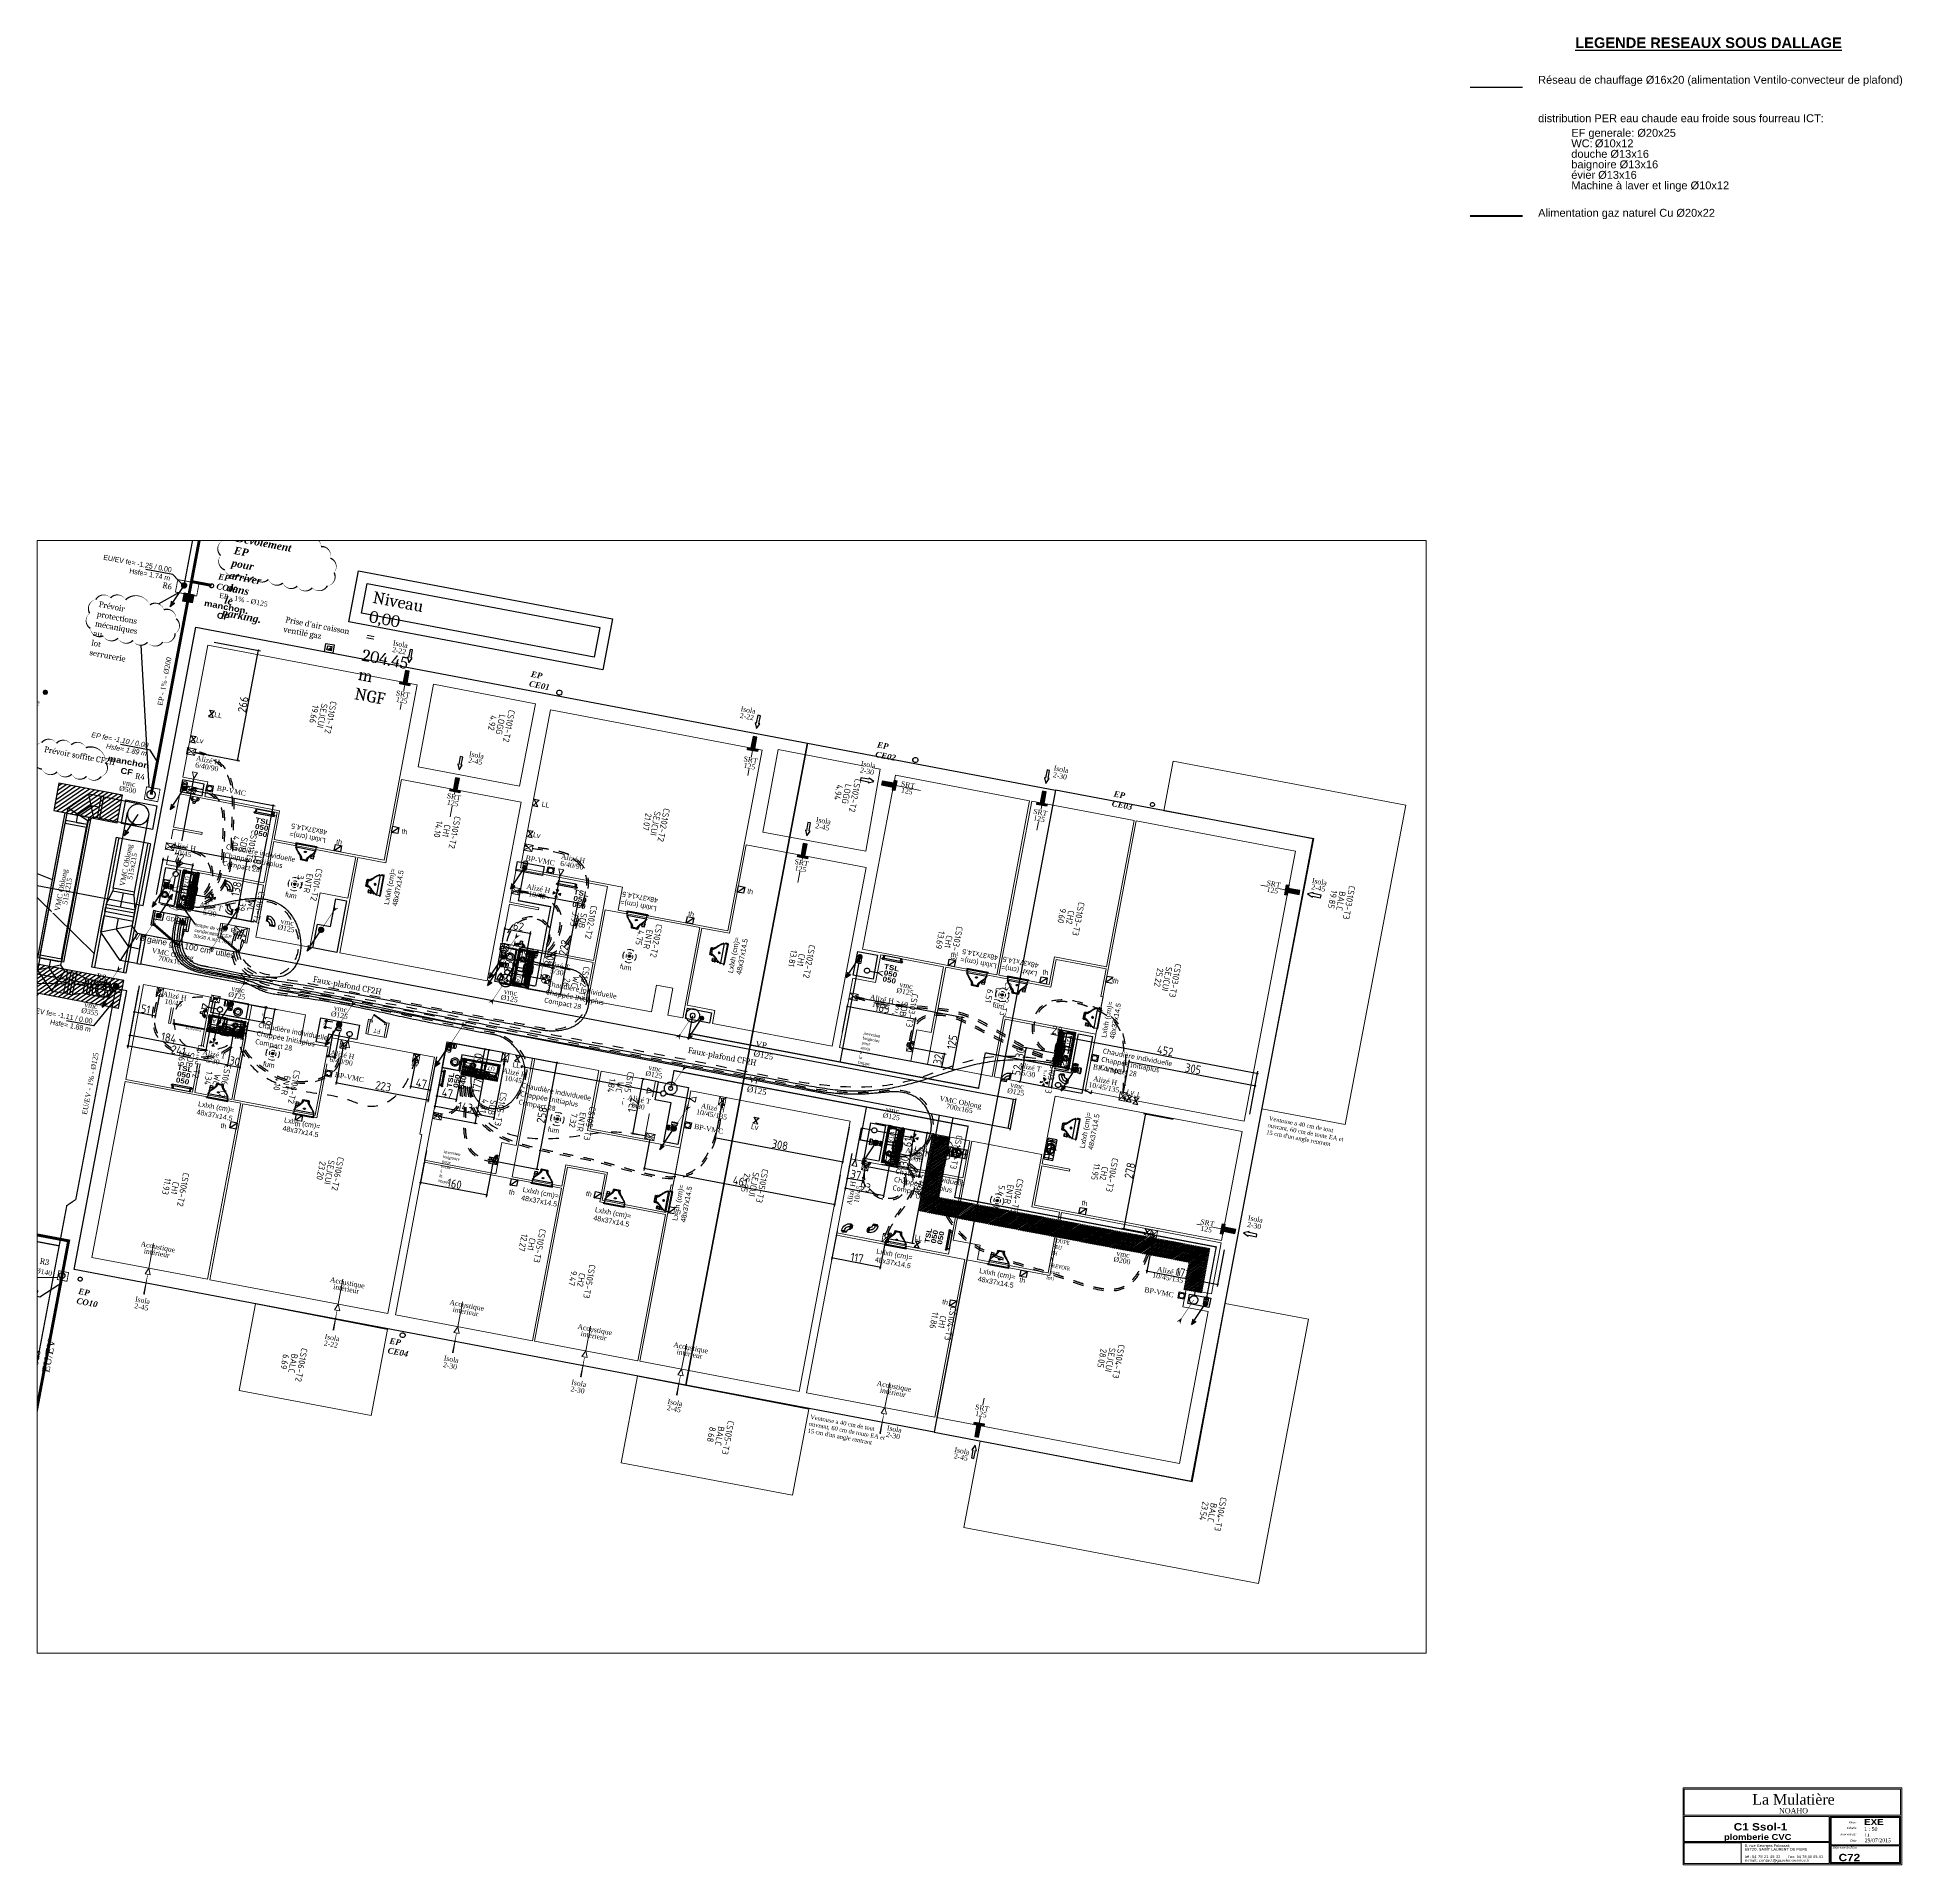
# Paper-space layout 'incorpo' of a CAD drawing. Extents: x 478 to 1366, y 0 to 870.
# The model-space entities are those that its viewports show. They can reach past a viewport. Long polylines and large blocks are cut down to what shows.
import ezdxf
from ezdxf import colors
from ezdxf.entities.mleader import LeaderData, LeaderLine
from ezdxf.enums import TextEntityAlignment as Align
from ezdxf.math import Vec2, Vec3

# ---------------------------------------------------------------- set-up
doc = ezdxf.new("R2010")
doc.units = 0
doc.set_wipeout_variables(frame=1)
for name, pattern in [('ACAD_ISO03W100', [30, 12, -18]), ('ACAD_ISO14W100', [24, 12, -3, 0, -3, 0, -3, 0, -3]), ('prelem_euev', [2, 1.25, -0.25, 0.25, -0.25]), ('prlm_chauff', [0.93, 0.75, -0.065, 0.05, -0.065]), ('prlm_ef', [0.165, 0.1, -0.065]), ('prlm_ep', [2.5, 1.25, -0.25, 0.25, -0.25, 0.25, -0.25]), ('prlm_eu', [2, 1.25, -0.25, 0.25, -0.25]), ('prlm_gaz', [36, 24, -3, 0, -3, 0, -3, 0, -3]), ('prlm_vmc', [0.282222, 0.141111, -0.141111])]:
    doc.linetypes.add(name, pattern=pattern)
doc.layers.add('_GAZELEC-BOITE INCORPO', color=36, linetype='Continuous', lineweight=18)
doc.layers.add('prlm-ZCARTOUCHE', color=171, linetype='Continuous', lineweight=13)
for name, color, linetype in [('_GAZELEC-EAU CHAUDE', 1, 'Continuous'), ('_GC2E-PB-chauffage', 20, 'ACAD_ISO14W100'), ('GAZ-EU FLECHE', 42, 'Continuous'), ('GAZ-FLECHE VMC', 93, 'Continuous'), ('gaz-modifications', 30, 'Continuous'), ('passage réseaux', 7, 'Continuous'), ('prlm-CALORIFUGE', 114, 'Continuous'), ('prlm-CHAUFF', 30, 'Continuous'), ('prlm-CHAUFF-CONV', 20, 'Continuous'), ('prlm-EAU-CHU', 42, 'Continuous'), ('prlm-EAU-EF', 161, 'Continuous'), ('prlm-EAU-EP', 141, 'Continuous'), ('prlm-EAU-EPEXT', 145, 'Continuous'), ('prlm-EAU-EUEV', 25, 'Continuous'), ('prlm-ELEC-SSI', 230, 'Continuous'), ('prlm-GAZ', 20, 'Continuous'), ('prlm-GT', 242, 'Continuous'), ('prlm-MOD', 64, 'Continuous'), ('prlm-MOD-PB', 123, 'Continuous'), ('prlm-TELECOM', 30, 'Continuous'), ('prlm-VMC', 93, 'Continuous')]:
    doc.layers.add(name, color=color, linetype=linetype)
doc.layers.add('prlm-xpoly', color=7, linetype='Continuous', plot=False)
doc.layers.add('prlm-ZEROPLOT', color=254, linetype='Continuous', plot=False)
doc.styles.add('Geneva', font='arial.ttf')
doc.styles.add('ISO', font='isocp2.shx')
doc.styles.add('prlm-ariblk', font='ariblk.ttf', dxfattribs={"height": 2.7})
doc.styles.add('prlm-chauff', font='trebucbi.ttf', dxfattribs={"height": 18})
doc.styles.add('prlm-chauff-rad', font='ariblk.ttf', dxfattribs={"height": 12})
doc.styles.add('prlm-eau-ef', font='ariblk.ttf', dxfattribs={"height": 18})
doc.styles.add('prlm-eau-ep', font='timesbi.ttf', dxfattribs={"height": 18})
doc.styles.add('prlm-eau-euev', font='pala.ttf', dxfattribs={"height": 18})
doc.styles.add('prlm-elec-cfa', font='comic.ttf', dxfattribs={"height": 12})
doc.styles.add('prlm-elec-cfo', font='comic.ttf', dxfattribs={"height": 12})
doc.styles.add('prlm-elec-ssi', font='comic.ttf', dxfattribs={"height": 12})
doc.styles.add('prlm-georgia', font='georgia.ttf', dxfattribs={"height": 1.8})
doc.styles.add('prlm-heavy', font='ariblk.ttf', dxfattribs={"height": 18})
doc.styles.add('prlm-mod', font='cambriaz.ttf', dxfattribs={"height": 18})
doc.styles.add('prlm-verdana', font='verdana.ttf', dxfattribs={"height": 0.9})
doc.styles.add('prlm-vmc', font='pala.ttf', dxfattribs={"height": 14})
doc.styles.add('prlm-xpoly', font='isocp.shx', dxfattribs={"height": 15})
doc.styles.get("Standard").update_dxf_attribs({"font": 'arial.ttf'})
doc.dimstyles.new('200', dxfattribs={"dimtxt": 200, "dimasz": 25, "dimexe": 50, "dimexo": 50, "dimgap": 20, "dimtad": 1, "dimdec": 0, "dimlfac": 0.1, "dimdsep": 46, "dimtxsty": 'ISO', "dimblk1": 'DOTBLANK', "dimblk2": 'DOTBLANK', "dimsah": 1, "dimcen": 25, "dimclrd": 80, "dimclre": 80, "dimadec": 0, "dimazin": 0, "dimtfac": 1, "dimtdec": 0, "dimtmove": 0, "dimatfit": 3, "dimldrblk": 'DOTBLANK', "dimfxl": 50, "dimtolj": 1, "dimtzin": 0, "dimarcsym": 0})
doc.dimstyles.new('50_INT', dxfattribs={"dimtxt": 50, "dimasz": 50, "dimexe": 10, "dimexo": 50, "dimgap": 5, "dimtad": 1, "dimdec": 0, "dimlfac": 0.1, "dimdsep": 46, "dimtxsty": 'ISO', "dimblk1": 'DOTBLANK', "dimblk2": 'DOTBLANK', "dimsah": 1, "dimcen": 25, "dimclrd": 4, "dimclre": 4, "dimadec": 0, "dimazin": 0, "dimtfac": 1, "dimtdec": 0, "dimtmove": 2, "dimatfit": 3, "dimldrblk": 'DOTBLANK', "dimfxl": 50, "dimtolj": 1, "dimtzin": 0, "dimarcsym": 0})
doc.dimstyles.new('ISO-25', dxfattribs={"dimtxt": 2.5, "dimasz": 2.5, "dimexe": 1.25, "dimexo": 0.625, "dimtad": 1, "dimtxsty": 'Standard', "dimcen": 2.5, "dimadec": 0, "dimazin": 0, "dimtfac": 1, "dimtmove": 0, "dimatfit": 3, "dimfxl": 1, "dimarcsym": 0})
picture_1 = doc.add_image_def('image1.jpg', size_in_pixel=(285, 105))

# ---------------------------------------------------------------- blocks, each defined once
blk = doc.blocks.new('$CTaff')
at = {"layer": 'prlm-ZCARTOUCHE', "color": 0, "linetype": 'ByBlock', "lineweight": -2, "style": 'prlm-georgia', "flags": 8}
blk.add_attdef('CTAFF', text='', height=5, dxfattribs=at).set_placement((-52.46, 32.05), align=Align.MIDDLE_CENTER)
blk = doc.blocks.new('$CTcli')
at = {"layer": 'prlm-ZCARTOUCHE', "color": 0, "linetype": 'ByBlock', "lineweight": -2, "style": 'prlm-georgia', "flags": 8}
blk.add_attdef('CTCLI', text='', height=2.5, dxfattribs=at).set_placement((-52.46, 26.66), align=Align.MIDDLE_CENTER)
blk = doc.blocks.new('$ctpha')
at = {"layer": 'prlm-ZCARTOUCHE', "color": 0, "style": 'prlm-ariblk', "flags": 8}
blk.add_attdef('CTPHA', text='', height=2.9, dxfattribs=at).set_placement((0, 0), align=Align.MIDDLE_CENTER)
blk = doc.blocks.new('$CTsca')
at = {"layer": 'prlm-ZCARTOUCHE', "color": 0, "style": 'prlm-georgia', "flags": 8}
blk.add_attdef('CTSCA', (-18.77, 17.04), '', height=1.8, dxfattribs=at)
blk = doc.blocks.new('$CTtit')
at = {"layer": 'prlm-ZCARTOUCHE', "color": 0, "linetype": 'ByBlock', "lineweight": -2, "style": 'prlm-ariblk', "flags": 8}
blk.add_attdef('CTTIT', text='', height=3.5, dxfattribs=at).set_placement((-68.17, 19), align=Align.MIDDLE_CENTER)
blk = doc.blocks.new('$ctlot')
at = {"layer": 'prlm-ZCARTOUCHE', "color": 0, "style": 'prlm-ariblk', "flags": 8}
blk.add_attdef('CTLOT', text='', height=2.8, dxfattribs=at).set_placement((0, 0), align=Align.MIDDLE_CENTER)
blk = doc.blocks.new('xi.pdch')
at = {"layer": 'prlm-MOD', "color": 0, "linetype": 'ByBlock', "lineweight": -2, "ltscale": 50}
blk.add_lwpolyline([(-32.5, -3.2), (-32.5, -0.2), (47.5, -0.2), (47.5, -3.2)], close=True, dxfattribs=at)
at = {"layer": 'prlm-MOD', "color": 0, "linetype": 'ByBlock', "lineweight": 5, "ltscale": 50, "const_width": 1.3}
blk.add_lwpolyline([(-28.4, -1.7), (44.1, -1.7), (44.1, -1.7)], dxfattribs=at)
at = {"layer": 'prlm-MOD', "color": 0, "insert": (-27.7, 7.1), "char_height": 5.15, "width": 137.315, "attachment_point": 1}
blk.add_mtext('Pare-douche', dxfattribs=at)
blk = doc.blocks.new('xi.fum')
at = {"color": 0}
blk.add_wipeout([(-10.6, -10.6), (-15, 0), (-10.6, 10.6), (0, 15), (10.6, 10.6), (15, 0), (10.6, -10.6), (0, -15)], dxfattribs=at).dxf.layer = 'prlm-ELEC-SSI'
at = {"layer": 'prlm-ELEC-SSI', "color": 0}
for points in [[(-2.1, 2.1), (2.1, -2.1)], [(2.1, 2.1), (-2.1, -2.1)]]:
    blk.add_lwpolyline(points, dxfattribs=at)
blk.add_circle((0, 0), 3, dxfattribs=at)
at = {"layer": 'prlm-ELEC-SSI', "color": 0, "lineweight": 13}
for radius, start, end in [(16, 150, 210), (16, 60, 120), (8, 150, 210), (8, 60, 120), (8, 330, 30), (16, 330, 30), (16, 240, 300), (8, 240, 300)]:
    blk.add_arc((0, 0), radius, start, end, dxfattribs=at)
blk = doc.blocks.new('xi.EA-Ma')
at = {"layer": 'prlm-MOD-PB'}
blk.add_hatch(color=0, dxfattribs=at).paths.add_polyline_path([(-4.7, 0), (-4.7, -28), (4.6, -28), (4.6, 0)])
at = {"layer": 'prlm-VMC', "linetype": 'ByBlock'}
blk.add_hatch(color=0, dxfattribs=at).paths.add_polyline_path([(-12, 5.6), (12, 5.6), (12, 0), (-12, 0)])
at = {"layer": 'prlm-MOD-PB', "color": 0, "linetype": 'ByBlock', "lineweight": -2, "flags": 128}
blk.add_lwpolyline([(-4.7, 0), (-4.7, -28), (4.6, -28), (4.6, 0)], close=True, dxfattribs=at)
at = {"layer": 'prlm-VMC', "color": 0, "linetype": 'ByBlock', "flags": 128}
for points in [[(-12, 5.6), (12, 5.6), (12, 0), (-12, 0)], [(-3.1, -60.2), (-3.1, -79.5), (3.1, -79.5), (3.1, -60.2), (5.6, -60.2), (0, -47.7), (-5.6, -60.2)]]:
    blk.add_lwpolyline(points, close=True, dxfattribs=at)
at = {"layer": 'prlm-ZEROPLOT', "color": 250, "linetype": 'ACAD_ISO03W100', "lineweight": 0, "ltscale": 0.2}
blk.add_lwpolyline([(0, 5.6), (0, 65.6)], dxfattribs=at)
blk = doc.blocks.new('xi.vmcd355')
at = {"layer": 'prlm-VMC', "color": 0, "linetype": 'ByBlock', "lineweight": -2, "insert": (0, 0), "char_height": 12, "width": 39.197, "attachment_point": 2, "line_spacing_factor": 0.75, "style": 'prlm-vmc', "bg_fill": 3, "box_fill_scale": 1.1, "bg_fill_color": 256, "bg_fill_transparency": 0}
blk.add_mtext('vmc\\P%%C355', dxfattribs=at)
blk = doc.blocks.new('xi.m355')
at = {"layer": 'prlm-VMC'}
for p, q in [((0, 0), (0, 65.3)), ((-23.1, 42.3), (23.1, 42.3)), ((-17.8, 0), (-17.8, 42.3)), ((-17.8, 6.8), (17.7, 6.8)), ((-1.1, 42.3), (-4, 42.3)), ((17.7, 0), (17.7, 42.3)), ((-17.8, 0), (17.7, 0))]:
    blk.add_line(p, q, dxfattribs=at)
blk.add_circle((0, 42.3), 17.8, dxfattribs=at)
for centre, radius, start, end in [((0, 42.3), 14.9, 90, 180), ((7.5, 42.3), 8.52, 359.8881, 180.1119), ((0, 41.2), 16, 3.9499, 90), ((0, 37.9), 18.7, 198.4922, 341.5078), ((0, 47.8), 36.4, 240.8516, 299.1484), ((-8, 42.3), 6.92, 180, 0)]:
    blk.add_arc(centre, radius, start, end, dxfattribs=at)
blk = doc.blocks.new('xi.tr515x215-355')
at = {"layer": 'prlm-VMC'}
for points in [[(-25.75, 7), (-17.75, 32)], [(-25.75, 7), (25.75, 7)], [(-25.75, 0), (-25.75, 7)], [(-25.75, 0), (25.75, 0)], [(0, 32), (0, 7)], [(17.75, 32), (25.75, 7)], [(25.75, 0), (25.75, 7)]]:
    blk.add_lwpolyline(points, dxfattribs=at)
blk.add_lwpolyline([(-17.75, 39), (17.75, 39), (17.75, 32), (-17.75, 32)], close=True, dxfattribs=at)
blk = doc.blocks.new('xi.co515x215-90')
at = {"layer": 'prlm-VMC'}
for points in [[(-25.8, 7), (-25.8, 36.7), (16.3, 78.8), (46, 78.8)], [(37.6, 27.2), (16.3, 78.8)], [(46, 78.8), (46, 27.2), (53, 27.2), (53, 78.8), (46, 78.8)], [(25.8, 15.4), (-25.8, 36.7)], [(0, 7), (0, 26.1), (26.9, 53), (46, 53)], [(-25.8, 0), (25.8, 0), (25.8, 7), (-25.8, 7), (-25.8, 0)], [(0, 7), (20.5, 7)], [(25.8, 7), (25.8, 15.4), (37.6, 27.2), (46, 27.2)]]:
    blk.add_lwpolyline(points, dxfattribs=at)
blk = doc.blocks.new('xi.colonnegaz')
at = {"layer": 'prlm-GAZ'}
h = blk.add_hatch(dxfattribs=at)
h.set_pattern_fill('ANSI37', color=0, scale=0.5, style=0)
h.paths.add_polyline_path([(-5, 0, 1), (5, 0, 1)])
at = {"layer": 'prlm-GAZ', "color": 0}
blk.add_circle((0, 0), 5, dxfattribs=at)
blk = doc.blocks.new('xi.vbgaz10')
at = {"layer": 'prlm-MOD-PB'}
blk.add_hatch(color=0, dxfattribs=at).paths.add_polyline_path([(6.8, -6.7), (8.8, -10.6), (12.7, -12.7), (6.8, -12.7)], flags=16)
at = {"layer": 'prlm-MOD-PB', "color": 0}
for p, q in [((6.8, -6.7), (6.8, -12.7)), ((8.8, -10.6), (6.8, -6.7)), ((6.8, -12.7), (12.7, -12.7)), ((12.7, -12.7), (8.8, -10.6))]:
    blk.add_line(p, q, dxfattribs=at)
for points in [[(0, 0), (20, 0), (20, -20), (0, -20)], [(5, -5), (15, -5), (15, -15), (5, -15)]]:
    blk.add_lwpolyline(points, close=True, dxfattribs=at)
blk = doc.blocks.new('xi.txt-delmo')
at = {"layer": 'prlm-CALORIFUGE', "insert": (0, 0), "char_height": 14, "width": 96.822, "attachment_point": 5, "style": 'prlm-heavy'}
blk.add_mtext('manchon CF', dxfattribs=at)
blk = doc.blocks.new('xi.delmo')
at = {"layer": 'prlm-CALORIFUGE', "lineweight": 5}
blk.add_hatch(color=0, dxfattribs=at).paths.add_polyline_path([(-10, 12), (10, 12), (10, -12), (-10, -12)])
at = {"layer": 'prlm-CALORIFUGE', "color": 0, "lineweight": 5}
blk.add_lwpolyline([(-10, 12), (10, 12), (10, -12), (-10, -12)], close=True, dxfattribs=at)
blk = doc.blocks.new('xi.ep')
at = {"layer": 'prlm-EAU-EP', "color": 0, "linetype": 'ByBlock', "lineweight": -2}
blk.add_circle((0, 0), 5, dxfattribs=at)
blk = doc.blocks.new('xi.chu')
at = {"layer": 'prlm-EAU-EUEV', "linetype": 'ByBlock', "lineweight": 5}
blk.add_hatch(color=0, dxfattribs=at).paths.add_polyline_path([(6.5, 0, 1), (-6.5, 0, 1)])
at = {"layer": 'prlm-EAU-EUEV', "color": 0, "linetype": 'ByBlock', "lineweight": 5}
blk.add_circle((0, 0), 6.5, dxfattribs=at)
blk = doc.blocks.new('xi.epext')
at = {"layer": 'prlm-EAU-EPEXT', "color": 0, "linetype": 'ByBlock', "lineweight": -2}
blk.add_circle((0, 0), 5, dxfattribs=at)
blk = doc.blocks.new('xi.dchrob')
at = {"layer": 'prlm-MOD', "color": 161}
for p, q in [((8.2, -2.3), (8.2, 2.3)), ((13.4, 1.2), (13.4, -1.2))]:
    blk.add_line(p, q, dxfattribs=at)
for points in [[(0, 10.7), (0, 4.2)], [(4.2, -5.7), (4.2, 5.7)], [(5.8, 7.6), (8.2, 2.4)], [(0, -4.2), (0, -10.7)], [(5.8, -7.3), (8.2, -2.4)]]:
    blk.add_lwpolyline(points, dxfattribs=at)
for points in [[(2.5, 9.2), (4.2, 9.2), (4.2, 5.7), (2.5, 5.7)], [(13.4, -2.4), (8.2, -2.4), (8.2, 2.4), (13.4, 2.4)], [(2.5, -5.7), (4.2, -5.7), (4.2, -9.2), (2.5, -9.2)]]:
    blk.add_lwpolyline(points, close=True, dxfattribs=at)
for centre, radius, start, end in [((0, 7.4), 3.25, 32.579, 90), ((0, 7.4), 3.25, 270, 327.421), ((4.6, 7.6), 1.13, 0, 114.0743), ((0, -7.4), 3.25, 32.579, 90), ((0, -7.4), 3.25, 270, 327.421), ((4.6, -7.3), 1.13, 245.9257, 360)]:
    blk.add_arc(centre, radius, start, end, dxfattribs=at)
blk = doc.blocks.new('xi.tsl-050-050')
at = {"layer": 'prlm-CHAUFF-CONV', "linetype": 'ByBlock', "lineweight": -2}
h = blk.add_hatch(color=0, dxfattribs=at)
edge = h.paths.add_edge_path()
edge.add_arc((-23.5, 7.5), 1.5, 0, 360)
edge = h.paths.add_edge_path(flags=17)
edge.add_arc((-23.5, 7.5), 1, 0, 360)
edge = h.paths.add_edge_path()
edge.add_arc((23.5, 7.5), 1.5, 0, 360)
edge = h.paths.add_edge_path(flags=17)
edge.add_arc((23.5, 7.5), 1, 0, 360)
at = {"layer": 'prlm-CHAUFF-CONV', "color": 0, "linetype": 'ByBlock', "lineweight": -2, "flags": 128}
for points in [[(23.5, 9), (-23.5, 9)], [(23.5, 6), (-23.5, 6)]]:
    blk.add_lwpolyline(points, dxfattribs=at)
at = {"layer": 'prlm-CHAUFF-CONV', "color": 0, "linetype": 'ByBlock', "lineweight": -2}
for points in [[(-19.7, 0), (-22.3, 0), (-22.3, 6), (-19.7, 6)], [(19.7, 0), (22.3, 0), (22.3, 6), (19.7, 6)]]:
    blk.add_lwpolyline(points, close=True, dxfattribs=at)
for centre, radius in [((-23.5, 7.5), 1.5), ((-23.5, 7.5), 1), ((23.5, 7.5), 1.5), ((23.5, 7.5), 1)]:
    blk.add_circle(centre, radius, dxfattribs=at)
at = {"layer": 'prlm-ZEROPLOT', "linetype": 'ByBlock', "lineweight": -2, "flags": 128}
blk.add_lwpolyline([(-21, 0), (21, 0)], dxfattribs=at)
blk = doc.blocks.new('xi.EA')
at = {"layer": 'prlm-VMC', "color": 0, "linetype": 'ByBlock', "lineweight": 5, "flags": 128}
blk.add_lwpolyline([(-6.2, -15), (6.2, -15), (0, 0)], close=True, dxfattribs=at)
at = {"layer": 'prlm-VMC', "color": 0, "linetype": 'ByBlock', "lineweight": -2, "flags": 128}
blk.add_lwpolyline([(0, -15, 1, 4, 0), (0, -63.6, 1, 1, 0)], format="xyseb", dxfattribs=at)
at = {"layer": 'prlm-VMC', "color": 0, "linetype": 'ByBlock', "lineweight": 5}
blk.add_solid([(0, 0), (6.2, -15), (-6.2, -15), (0, 0)], dxfattribs=at)
at = {"layer": 'prlm-ZEROPLOT', "color": 250, "linetype": 'ACAD_ISO03W100', "lineweight": 0, "ltscale": 0.2}
blk.add_lwpolyline([(0, 0), (0, 60)], dxfattribs=at)
blk = doc.blocks.new('xi.ft')
at = {"linetype": 'Continuous', "lineweight": 18}
for p, q in [((0, 0), (40, 0)), ((5, -30), (0, -30)), ((0, -30), (0, -35)), ((0, -35), (3.5, -35)), ((3.5, -35), (3.5, -33)), ((3.5, -33), (5, -33)), ((3.5, -35), (4.3, -33.2)), ((33.4, -48.9), (3.5, -35)), ((4.3, -33.2), (34.3, -47.1)), ((5, -33), (5, -30)), ((35, -33), (35, -30)), ((35, -30), (40, -30)), ((36.5, -33), (35, -33)), ((36.5, -35), (36.5, -33)), ((40, -35), (36.5, -35)), ((40, -35), (40, -30)), ((34.3, -47.1), (33.4, -48.9))]:
    blk.add_line(p, q, dxfattribs=at)
at = {"linetype": 'Continuous', "lineweight": 18, "flags": 128}
for points in [[(0, -35), (0, 0), (-5, 0), (-5, -35)], [(45, -35), (40, -35), (40, 0), (45, 0)]]:
    blk.add_lwpolyline(points, close=True, dxfattribs=at)
at = {"linetype": 'Continuous', "lineweight": 18}
blk.add_arc((3.5, -35), 33, 335, 0, dxfattribs=at)
at = {"insert": (20, -11.1), "char_height": 9.97, "width": 55.653, "attachment_point": 5, "line_spacing_factor": 0.72537, "style": 'Geneva'}
blk.add_mtext('FT', dxfattribs=at)
blk = doc.blocks.new('xi.bep')
at = {"layer": 'prlm-VMC', "linetype": 'ByBlock', "lineweight": 5}
h = blk.add_hatch(color=0, dxfattribs=at)
h.paths.add_polyline_path([(0, 2.7), (2.9, 9.1), (-2.9, 9.1)])
h.paths.add_polyline_path([(9.1, -2.9), (9.1, 2.9), (2.7, 0)])
h.paths.add_polyline_path([(2.9, -9.1), (0, -2.7), (-2.9, -9.1)])
h.paths.add_polyline_path([(-9.1, -2.9), (-2.7, 0), (-9.1, 2.9)])
at = {"layer": 'prlm-VMC', "color": 0, "linetype": 'ByBlock', "lineweight": 5, "flags": 128}
for points in [[(-9.1, -2.9), (-9.1, 2.9), (-2.7, 0)], [(2.9, 9.1), (-2.9, 9.1), (0, 2.7)], [(9.1, 2.9), (9.1, -2.9), (2.7, 0)], [(-2.9, -9.1), (2.9, -9.1), (0, -2.7)]]:
    blk.add_lwpolyline(points, close=True, dxfattribs=at)
blk = doc.blocks.new('xi.be')
at = {"layer": 'prlm-VMC', "color": 0, "linetype": 'ByBlock', "lineweight": 5, "flags": 128}
blk.add_lwpolyline([(-6.2, -15), (6.2, -15), (0, 0)], close=True, dxfattribs=at)
at = {"layer": 'prlm-VMC', "color": 0, "linetype": 'ByBlock', "lineweight": 5}
blk.add_solid([(0, -1), (5.2, -14), (-5.2, -14), (0, -1)], dxfattribs=at)
blk = doc.blocks.new('xi.aam33')
at = {"layer": 'prlm-EAU-CHU', "color": 0, "lineweight": 13}
for p, q in [((-5.9, 11.3), (-5.8, 13.1)), ((-5.4, 7.1), (-5.4, 10.5)), ((-5, 3.9), (-5, 6.3)), ((5, 6.3), (5, 4.9)), ((7.3, 4.9), (5, 4.9)), ((5.4, 10.5), (5.4, 7.1)), ((5.8, 13.1), (5.9, 11.3)), ((6.8, 4.3), (8.9, 6.8)), ((8.9, 6.8), (12.1, 6.8)), ((12.1, 6.8), (12.2, 7)), ((12.2, 7), (13, 7)), ((13.1, 7.2), (13, 7)), ((13.1, 7.2), (14.7, 7.1)), ((4.1, -4.9), (7.3, -4.9)), ((8.9, -6.8), (6.8, -4.3)), ((12.1, -6.8), (8.9, -6.8)), ((12.2, -7), (12.1, -6.8)), ((13, -7), (12.2, -7)), ((13, -6.9), (13.1, -7.2)), ((14.7, -7.1), (13.1, -7.2))]:
    blk.add_line(p, q, dxfattribs=at)
at = {"layer": 'prlm-EAU-CHU', "color": 0, "lineweight": 13, "flags": 128}
blk.add_lwpolyline([(5, 4.9), (4.9, 4.8), (4.7, 4.7), (4.4, 4.6)], dxfattribs=at)
at = {"layer": 'prlm-EAU-CHU', "color": 0, "lineweight": 13}
for radius in [6.36, 4.67]:
    blk.add_circle((0, 0), radius, dxfattribs=at)
for centre, radius, start, end in [((-4.5, 7.1), 0.936, 184.6605, 218.1259), ((-2.5, 9.1), 3.68, 223.507, 258.776), ((2.5, 9.1), 3.68, 281.224, 316.493), ((4.5, 7.1), 0.936, 321.8741, 355.3395), ((11.7, 0.7), 6.05, 143.4458, 163.8668), ((87.2, 0), 78.6, 174.9975, 185.0025), ((119.6, 0), 106.8, 176.2523, 183.719), ((11.7, -0.7), 6.05, 196.1332, 216.5542)]:
    blk.add_arc(centre, radius, start, end, dxfattribs=at)
at = {"layer": 'prlm-EAU-CHU', "color": 0, "lineweight": 13, "extrusion": (0, 0, -1)}
for centre, major_axis, ratio, start_param, end_param in [((0, 11.4), (5.89, 0), 0.391508, 0.036281, 3.105311), ((0, 12.1), (4.1, -0.03), 0.383971, 2.986035, 6.398097)]:
    blk.add_ellipse(centre, major_axis=major_axis, ratio=ratio, start_param=start_param, end_param=end_param, dxfattribs=at)
for centre, major_axis, ratio in [((0, 13.1), (-5.79, 0), 0.383426), ((0, 13.1), (-5.11, 0), 0.383329), ((14.7, 0), (0, -7.1), 0.043635)]:
    blk.add_ellipse(centre, major_axis=major_axis, ratio=ratio, dxfattribs=at)
blk = doc.blocks.new('xi.eu')
at = {"layer": 'prlm-EAU-EUEV', "linetype": 'ByBlock', "lineweight": -2}
h = blk.add_hatch(color=0, dxfattribs=at)
edge = h.paths.add_edge_path()
edge.add_arc((0, 0), 5, 0, 360)
at = {"layer": 'prlm-EAU-EUEV', "color": 0, "linetype": 'ByBlock', "lineweight": 5}
blk.add_circle((0, 0), 5, dxfattribs=at)
blk = doc.blocks.new('C 90.MTI900_Alu_390')
at = {"layer": 'prlm-MOD', "color": 1, "linetype": 'Continuous'}
for p, q in [((-4.47, 0), (-4.47, 0)), ((-4.47, 0), (-4.47, 0)), ((-4.47, 0), (-4.28, 0)), ((-4.28, 0), (-4.23, 0)), ((-4.23, 0), (4.22, 0)), ((-4.23, -0.07), (-4.23, 0)), ((4.28, 0), (4.22, 0)), ((4.22, -0.07), (4.22, 0)), ((4.47, 0), (4.28, 0)), ((4.48, 0), (4.47, 0)), ((4.48, 0), (4.48, 0)), ((-4.47, -0.39), (-4.47, 0)), ((-4.47, -0.8), (-4.47, -0.39)), ((-4.31, -0.39), (-4.47, -0.39)), ((-4.42, -0.85), (-4.47, -0.8)), ((-4.47, -3.36), (-4.47, -3.34)), ((-4.47, -3.34), (-4.45, -3.34)), ((-4.47, -3.69), (-4.47, -3.36)), ((-4.45, -3.36), (-4.47, -3.36)), ((-4.46, -0.19), (-4.46, -0.02)), ((-4.46, -0.37), (-4.46, -0.21)), ((-4.45, -0.02), (-4.4, -0.02)), ((-4.38, -0.19), (-4.45, -0.19)), ((-4.45, -0.21), (-4.38, -0.21)), ((-4.4, -0.37), (-4.45, -0.37)), ((-4.45, -3.34), (-4.45, -3.36)), ((-4.45, -3.69), (-4.45, -3.36)), ((-4.45, -3.68), (-4.28, -3.68)), ((-4.45, -3.68), (-4.45, -3.68)), ((-4.21, -3.7), (-4.45, -3.7)), ((-4.21, -3.72), (-4.45, -3.72)), ((-4.43, -3.32), (-4.44, -3.33)), ((-4.44, -3.33), (-4.44, -3.38)), ((-4.44, -3.38), (-4.43, -3.39)), ((-4.29, -3.69), (-4.44, -3.69)), ((-4.43, -0.56), (-4.43, -0.49)), ((-4.4, -0.49), (-4.43, -0.49)), ((-4.43, -0.49), (-4.44, -0.5)), ((-4.44, -0.5), (-4.44, -0.55)), ((-4.44, -0.55), (-4.43, -0.56)), ((-4.43, -0.56), (-4.4, -0.56)), ((-4.43, -3.39), (-4.43, -3.32)), ((-4.4, -3.32), (-4.43, -3.32)), ((-4.43, -3.39), (-4.4, -3.39)), ((-4.4, -0.85), (-4.42, -0.85)), ((-4.39, -0.4), (-4.4, -0.41)), ((-4.4, -0.41), (-4.4, -3.46)), ((-4.4, -3.46), (-4.39, -3.47)), ((-4.39, -0.04), (-4.38, -0.03)), ((-4.39, -0.06), (-4.39, -0.04)), ((-4.38, -0.07), (-4.39, -0.06)), ((-4.39, -0.33), (-4.38, -0.32)), ((-4.39, -0.35), (-4.39, -0.33)), ((-4.38, -0.36), (-4.39, -0.35)), ((-4.34, -0.4), (-4.39, -0.4)), ((-4.34, -3.47), (-4.39, -3.47)), ((-4.38, -0.03), (-4.35, -0.04)), ((-4.35, -0.06), (-4.38, -0.07)), ((-4.38, -0.32), (-4.35, -0.33)), ((-4.35, -0.35), (-4.38, -0.36)), ((-4.38, -3.75), (-4.38, -3.73)), ((-4.38, -3.73), (-4.3, -3.73)), ((-4.38, -3.75), (-4.38, -3.75)), ((-4.35, -0.13), (-4.37, -0.16)), ((-4.37, -0.16), (-4.37, -0.19)), ((-4.37, -0.21), (-4.37, -0.24)), ((-4.37, -0.24), (-4.35, -0.27)), ((-4.38, -3.74), (4.38, -3.74)), ((-4.38, -3.75), (-4.38, -3.74)), ((4.38, -3.75), (-4.38, -3.75)), ((-4.38, -3.75), (-4.38, -3.79)), ((-4.38, -3.9), (-4.38, -3.79)), ((-4.38, -3.9), (4.38, -3.9)), ((-4.35, -0.02), (-4.3, -0.02)), ((-4.35, -0.04), (-4.35, -0.06)), ((-4.35, -0.09), (-4.35, -0.13)), ((-4.34, -0.14), (-4.35, -0.16)), ((-4.34, -0.16), (-4.35, -0.19)), ((-4.35, -0.17), (-4.35, -0.23)), ((-4.35, -0.21), (-4.34, -0.24)), ((-4.35, -0.24), (-4.33, -0.26)), ((-4.35, -0.27), (-4.35, -0.3)), ((-4.35, -0.33), (-4.35, -0.35)), ((-4.3, -0.37), (-4.35, -0.37)), ((-4.34, -0.24), (-4.34, -0.16)), ((-4.33, -0.16), (-4.34, -0.16)), ((-4.33, -0.17), (-4.34, -0.17)), ((-4.33, -0.23), (-4.34, -0.23)), ((-4.34, -0.24), (-4.33, -0.24)), ((-4.3, -0.4), (-4.34, -0.4)), ((-4.34, -0.4), (-4.34, -3.47)), ((-4.3, -3.47), (-4.34, -3.47)), ((-4.34, -3.72), (-4.34, -3.72)), ((-4.34, -3.72), (-4.29, -3.72)), ((-4.3, -3.73), (-4.34, -3.73)), ((-4.3, -0.08), (-4.33, -0.08)), ((-4.3, -0.09), (-4.33, -0.09)), ((-4.33, -0.1), (-4.3, -0.1)), ((-4.33, -0.19), (-4.33, -0.1)), ((-4.33, -0.1), (-4.33, -0.13)), ((-4.32, -0.2), (-4.33, -0.19)), ((-4.33, -0.3), (-4.33, -0.2)), ((-4.33, -0.2), (-4.32, -0.2)), ((-4.33, -0.26), (-4.33, -0.3)), ((-4.3, -0.3), (-4.33, -0.3)), ((-4.33, -0.3), (-4.3, -0.3)), ((-4.33, -0.32), (-4.3, -0.32)), ((-4.3, -0.6), (-4.3, -0.39)), ((-4.3, -0.6), (-4.3, -3.28)), ((-3.82, -0.85), (-4.3, -0.85)), ((-4.3, -3.55), (-4.3, -3.28)), ((-4.28, -3.58), (-4.3, -3.55)), ((-4.3, -3.73), (-4.3, -3.74)), ((-4.29, -0.02), (-4.29, -0.07)), ((-4.29, -0.14), (-4.29, -0.1)), ((-4.29, -0.14), (-4.29, -0.14)), ((-4.29, -0.14), (-4.26, -0.14)), ((-4.28, -0.14), (-4.29, -0.14)), ((-4.25, -0.25), (-4.29, -0.25)), ((-4.29, -0.26), (-4.29, -0.26)), ((-4.29, -0.3), (-4.29, -0.26)), ((-4.29, -0.26), (-4.28, -0.26)), ((-4.29, -0.33), (-4.29, -0.37)), ((-4.28, -0.61), (-4.29, -0.61)), ((-4.29, -3.27), (-4.28, -3.27)), ((-4.27, -3.5), (-4.29, -3.5)), ((-4.29, -3.51), (-4.29, -3.5)), ((-4.29, -3.51), (-4.29, -3.55)), ((-4.29, -3.55), (-4.28, -3.55)), ((-4.29, -3.58), (-4.29, -3.57)), ((-4.28, -3.58), (-4.29, -3.58)), ((-4.29, -3.73), (-4.29, -3.73)), ((-4.27, -0.52), (-4.28, -0.52)), ((-4.28, -0.53), (-4.27, -0.53)), ((-4.28, -3.35), (-4.28, -3.36)), ((-4.28, -3.35), (-4.28, -3.35)), ((-4.28, -3.54), (-4.27, -3.54)), ((-4.28, -3.55), (-4.28, -3.55)), ((-4.28, -3.63), (-4.28, -3.58)), ((-4.28, -3.68), (-4.27, -3.66)), ((-4.27, -3.69), (-4.28, -3.69)), ((-4.28, -3.72), (-4.27, -3.72)), ((-4.27, 0), (-4.27, -0.14)), ((-4.27, -0.07), (-4.27, -0.09)), ((-4.27, -0.07), (-4.14, -0.07)), ((-4.27, -0.09), (-4.26, -0.12)), ((-4.27, -0.26), (-4.27, -0.52)), ((-4.21, -0.47), (-4.27, -0.47)), ((-4.27, -0.53), (-4.27, -0.52)), ((-4.27, -0.53), (-4.27, -0.6)), ((-4.27, -0.57), (-4.21, -0.57)), ((-4.27, -3.28), (-4.27, -3.35)), ((-4.21, -3.3), (-4.27, -3.3)), ((-4.27, -3.36), (-4.27, -3.35)), ((-4.27, -3.36), (-4.27, -3.48)), ((-4.27, -3.4), (-4.21, -3.4)), ((-4.27, -3.49), (-4.18, -3.49)), ((-4.27, -3.52), (-4.27, -3.51)), ((-4.27, -3.52), (-4.27, -3.52)), ((-4.2, -3.64), (-4.27, -3.64)), ((-4.27, -3.66), (-4.22, -3.66)), ((-4.26, -3.72), (-4.27, -3.72)), ((-4.27, -3.72), (-4.27, -3.72)), ((-4.26, -0.14), (-4.26, -0.12)), ((-4.23, -3.66), (-4.26, -3.66)), ((-4.23, -3.66), (-4.27, -3.66)), ((-4.26, -3.66), (-4.27, -3.66)), ((-4.27, -3.66), (-4.27, -3.66)), ((-4.26, -3.66), (-4.26, -3.66)), ((-4.25, -3.69), (-4.26, -3.69)), ((-4.27, -3.69), (-4.27, -3.7)), ((-4.26, -3.69), (-4.26, -3.7)), ((-4.26, -3.72), (-4.23, -3.72)), ((-4.25, -0.25), (-4.23, -0.24)), ((-4.25, -3.69), (-4.25, -3.69)), ((-4.25, -3.73), (-4.25, -3.74)), ((-4.24, -3.73), (-4.25, -3.73)), ((-4.24, -3.48), (-4.23, -3.47)), ((-4.23, -3.69), (-4.24, -3.69)), ((-4.24, -3.69), (-4.24, -3.69)), ((-4.24, -3.74), (-4.24, -3.73)), ((-4.23, -0.1), (-4.23, -0.24)), ((-3.96, -0.1), (-4.23, -0.1)), ((-4.23, -3.47), (-4.22, -3.48)), ((-4.23, -3.66), (-4.23, -3.66)), ((-4.23, -3.66), (-4.23, -3.66)), ((-4.23, -3.69), (-4.2, -3.69)), ((-4.23, -3.69), (-4.23, -3.7)), ((-4.23, -3.72), (-4.21, -3.72)), ((-4.23, -3.72), (-4.23, -3.72)), ((-4.23, -0.1), (-4.16, -0.1)), ((-4.23, -0.1), (-4.23, -0.1)), ((-4.23, -0.1), (-4.23, -0.12)), ((-4.23, -0.12), (-4.17, -0.12)), ((-4.22, -3.66), (-4.21, -3.68)), ((-4.23, -3.66), (-4.23, -3.66)), ((-4.23, -3.7), (-4.23, -3.69)), ((-4.22, -3.72), (-4.23, -3.72)), ((-4.21, -0.57), (-4.21, -0.47)), ((-4.21, -3.4), (-4.21, -3.3)), ((-4.21, -3.68), (-4.2, -3.68)), ((-4.21, -3.72), (-4.21, -3.7)), ((-4.21, -3.7), (-4.19, -3.7)), ((-4.19, -3.72), (-4.21, -3.72)), ((-4.21, -3.72), (-4.21, -3.72)), ((-4.21, -3.73), (-4.2, -3.73)), ((-4.2, -0.12), (-4.07, -0.12)), ((-4.2, -0.12), (-4.2, -0.13)), ((-4.2, -0.12), (-4.2, -0.12)), ((-4.2, -0.13), (-4.07, -0.13)), ((-4.19, -3.56), (-4.19, -3.52)), ((-4.19, -3.67), (-4.19, -3.64)), ((-4.19, -3.72), (-4.19, -3.69)), ((-4.18, -3.6), (-4.18, -3.61)), ((-4.18, -3.61), (-4.18, -3.62)), ((-4.16, -0.11), (-4.17, -0.12)), ((-4.17, -0.16), (-4.1, -0.16)), ((-4.17, -3.21), (-4.17, -3.19)), ((-4.14, -3.19), (-4.17, -3.19)), ((-4.17, -3.34), (-4.17, -3.21)), ((-4.12, -3.21), (-4.17, -3.21)), ((-4.17, -3.49), (-4.17, -3.34)), ((-4.14, -3.34), (-4.17, -3.34)), ((-4.17, -3.49), (-4.17, -3.6)), ((-4.17, -3.49), (-4.17, -3.49)), ((-4.17, -3.49), (-4.15, -3.49)), ((-4.15, -3.5), (-4.17, -3.5)), ((-4.17, -3.62), (-4.17, -3.6)), ((-4.17, -3.62), (-4.17, -3.73)), ((-4.17, -3.74), (-4.17, -3.73)), ((-4.16, -0.02), (-4.11, -0.02)), ((-4.16, -0.02), (-4.16, -0.07)), ((-4.16, -0.1), (-4.16, -0.11)), ((-4.11, -0.11), (-4.16, -0.11)), ((-4.16, -3.74), (-4.16, -3.73)), ((-4.14, -3.49), (-4.15, -3.49)), ((-4.15, -3.49), (-4.15, -3.5)), ((-4.15, -3.7), (-4.15, -3.5)), ((-4.12, -3.58), (-4.15, -3.58)), ((-4.15, -3.65), (-4.12, -3.65)), ((-4.13, -0.07), (-4.14, -0.07)), ((-4.14, -3.08), (-4.05, -3.08)), ((-4.14, -3.08), (-4.14, -3.5)), ((-4.14, -3.49), (-4.14, -3.34)), ((-4.12, -3.49), (-4.14, -3.49)), ((-4.14, -3.58), (-4.14, -3.49)), ((-4.14, -3.5), (-4.14, -3.5)), ((-4.14, -3.66), (-4.14, -3.65)), ((-3.91, -3.72), (-4.14, -3.72)), ((-4.13, -0.07), (-3.96, -0.07)), ((-4.13, -0.07), (-4.13, -0.07)), ((-4.13, -3.72), (-4.13, -3.71)), ((-4.11, -3.71), (-4.13, -3.71)), ((-4.12, -3.49), (-4.12, -3.21)), ((-4.12, -3.65), (-4.12, -3.58)), ((-4.12, -3.69), (-4.02, -3.69)), ((-4.12, -3.7), (-4.12, -3.69)), ((-4.12, -3.7), (-4.11, -3.7)), ((-4.11, -3.7), (-3.96, -3.7)), ((-4.11, -3.7), (-4.11, -3.71)), ((-4.11, -3.71), (-4.11, -3.72)), ((-3.96, -3.71), (-4.11, -3.71)), ((-4.11, -0.07), (-4.11, -0.02)), ((-4.11, -0.11), (-4.11, -0.1)), ((-4.11, -0.1), (4.11, -0.1)), ((-4.09, -0.12), (-4.11, -0.11)), ((-4.1, -0.12), (4.1, -0.12)), ((-4.07, -0.13), (-4.07, -0.12)), ((-4.07, -0.12), (-4.07, -0.12)), ((-4.02, -3.69), (-4.05, -3.08)), ((-4.05, -3.08), (-4.03, -3.08)), ((-4.03, -3.08), (-4.01, -3.69)), ((-0.28, -3.22), (-4.03, -3.22)), ((-0.28, -3.25), (-4.03, -3.25)), ((-4.02, -3.29), (-4.03, -3.29)), ((-4.02, -3.29), (-4.02, -3.36)), ((-4.02, -3.36), (-4.02, -3.36)), ((-4.01, -3.48), (-4.02, -3.48)), ((-4.02, -3.69), (-4.02, -3.69)), ((-4.01, -3.69), (-4.02, -3.69)), ((-4.01, -3.48), (-4.01, -3.55)), ((-4.01, -3.55), (-4.01, -3.55)), ((-3.71, -3.69), (-4.01, -3.69)), ((-4.01, -3.69), (-4.01, -3.69)), ((-3.99, -0.3), (-3.99, -0.15)), ((-3.99, -0.7), (-3.99, -0.55)), ((-3.96, -0.07), (-3.96, -0.1)), ((-3.96, -0.09), (3.96, -0.09)), ((-3.96, -3.7), (-3.94, -3.7)), ((-3.96, -3.7), (-3.96, -3.71)), ((-3.96, -3.72), (-3.96, -3.71)), ((-3.94, -3.71), (-3.96, -3.71)), ((-3.94, -3.71), (-3.94, -3.72)), ((-3.94, -3.72), (-3.71, -3.72)), ((-3.91, -3.74), (-3.91, -3.72)), ((-3.91, -3.72), (-3.89, -3.72)), ((-3.89, -0.15), (-3.89, -0.3)), ((-3.89, -0.55), (-3.89, -0.7)), ((-3.89, -3.72), (-3.86, -3.72)), ((-3.89, -3.72), (-3.89, -3.74)), ((-3.86, -3.72), (-3.45, -3.72)), ((-3.86, -3.72), (-3.86, -3.74)), ((-3.77, -0.8), (-3.82, -0.85)), ((-3.77, -0.12), (-3.77, -0.8)), ((-3.7, -3.68), (-3.71, -3.72)), ((-3.66, -3.68), (-3.7, -3.68)), ((-3.69, -3.53), (-3.62, -3.53)), ((-3.69, -3.53), (-3.69, -3.68)), ((-3.68, -3.68), (-3.68, -3.53)), ((-3.66, -3.62), (-3.65, -3.62)), ((-3.66, -3.62), (-3.66, -3.64)), ((-3.66, -3.64), (-3.65, -3.64)), ((-3.66, -3.64), (-3.66, -3.72)), ((-3.65, -3.62), (-3.65, -3.64)), ((-3.65, -3.64), (-3.65, -3.72)), ((-3.65, -3.68), (-3.6, -3.68)), ((-3.63, -3.68), (-3.63, -3.53)), ((-3.62, -3.68), (-3.62, -3.53)), ((-3.6, -3.72), (-3.6, -3.68)), ((-0.26, -3.69), (-3.6, -3.69)), ((-3.6, -3.72), (-0.25, -3.72)), ((-3.45, -3.72), (-3.45, -3.74)), ((-3.45, -3.72), (-3.42, -3.72)), ((-3.42, -3.74), (-3.42, -3.72)), ((-3.42, -3.72), (-3.4, -3.72)), ((-3.18, -3.72), (-3.4, -3.72)), ((-3.4, -3.72), (-3.4, -3.74)), ((-3.18, -3.72), (-3.17, -3.72)), ((-3.18, -3.74), (-3.18, -3.72)), ((-3.17, -3.72), (-3.17, -3.74)), ((-3.17, -3.73), (-0.24, -3.73)), ((-1.5, -2.16), (-1.5, -3.22)), ((-1.48, -2.16), (-1.5, -2.16)), ((-1.48, -2.16), (-1.48, -3.22)), ((-1.48, -2.16), (-1.46, -2.16)), ((-1.46, -2.16), (-1.05, -2.16)), ((-1.46, -2.16), (-1.46, -3.22)), ((-1.38, -3.11), (-1.41, -3.12)), ((-1.41, -3.12), (-1.41, -3.17)), ((-1.41, -3.17), (-1.38, -3.17)), ((-1.39, -3.17), (-1.22, -3.17)), ((-1.39, -3.17), (-1.39, -3.17)), ((-1.38, -3.11), (-1.24, -3.11)), ((-1.38, -3.17), (-1.36, -3.17)), ((-1.36, -3.12), (-1.36, -3.17)), ((-1.36, -3.17), (-1.31, -3.17)), ((-1.36, -3.17), (-1.36, -3.22)), ((-1.35, -3.22), (-1.35, -3.17)), ((-1.31, -3.17), (-1.26, -3.17)), ((-1.27, -3.22), (-1.27, -3.17)), ((-1.26, -3.12), (-1.26, -3.17)), ((-1.26, -3.17), (-1.24, -3.17)), ((-1.26, -3.22), (-1.26, -3.17)), ((-1.25, -3.22), (-1.13, -3.07)), ((-1.21, -3.12), (-1.24, -3.11)), ((-1.24, -3.17), (-1.21, -3.17)), ((-1.22, -3.17), (-1.22, -3.17)), ((-1.21, -3.12), (-1.21, -3.17)), ((-1.13, -2.92), (-1.1, -2.92)), ((-1.13, -3.07), (-1.13, -2.92)), ((-1.1, -2.92), (-1.1, -3.22)), ((-1.1, -2.92), (-1.05, -2.92)), ((-1.07, -3.99), (-1.07, -3.9)), ((-1.07, -4.03), (-1.07, -3.99)), ((-1.05, -2.52), (-1.05, -2.06)), ((-1.05, -2.06), (-0.85, -2.06)), ((-1.05, -3.22), (-1.05, -2.52)), ((-0.99, -2.52), (-1.05, -2.52)), ((-1.05, -4.05), (-1.05, -4.01)), ((-1.05, -4.05), (-0.71, -4.05)), ((-0.99, -2.47), (-0.91, -2.47)), ((-0.99, -2.52), (-0.99, -2.47)), ((-0.99, -2.52), (-0.99, -3.22)), ((-0.91, -2.52), (-0.99, -2.52)), ((-0.97, -3.9), (-0.97, -3.97)), ((-0.97, -3.97), (0.98, -3.97)), ((-0.97, -3.99), (-0.97, -3.97)), ((0.98, -3.99), (-0.97, -3.99)), ((0.93, -2.58), (-0.93, -2.58)), ((-0.93, -3.22), (-0.93, -2.58)), ((-0.85, -2.47), (-0.91, -2.47)), ((-0.91, -2.52), (-0.91, -2.47)), ((-0.85, -1.86), (0.85, -1.86)), ((-0.85, -1.86), (-0.85, -2.06)), ((0.85, -2.06), (-0.85, -2.06)), ((-0.85, -2.06), (-0.85, -2.47)), ((-0.85, -2.47), (0.85, -2.47)), ((-0.85, -2.47), (-0.85, -2.52)), ((0.85, -2.52), (-0.85, -2.52)), ((-0.85, -3.22), (-0.85, -2.58)), ((-0.76, -4.07), (-0.76, -4.05)), ((-0.73, -4.1), (-0.73, -4.1)), ((-0.73, -4.1), (-0.14, -4.1)), ((0.58, -4.05), (-0.58, -4.05)), ((-0.57, -4.05), (-0.57, -4.06)), ((-0.14, -4.06), (-0.57, -4.06)), ((-0.28, -2.92), (-0.28, -2.87)), ((-0.13, -2.87), (-0.28, -2.87)), ((-0.13, -2.92), (-0.28, -2.92)), ((-0.28, -2.92), (-0.13, -2.92)), ((-0.28, -3.56), (-0.28, -2.92)), ((-0.28, -2.92), (-0.28, -2.92)), ((-0.28, -3.61), (-0.28, -3.56)), ((-0.26, -3.56), (-0.28, -3.56)), ((-0.28, -3.56), (-0.13, -3.56)), ((-0.28, -3.56), (-0.28, -3.56)), ((-0.25, -3.61), (-0.28, -3.61)), ((-0.26, -3.56), (-0.26, -3.61)), ((-0.15, -3.61), (-0.26, -3.61)), ((-0.15, -3.64), (-0.26, -3.64)), ((-0.26, -3.64), (-0.26, -3.71)), ((-0.26, -3.71), (-0.15, -3.71)), ((-0.25, -3.61), (-0.25, -3.64)), ((-0.25, -3.71), (-0.25, -3.72)), ((-0.25, -3.72), (-0.16, -3.72)), ((-0.17, -3.73), (3.18, -3.73)), ((-0.16, -3.72), (-0.16, -3.71)), ((-0.16, -3.72), (3.6, -3.72)), ((-0.13, -3.56), (-0.15, -3.56)), ((-0.15, -3.61), (-0.15, -3.56)), ((-0.13, -3.61), (-0.15, -3.61)), ((-0.15, -3.64), (-0.15, -3.61)), ((-0.15, -3.71), (-0.15, -3.64)), ((3.6, -3.69), (-0.15, -3.69)), ((-0.14, -4.06), (-0.14, -4.05)), ((-0.14, -4.1), (-0.14, -4.06)), ((-0.13, -2.92), (-0.13, -2.87)), ((-0.13, -3.56), (-0.13, -2.92)), ((-0.13, -2.92), (-0.13, -2.92)), ((4.03, -3.22), (-0.13, -3.22)), ((4.03, -3.25), (-0.13, -3.25)), ((-0.13, -3.61), (-0.13, -3.56)), ((-0.13, -3.56), (-0.13, -3.56)), ((-0.13, -4.05), (-0.13, -4.06)), ((0.57, -4.06), (-0.13, -4.06)), ((-0.13, -4.06), (-0.13, -4.1)), ((-0.13, -4.1), (0.74, -4.1)), ((0.57, -4.05), (0.57, -4.06)), ((0.7, -4.05), (1.06, -4.05)), ((0.74, -4.1), (0.74, -4.1)), ((0.77, -4.07), (0.77, -4.05)), ((0.85, -1.86), (0.85, -2.06)), ((0.85, -2.47), (0.85, -2.06)), ((1.05, -2.06), (0.85, -2.06)), ((0.91, -2.47), (0.85, -2.47)), ((0.85, -2.47), (0.85, -2.52)), ((0.85, -2.58), (0.85, -3.22)), ((0.91, -2.47), (0.99, -2.47)), ((0.91, -2.47), (0.91, -2.52)), ((0.99, -2.52), (0.91, -2.52)), ((0.93, -2.58), (0.93, -3.22)), ((0.98, -3.97), (0.98, -3.9)), ((0.98, -3.97), (0.98, -3.99)), ((0.99, -2.47), (0.99, -2.52)), ((0.99, -3.22), (0.99, -2.52)), ((1.05, -2.52), (0.99, -2.52)), ((1.05, -2.06), (1.05, -2.52)), ((1.05, -2.16), (1.47, -2.16)), ((1.05, -2.52), (1.05, -3.22)), ((1.1, -2.92), (1.05, -2.92)), ((1.06, -4.05), (1.06, -4.01)), ((1.08, -3.9), (1.08, -3.99)), ((1.08, -4.03), (1.08, -3.99)), ((1.1, -3.22), (1.1, -2.92)), ((1.1, -2.92), (1.13, -2.92)), ((1.13, -3.07), (1.13, -2.92)), ((1.25, -3.22), (1.13, -3.07)), ((1.24, -3.11), (1.21, -3.12)), ((1.21, -3.12), (1.21, -3.17)), ((1.21, -3.17), (1.24, -3.17)), ((1.23, -3.17), (1.4, -3.17)), ((1.23, -3.17), (1.23, -3.17)), ((1.24, -3.11), (1.38, -3.11)), ((1.24, -3.17), (1.26, -3.17)), ((1.26, -3.12), (1.26, -3.17)), ((1.26, -3.17), (1.31, -3.17)), ((1.26, -3.17), (1.26, -3.22)), ((1.27, -3.22), (1.27, -3.17)), ((1.31, -3.17), (1.36, -3.17)), ((1.35, -3.22), (1.35, -3.17)), ((1.36, -3.12), (1.36, -3.17)), ((1.36, -3.17), (1.38, -3.17)), ((1.36, -3.22), (1.36, -3.17)), ((1.41, -3.12), (1.38, -3.11)), ((1.38, -3.17), (1.41, -3.17)), ((1.4, -3.17), (1.4, -3.17)), ((1.41, -3.12), (1.41, -3.17)), ((1.47, -2.16), (1.48, -2.16)), ((1.47, -2.16), (1.47, -3.22)), ((1.48, -2.16), (1.48, -3.22)), ((1.48, -2.16), (1.5, -2.16)), ((1.5, -2.16), (1.5, -3.22)), ((3.18, -3.72), (3.19, -3.72)), ((3.18, -3.74), (3.18, -3.72)), ((3.19, -3.72), (3.4, -3.72)), ((3.19, -3.72), (3.19, -3.74)), ((3.4, -3.74), (3.4, -3.72)), ((3.4, -3.72), (3.42, -3.72)), ((3.42, -3.72), (3.45, -3.72)), ((3.42, -3.72), (3.42, -3.74)), ((3.45, -3.72), (3.86, -3.72)), ((3.45, -3.72), (3.45, -3.74)), ((3.61, -3.68), (3.6, -3.72)), ((3.66, -3.68), (3.61, -3.68)), ((3.63, -3.53), (3.69, -3.53)), ((3.63, -3.53), (3.63, -3.68)), ((3.63, -3.68), (3.63, -3.53)), ((3.66, -3.64), (3.66, -3.63)), ((3.66, -3.64), (3.66, -3.63)), ((3.66, -3.63), (3.66, -3.63)), ((3.66, -3.72), (3.66, -3.64)), ((3.66, -3.72), (3.66, -3.64)), ((3.66, -3.64), (3.66, -3.64)), ((3.71, -3.68), (3.66, -3.68)), ((3.68, -3.68), (3.68, -3.53)), ((3.69, -3.68), (3.69, -3.53)), ((3.71, -3.72), (3.71, -3.68)), ((4.01, -3.69), (3.71, -3.69)), ((3.71, -3.72), (3.94, -3.72)), ((3.78, -0.12), (3.78, -0.8)), ((3.78, -0.8), (3.83, -0.85)), ((3.83, -0.85), (4.31, -0.85)), ((3.86, -3.72), (3.89, -3.72)), ((3.86, -3.72), (3.86, -3.74)), ((3.89, -3.72), (3.91, -3.72)), ((3.89, -3.74), (3.89, -3.72)), ((3.9, -0.15), (3.9, -0.3)), ((3.9, -0.55), (3.9, -0.7)), ((3.91, -3.72), (4.14, -3.72)), ((3.91, -3.72), (3.91, -3.74)), ((3.94, -3.72), (3.94, -3.71)), ((3.97, -3.71), (3.94, -3.71)), ((3.95, -3.7), (3.97, -3.7)), ((3.96, -0.07), (3.96, -0.1)), ((4.13, -0.07), (3.96, -0.07)), ((3.96, -0.1), (4.23, -0.1)), ((3.97, -3.7), (4.11, -3.7)), ((3.97, -3.71), (3.97, -3.7)), ((3.97, -3.71), (3.97, -3.72)), ((4.11, -3.71), (3.97, -3.71)), ((4, -0.3), (4, -0.15)), ((4, -0.7), (4, -0.55)), ((4.01, -3.69), (4.04, -3.08)), ((4.01, -3.55), (4.01, -3.48)), ((4.02, -3.48), (4.01, -3.48)), ((4.01, -3.55), (4.01, -3.55)), ((4.01, -3.69), (4.01, -3.69)), ((4.01, -3.69), (4.02, -3.69)), ((4.05, -3.08), (4.02, -3.69)), ((4.02, -3.36), (4.02, -3.29)), ((4.03, -3.29), (4.02, -3.29)), ((4.02, -3.36), (4.02, -3.36)), ((4.02, -3.69), (4.13, -3.69)), ((4.02, -3.69), (4.02, -3.69)), ((4.04, -3.08), (4.05, -3.08)), ((4.14, -3.08), (4.05, -3.08)), ((4.07, -0.12), (4.07, -0.12)), ((4.07, -0.12), (4.2, -0.12)), ((4.07, -0.12), (4.07, -0.13)), ((4.07, -0.13), (4.2, -0.13)), ((4.11, -0.11), (4.1, -0.12)), ((4.1, -0.16), (4.17, -0.16)), ((4.11, -0.02), (4.17, -0.02)), ((4.11, -0.02), (4.11, -0.07)), ((4.11, -0.1), (4.11, -0.11)), ((4.17, -0.11), (4.11, -0.11)), ((4.11, -3.7), (4.13, -3.7)), ((4.11, -3.71), (4.11, -3.7)), ((4.11, -3.72), (4.11, -3.71)), ((4.14, -3.71), (4.11, -3.71)), ((4.12, -3.58), (4.12, -3.65)), ((4.16, -3.58), (4.12, -3.58)), ((4.12, -3.65), (4.16, -3.65)), ((4.14, -0.07), (4.13, -0.07)), ((4.13, -3.21), (4.13, -3.49)), ((4.13, -3.21), (4.18, -3.21)), ((4.13, -3.49), (4.14, -3.49)), ((4.13, -3.69), (4.13, -3.7)), ((4.27, -0.07), (4.14, -0.07)), ((4.14, -0.07), (4.14, -0.07)), ((4.14, -3.5), (4.14, -3.08)), ((4.14, -3.19), (4.18, -3.19)), ((4.14, -3.34), (4.18, -3.34)), ((4.14, -3.49), (4.14, -3.34)), ((4.14, -3.49), (4.16, -3.49)), ((4.14, -3.49), (4.14, -3.58)), ((4.14, -3.5), (4.14, -3.5)), ((4.14, -3.65), (4.14, -3.66)), ((4.14, -3.71), (4.14, -3.72)), ((4.16, -3.49), (4.18, -3.49)), ((4.16, -3.5), (4.16, -3.49)), ((4.16, -3.7), (4.16, -3.5)), ((4.18, -3.5), (4.16, -3.5)), ((4.17, -0.07), (4.17, -0.02)), ((4.17, -0.1), (4.22, -0.1)), ((4.17, -0.11), (4.17, -0.1)), ((4.18, -0.12), (4.17, -0.11)), ((4.17, -0.12), (4.22, -0.12)), ((4.17, -3.73), (4.17, -3.74)), ((4.18, -3.19), (4.18, -3.21)), ((4.18, -3.21), (4.18, -3.34)), ((4.18, -3.34), (4.18, -3.49)), ((4.27, -3.49), (4.18, -3.49)), ((4.18, -3.49), (4.18, -3.6)), ((4.18, -3.49), (4.18, -3.49)), ((4.18, -3.6), (4.18, -3.61)), ((4.18, -3.62), (4.18, -3.6)), ((4.18, -3.61), (4.18, -3.62)), ((4.18, -3.62), (4.18, -3.73)), ((4.18, -3.73), (4.18, -3.74)), ((4.2, -0.12), (4.2, -0.12)), ((4.2, -0.13), (4.2, -0.12)), ((4.2, -3.56), (4.2, -3.52)), ((4.2, -3.67), (4.2, -3.64)), ((4.2, -3.64), (4.27, -3.64)), ((4.21, -3.68), (4.2, -3.68)), ((4.2, -3.72), (4.2, -3.69)), ((4.2, -3.69), (4.22, -3.69)), ((4.2, -3.7), (4.22, -3.7)), ((4.22, -3.72), (4.2, -3.72)), ((4.2, -3.73), (4.21, -3.73)), ((4.22, -3.66), (4.21, -3.68)), ((4.22, -0.47), (4.22, -0.57)), ((4.28, -0.47), (4.22, -0.47)), ((4.22, -0.57), (4.28, -0.57)), ((4.22, -3.3), (4.22, -3.4)), ((4.28, -3.3), (4.22, -3.3)), ((4.22, -3.4), (4.28, -3.4)), ((4.22, -3.48), (4.23, -3.47)), ((4.27, -3.66), (4.22, -3.66)), ((4.22, -3.7), (4.45, -3.7)), ((4.22, -3.7), (4.22, -3.72)), ((4.22, -3.72), (4.45, -3.72)), ((4.22, -3.72), (4.22, -3.72)), ((4.22, -3.72), (4.22, -3.72)), ((4.23, -3.72), (4.22, -3.72)), ((4.22, -3.72), (4.22, -3.72)), ((4.22, -0.1), (4.22, -0.1)), ((4.22, -0.1), (4.22, -0.12)), ((4.23, -3.47), (4.24, -3.48)), ((4.26, -3.66), (4.23, -3.66)), ((4.27, -3.66), (4.22, -3.66)), ((4.23, -3.66), (4.22, -3.66)), ((4.22, -3.66), (4.22, -3.66)), ((4.23, -3.66), (4.23, -3.66)), ((4.23, -3.69), (4.24, -3.69)), ((4.22, -3.69), (4.22, -3.7)), ((4.23, -3.69), (4.23, -3.7)), ((4.26, -3.72), (4.23, -3.72)), ((4.24, -0.1), (4.24, -0.24)), ((4.24, -0.24), (4.25, -0.25)), ((4.24, -3.69), (4.24, -3.69)), ((4.24, -3.73), (4.24, -3.74)), ((4.25, -3.73), (4.24, -3.73)), ((4.25, -0.25), (4.29, -0.25)), ((4.25, -3.69), (4.25, -3.69)), ((4.25, -3.69), (4.26, -3.69)), ((4.25, -3.74), (4.25, -3.73)), ((4.26, -0.12), (4.27, -0.09)), ((4.26, -0.14), (4.26, -0.12)), ((4.29, -0.14), (4.26, -0.14)), ((4.27, -3.66), (4.26, -3.66)), ((4.26, -3.66), (4.26, -3.66)), ((4.26, -3.69), (4.26, -3.7)), ((4.27, -3.72), (4.26, -3.72)), ((4.27, -0.09), (4.27, -0.07)), ((4.29, -3.5), (4.27, -3.5)), ((4.27, -3.51), (4.27, -3.52)), ((4.27, -3.52), (4.27, -3.52)), ((4.27, -3.54), (4.28, -3.54)), ((4.28, -3.68), (4.27, -3.66)), ((4.27, -3.66), (4.27, -3.66)), ((4.28, -3.69), (4.27, -3.69)), ((4.27, -3.7), (4.27, -3.69)), ((4.27, -3.72), (4.28, -3.72)), ((4.27, -3.72), (4.27, -3.72)), ((4.28, 0), (4.28, -0.14)), ((4.28, -0.14), (4.29, -0.14)), ((4.28, -0.26), (4.28, -0.52)), ((4.29, -0.26), (4.28, -0.26)), ((4.28, -0.52), (4.28, -0.52)), ((4.28, -0.52), (4.28, -0.53)), ((4.28, -0.53), (4.28, -0.6)), ((4.28, -0.53), (4.28, -0.53)), ((4.28, -3.28), (4.28, -3.35)), ((4.28, -3.35), (4.28, -3.36)), ((4.28, -3.35), (4.28, -3.35)), ((4.28, -3.35), (4.28, -3.36)), ((4.28, -3.36), (4.28, -3.48)), ((4.28, -3.55), (4.28, -3.55)), ((4.28, -3.55), (4.29, -3.55)), ((4.28, -3.58), (4.3, -3.55)), ((4.28, -3.63), (4.28, -3.58)), ((4.29, -3.58), (4.28, -3.58)), ((4.45, -3.68), (4.28, -3.68)), ((4.29, -0.02), (4.29, -0.07)), ((4.29, -0.33), (4.29, -0.37)), ((4.29, -0.61), (4.3, -0.61)), ((4.3, -3.27), (4.29, -3.27)), ((4.29, -3.5), (4.29, -3.51)), ((4.29, -3.55), (4.29, -3.51)), ((4.29, -3.57), (4.29, -3.58)), ((4.29, -3.69), (4.45, -3.69)), ((4.34, -3.72), (4.29, -3.72)), ((4.35, -0.02), (4.3, -0.02)), ((4.3, -0.08), (4.33, -0.08)), ((4.3, -0.09), (4.33, -0.09)), ((4.3, -0.14), (4.3, -0.1)), ((4.33, -0.1), (4.3, -0.1)), ((4.3, -0.14), (4.3, -0.14)), ((4.3, -0.3), (4.3, -0.26)), ((4.3, -0.26), (4.3, -0.26)), ((4.33, -0.3), (4.3, -0.3)), ((4.3, -0.3), (4.33, -0.3)), ((4.33, -0.32), (4.3, -0.32)), ((4.3, -0.37), (4.35, -0.37)), ((4.3, -3.73), (4.34, -3.73)), ((4.3, -3.73), (4.3, -3.73)), ((4.38, -3.73), (4.3, -3.73)), ((4.3, -3.73), (4.3, -3.74)), ((4.31, -0.39), (4.47, -0.39)), ((4.31, -0.6), (4.31, -0.39)), ((4.34, -0.4), (4.31, -0.4)), ((4.31, -0.6), (4.31, -3.28)), ((4.31, -3.55), (4.31, -3.28)), ((4.34, -3.47), (4.31, -3.47)), ((4.33, -0.19), (4.33, -0.1)), ((4.34, -0.16), (4.33, -0.16)), ((4.33, -0.17), (4.34, -0.17)), ((4.33, -0.19), (4.33, -0.2)), ((4.33, -0.3), (4.33, -0.2)), ((4.33, -0.2), (4.33, -0.2)), ((4.33, -0.23), (4.34, -0.23)), ((4.33, -0.24), (4.34, -0.24)), ((4.34, -0.1), (4.34, -0.13)), ((4.34, -0.14), (4.35, -0.16)), ((4.34, -0.16), (4.34, -0.24)), ((4.36, -0.19), (4.34, -0.16)), ((4.34, -0.24), (4.36, -0.21)), ((4.35, -0.24), (4.34, -0.26)), ((4.34, -0.26), (4.34, -0.3)), ((4.34, -0.4), (4.34, -3.47)), ((4.4, -0.4), (4.34, -0.4)), ((4.4, -3.47), (4.34, -3.47)), ((4.35, -0.09), (4.35, -0.13)), ((4.35, -0.13), (4.37, -0.16)), ((4.37, -0.24), (4.35, -0.27)), ((4.35, -0.27), (4.35, -0.3)), ((4.35, -3.72), (4.35, -3.72)), ((4.36, -0.04), (4.38, -0.03)), ((4.36, -0.06), (4.36, -0.04)), ((4.38, -0.07), (4.36, -0.06)), ((4.36, -0.17), (4.36, -0.23)), ((4.36, -0.33), (4.38, -0.32)), ((4.36, -0.35), (4.36, -0.33)), ((4.38, -0.36), (4.36, -0.35)), ((4.37, -0.16), (4.37, -0.19)), ((4.37, -0.21), (4.37, -0.24)), ((4.38, -0.03), (4.4, -0.04)), ((4.4, -0.06), (4.38, -0.07)), ((4.45, -0.19), (4.38, -0.19)), ((4.38, -0.21), (4.45, -0.21)), ((4.38, -0.32), (4.4, -0.33)), ((4.4, -0.35), (4.38, -0.36)), ((4.38, -3.75), (4.38, -3.73)), ((4.38, -3.74), (4.38, -3.75)), ((4.38, -3.75), (4.38, -3.75)), ((4.38, -3.79), (4.38, -3.75)), ((4.38, -3.9), (4.38, -3.79)), ((4.45, -0.02), (4.4, -0.02)), ((4.4, -0.04), (4.4, -0.06)), ((4.4, -0.33), (4.4, -0.35)), ((4.4, -0.37), (4.45, -0.37)), ((4.41, -0.41), (4.4, -0.4)), ((4.4, -3.47), (4.41, -3.46)), ((4.41, -0.41), (4.41, -3.46)), ((4.43, -0.49), (4.41, -0.49)), ((4.41, -0.56), (4.43, -0.56)), ((4.41, -0.85), (4.43, -0.85)), ((4.43, -3.32), (4.41, -3.32)), ((4.41, -3.39), (4.43, -3.39)), ((4.43, -0.49), (4.43, -0.56)), ((4.44, -0.5), (4.43, -0.49)), ((4.43, -0.56), (4.44, -0.55)), ((4.43, -0.85), (4.48, -0.8)), ((4.43, -3.32), (4.43, -3.39)), ((4.44, -3.33), (4.43, -3.32)), ((4.43, -3.39), (4.44, -3.38)), ((4.44, -0.55), (4.44, -0.5)), ((4.44, -3.38), (4.44, -3.33)), ((4.46, -0.19), (4.46, -0.02)), ((4.46, -0.37), (4.46, -0.21)), ((4.46, -3.36), (4.46, -3.34)), ((4.46, -3.34), (4.48, -3.34)), ((4.46, -3.69), (4.46, -3.36)), ((4.48, -3.36), (4.46, -3.36)), ((4.46, -3.68), (4.46, -3.68)), ((4.48, -0.39), (4.48, 0)), ((4.48, -0.8), (4.48, -0.39)), ((4.48, -3.34), (4.48, -3.36)), ((4.48, -3.69), (4.48, -3.36))]:
    blk.add_line(p, q, dxfattribs=at)
at = {"layer": 'prlm-MOD', "color": 1, "ltscale": 50}
for points in [[(-3.3, -3.81), (-3.3, -3.9)], [(-1.1, -3.81), (-1.1, -3.9)], [(1.1, -3.81), (1.1, -3.9)], [(3.3, -3.81), (3.3, -3.9)]]:
    blk.add_lwpolyline(points, dxfattribs=at)
at = {"layer": 'prlm-MOD', "color": 1, "linetype": 'Continuous'}
for centre, radius in [((-4.38, -0.05), 0.0425), ((-4.38, -0.34), 0.0425), ((-4.23, -3.54), 0.035), ((-4.23, -3.54), 0.03), ((-4.23, -3.54), 0.025), ((-1.29, -2.31), 0.05), ((1.3, -2.31), 0.05), ((4.23, -3.54), 0.03), ((4.23, -3.54), 0.035), ((4.23, -3.54), 0.025), ((4.38, -0.05), 0.0425), ((4.38, -0.34), 0.0425)]:
    blk.add_circle(centre, radius, dxfattribs=at)
for centre, radius, start, end in [((-4.47, 0), 0.003, 90, 180), ((-4.28, 0), 0.003, 0, 90), ((4.28, 0), 0.003, 90, 180), ((4.47, 0), 0.003, 0, 90), ((-4.47, -0.39), 0.003, 180, 270), ((-4.45, -3.69), 0.025, 180, 270), ((-4.45, -0.02), 0.003, 90, 180), ((-4.45, -0.19), 0.003, 180, 270), ((-4.45, -0.21), 0.003, 90, 180), ((-4.45, -0.37), 0.003, 180, 270), ((-4.45, -3.68), 0.003, 90, 180), ((-4.44, -3.68), 0.01, 180, 270), ((-4.45, -3.69), 0.005, 180, 270), ((-4.4, -0.02), 0.003, 84.5182, 90), ((-4.4, -0.37), 0.003, 270, 275.4818), ((-4.38, -0.19), 0.003, 270, 0), ((-4.38, -0.21), 0.003, 0, 90), ((-4.37, -0.16), 0.003, 146.3099, 180), ((-4.35, -0.02), 0.003, 90, 95.4817), ((-4.36, -0.13), 0.003, 326.3099, 0), ((-4.35, -0.17), 0.003, 146.3099, 180), ((-4.35, -0.23), 0.003, 180, 213.6901), ((-4.36, -0.27), 0.003, 0, 33.6901), ((-4.35, -0.37), 0.003, 264.5182, 270), ((-4.33, -0.07), 0.01, 213.6525, 270), ((-4.34, -0.13), 0.003, 326.3099, 0), ((-4.34, -3.72), 0.003, 180, 270), ((-4.34, -3.72), 0.003, 90, 180), ((-4.33, -0.1), 0.003, 90, 180), ((-4.33, -0.1), 0.003, 90, 180), ((-4.33, -0.3), 0.003, 180, 270), ((-4.33, -0.3), 0.003, 180, 270), ((-4.33, -0.33), 0.01, 90, 133.851), ((-4.31, -0.39), 0.003, 0, 90), ((-4.3, -0.02), 0.003, 0, 90), ((-4.3, -0.07), 0.003, 270, 0), ((-4.3, -0.1), 0.003, 0, 90), ((-4.3, -0.1), 0.003, 0, 90), ((-4.3, -0.3), 0.003, 270, 0), ((-4.3, -0.3), 0.003, 270, 0), ((-4.3, -0.33), 0.003, 0, 90), ((-4.3, -0.37), 0.003, 270, 0), ((-4.29, -0.6), 0.01, 180, 270), ((-4.29, -3.28), 0.01, 90, 180), ((-4.3, -3.55), 0.003, 180, 225), ((-4.3, -3.73), 0.003, 0, 90), ((-4.29, -0.14), 0.003, 180, 270), ((-4.29, -0.14), 0.003, 180, 270), ((-4.29, -0.26), 0.003, 90, 180), ((-4.29, -0.26), 0.003, 90, 180), ((-4.29, -3.51), 0.003, 90, 180), ((-4.23, -3.54), 0.06, 140.7035, 188.509), ((-4.23, -3.54), 0.065, 144.2242, 157.3801), ((-4.29, -3.55), 0.003, 180, 270), ((-4.23, -3.54), 0.065, 206.162, 224.9525), ((-4.28, -3.69), 0.003, 90, 160.5288), ((-4.29, -3.72), 0.003, 9.5941, 90), ((-4.28, -3.72), 0.003, 189.5941, 270), ((-4.29, -3.73), 0.003, 180, 270), ((-4.28, -0.14), 0.003, 270, 0), ((-4.28, -0.26), 0.003, 0, 90), ((-4.28, -0.52), 0.003, 135, 225), ((-4.28, -0.6), 0.01, 270, 0), ((-4.28, -3.28), 0.01, 0, 90), ((-4.28, -3.35), 0.003, 135, 225), ((-4.28, -3.35), 0.003, 315, 0), ((-4.28, -3.36), 0.003, 0, 45), ((-4.28, -3.55), 0.003, 90, 180), ((-4.28, -3.55), 0.003, 270, 0), ((-4.28, -3.58), 0.003, 0, 45), ((-4.27, -3.63), 0.01, 180, 270), ((-4.28, -3.67), 0.003, 270, 325.008), ((-4.27, -0.07), 0.003, 90, 180), ((-4.27, -0.09), 0.003, 180, 198.4349), ((-4.27, -3.48), 0.003, 180, 270), ((-4.23, -3.54), 0.04, 184.0006, 146.0728), ((-4.27, -3.51), 0.003, 0, 90), ((-4.27, -3.52), 0.003, 180, 270), ((-4.27, -3.52), 0.003, 270, 326.0728), ((-4.23, -3.54), 0.04, 146.0728, 184.0006), ((-4.27, -3.55), 0.003, 4.0006, 90), ((-4.27, -3.67), 0.003, 90, 145.008), ((-4.27, -3.69), 0.003, 19.4712, 90), ((-4.27, -3.72), 0.003, 270, 350.4059), ((-4.27, -3.72), 0.01, 353.9388, 0), ((-4.26, -0.12), 0.003, 0, 18.4349), ((-4.26, -0.14), 0.003, 270, 0), ((-4.23, -3.54), 0.065, 57.7958, 122.2042), ((-4.26, -3.72), 0.003, 90, 170.4059), ((-4.23, -3.54), 0.06, 66.4435, 113.5565), ((-4.25, -3.69), 0.003, 45, 135), ((-4.25, -3.73), 0.003, 45, 135), ((-4.23, -0.1), 0.003, 0, 180), ((-4.23, -3.69), 0.003, 90, 160.5288), ((-4.23, -3.72), 0.003, 9.5941, 90), ((-4.23, -3.72), 0.003, 189.5941, 270), ((-4.22, -3.67), 0.003, 34.992, 90), ((-4.21, -3.72), 0.01, 180, 186.0612), ((-4.21, -3.67), 0.003, 214.992, 270), ((-4.21, -3.72), 0.003, 180, 270), ((-4.2, -3.64), 0.003, 0, 90), ((-4.2, -3.67), 0.003, 270, 0), ((-4.2, -3.69), 0.003, 0, 90), ((-4.2, -3.72), 0.003, 270, 0), ((-4.17, -0.14), 0.02, 171.3731, 270), ((-4.17, -0.13), 0.02, 185.7392, 187.1808), ((-4.18, -3.49), 0.003, 0, 90), ((-4.18, -3.6), 0.003, 315, 0), ((-4.18, -3.61), 0.003, 135, 225), ((-4.18, -3.62), 0.003, 0, 45), ((-4.18, -3.73), 0.003, 270, 0), ((-4.14, -3.7), 0.035, 180, 270), ((-4.16, -3.66), 0.02, 309.8841, 0), ((-4.12, -3.71), 0.05, 129.8841, 142.9139), ((-4.14, -3.7), 0.015, 180, 270), ((-4.12, -3.71), 0.02, 90, 192.412), ((-4.12, -3.71), 0.01, 90, 180), ((-4.1, -0.14), 0.02, 270, 8.6269), ((-4.1, -0.13), 0.02, 352.8192, 354.2608), ((-4, -3.69), 0.01, 182.6026, 270), ((-3.94, -0.15), 0.05, 143.1301, 180), ((-3.94, -0.3), 0.05, 180, 0), ((-3.94, -0.55), 0.05, 0, 180), ((-3.94, -0.7), 0.05, 180, 0), ((-3.96, -0.07), 0.003, 0, 90), ((-3.96, -0.1), 0.003, 270, 0), ((-3.94, -3.71), 0.01, 0, 90), ((-3.94, -0.15), 0.05, 0, 36.8699), ((-1.38, -3.16), 0.0487, 59.7422, 120.2578), ((-1.24, -3.16), 0.0487, 59.7422, 120.2578), ((-1, -4.21), 0.24, 84.8699, 109.1091), ((-1.05, -4.03), 0.02, 180, 270), ((-0.85, -2.06), 0.2, 90, 180), ((-0.99, -2.52), 0.06, 90, 180), ((-0.57, -4.62), 0.581, 102.5837, 109.7412), ((-0.73, -4.07), 0.03, 180, 270), ((-0.57, -4.46), 0.394, 90.7355, 114.8981), ((0, -3.11), 0.285, 166.8264, 193.1736), ((-0.23, -3.72), 0.015, 180, 255.1649), ((-0.2, -2.87), 0.02, 0, 180), ((-0.17, -3.72), 0.015, 284.8351, 0), ((0.57, -4.46), 0.396, 65.1634, 89.203), ((0.57, -4.61), 0.579, 70.2259, 77.4042), ((0.74, -4.07), 0.03, 270, 0), ((0.85, -2.06), 0.2, 0, 90), ((1, -4.19), 0.222, 69.8915, 96.1295), ((0.99, -2.52), 0.06, 0, 90), ((1.06, -4.03), 0.02, 270, 0), ((1.24, -3.16), 0.0487, 59.7422, 120.2578), ((1.38, -3.16), 0.0487, 59.7422, 120.2578), ((3.95, -0.15), 0.05, 143.1301, 180), ((3.95, -0.3), 0.05, 180, 0), ((3.95, -0.55), 0.05, 0, 180), ((3.95, -0.7), 0.05, 180, 0), ((3.95, -3.71), 0.01, 90, 180), ((3.96, -0.07), 0.003, 90, 180), ((3.96, -0.1), 0.003, 180, 270), ((3.95, -0.15), 0.05, 0, 36.8699), ((4, -3.69), 0.01, 270, 357.3974), ((4.1, -0.13), 0.02, 185.7392, 187.1808), ((4.1, -0.14), 0.02, 171.3731, 270), ((4.13, -3.71), 0.02, 347.588, 90), ((4.13, -3.71), 0.01, 0, 90), ((4.16, -3.66), 0.02, 180, 230.1159), ((4.14, -3.7), 0.035, 270, 0), ((4.14, -3.7), 0.015, 270, 0), ((4.12, -3.71), 0.05, 37.0861, 50.1159), ((4.17, -0.14), 0.02, 270, 8.6269), ((4.18, -3.49), 0.003, 90, 180), ((4.18, -3.6), 0.003, 180, 225), ((4.18, -3.61), 0.003, 315, 45), ((4.18, -3.62), 0.003, 135, 180), ((4.18, -3.73), 0.003, 180, 270), ((4.17, -0.13), 0.02, 352.8192, 354.2608), ((4.23, -3.54), 0.04, 33.9272, 355.9994), ((4.23, -3.54), 0.065, 57.7958, 122.2042), ((4.2, -3.64), 0.003, 90, 180), ((4.2, -3.67), 0.003, 180, 270), ((4.2, -3.69), 0.003, 90, 180), ((4.2, -3.72), 0.003, 180, 270), ((4.23, -3.54), 0.06, 66.4435, 113.5565), ((4.21, -3.67), 0.003, 270, 325.008), ((4.21, -3.72), 0.003, 270, 0), ((4.22, -3.67), 0.003, 90, 145.008), ((4.22, -3.72), 0.01, 353.9388, 0), ((4.23, -0.1), 0.003, 0, 180), ((4.22, -3.69), 0.003, 19.4712, 90), ((4.23, -3.72), 0.003, 90, 170.4059), ((4.22, -3.72), 0.003, 270, 350.4059), ((4.25, -3.69), 0.003, 45, 135), ((4.24, -3.69), 0.003, 270, 315), ((4.25, -3.73), 0.003, 45, 135), ((4.25, -3.69), 0.003, 225, 270), ((4.26, -0.12), 0.003, 161.5651, 180), ((4.26, -0.14), 0.003, 180, 270), ((4.27, -3.52), 0.003, 213.9272, 270), ((4.23, -3.54), 0.04, 0, 33.9272), ((4.27, -3.69), 0.003, 90, 160.5288), ((4.26, -3.72), 0.003, 9.5941, 90), ((4.27, -3.72), 0.003, 189.5941, 270), ((4.27, -0.07), 0.003, 0, 90), ((4.27, -0.09), 0.003, 341.5651, 0), ((4.27, -3.48), 0.003, 270, 0), ((4.27, -3.51), 0.003, 90, 180), ((4.27, -3.52), 0.003, 270, 0), ((4.27, -3.55), 0.003, 90, 175.9994), ((4.23, -3.54), 0.04, 355.9994, 0), ((4.27, -3.63), 0.01, 270, 0), ((4.27, -3.67), 0.003, 34.992, 90), ((4.28, -3.72), 0.01, 180, 186.0612), ((4.28, -0.14), 0.003, 180, 270), ((4.28, -0.26), 0.003, 90, 180), ((4.28, -0.52), 0.003, 315, 45), ((4.29, -0.6), 0.01, 180, 270), ((4.29, -3.28), 0.01, 90, 180), ((4.28, -3.35), 0.003, 315, 45), ((4.28, -3.35), 0.003, 180, 225), ((4.28, -3.36), 0.003, 135, 180), ((4.23, -3.54), 0.06, 0, 39.2965), ((4.23, -3.54), 0.065, 22.6199, 35.7758), ((4.28, -3.55), 0.003, 0, 90), ((4.28, -3.55), 0.003, 180, 270), ((4.23, -3.54), 0.065, 315.0475, 333.838), ((4.28, -3.58), 0.003, 135, 180), ((4.28, -3.67), 0.003, 214.992, 270), ((4.28, -3.69), 0.003, 19.4712, 90), ((4.28, -3.72), 0.003, 270, 350.4059), ((4.3, -0.02), 0.003, 90, 180), ((4.3, -0.07), 0.003, 180, 270), ((4.29, -0.14), 0.003, 270, 0), ((4.29, -0.14), 0.003, 270, 0), ((4.29, -0.26), 0.003, 0, 90), ((4.29, -0.26), 0.003, 0, 90), ((4.3, -0.33), 0.003, 90, 180), ((4.3, -0.37), 0.003, 180, 270), ((4.29, -3.51), 0.003, 0, 90), ((4.23, -3.54), 0.06, 351.491, 0), ((4.29, -3.55), 0.003, 270, 0), ((4.29, -3.72), 0.003, 90, 170.4059), ((4.29, -3.73), 0.003, 270, 0), ((4.3, -0.1), 0.003, 90, 180), ((4.3, -0.1), 0.003, 90, 180), ((4.3, -0.3), 0.003, 180, 270), ((4.3, -0.3), 0.003, 180, 270), ((4.3, -0.6), 0.01, 270, 0), ((4.3, -3.28), 0.01, 0, 90), ((4.3, -3.55), 0.003, 315, 0), ((4.3, -3.73), 0.003, 90, 180), ((4.31, -0.39), 0.003, 90, 180), ((4.33, -0.07), 0.01, 270, 326.3475), ((4.33, -0.1), 0.003, 0, 90), ((4.33, -0.1), 0.003, 0, 90), ((4.33, -0.3), 0.003, 270, 0), ((4.33, -0.3), 0.003, 270, 0), ((4.33, -0.33), 0.01, 46.149, 90), ((4.34, -0.13), 0.003, 180, 213.6901), ((4.34, -3.72), 0.003, 0, 90), ((4.34, -3.72), 0.003, 270, 0), ((4.35, -0.02), 0.003, 84.5182, 90), ((4.36, -0.13), 0.003, 180, 213.6901), ((4.35, -0.17), 0.003, 0, 33.6901), ((4.35, -0.23), 0.003, 326.3099, 0), ((4.36, -0.27), 0.003, 146.3099, 180), ((4.35, -0.37), 0.003, 270, 275.4818), ((4.37, -0.16), 0.003, 0, 33.6901), ((4.38, -0.19), 0.003, 180, 270), ((4.38, -0.21), 0.003, 90, 180), ((4.4, -0.02), 0.003, 90, 95.4818), ((4.4, -0.37), 0.003, 264.5182, 270), ((4.45, -0.02), 0.003, 0, 90), ((4.45, -0.19), 0.003, 270, 0), ((4.45, -0.21), 0.003, 0, 90), ((4.45, -0.37), 0.003, 270, 0), ((4.45, -3.68), 0.003, 0, 90), ((4.45, -3.68), 0.01, 270, 0), ((4.45, -3.69), 0.025, 270, 0), ((4.45, -3.69), 0.005, 270, 0), ((4.47, -0.39), 0.003, 270, 0)]:
    blk.add_arc(centre, radius, start, end, dxfattribs=at)
for centre, major_axis, ratio, start_param, end_param in [((-4, -3.69), (0.025, 0), 0.4, 3.187016, 4.712389), ((-4.02, -3.69), (0.015, 0.0007), 0.045361, 0, 1.568734), ((-1.05, -3.99), (0.02, 0), 0.989815, 3.141593, 4.712389), ((1.06, -3.99), (-0.02, 0), 0.989815, 1.570796, 3.141593), ((4, -3.69), (-0.025, 0), 0.4, 1.570796, 3.096169), ((4.02, -3.69), (-0.015, 0.0007), 0.045361, -1.568734, 0)]:
    blk.add_ellipse(centre, major_axis=major_axis, ratio=ratio, start_param=start_param, end_param=end_param, dxfattribs=at)
for points, knots in [([(-1.36, -3.12), (-1.35, -3.12), (-1.34, -3.12), (-1.33, -3.11), (-1.33, -3.11), (-1.32, -3.11), (-1.31, -3.11), (-1.3, -3.11), (-1.29, -3.11), (-1.28, -3.12), (-1.27, -3.12), (-1.26, -3.12)], [0, 0, 0, 0, 0.25, 0.25, 0.375, 0.375, 0.5, 0.5, 0.75, 0.75, 1, 1, 1, 1]), ([(-0.97, -3.99), (-0.98, -3.99), (-0.99, -3.99), (-1, -3.99), (-1, -3.99), (-1.01, -3.99), (-1.01, -3.99), (-1.02, -3.99), (-1.02, -3.99), (-1.02, -4), (-1.03, -4), (-1.04, -4), (-1.04, -4), (-1.04, -4), (-1.05, -4), (-1.05, -4), (-1.05, -4), (-1.05, -4), (-1.05, -4), (-1.05, -4), (-1.05, -4), (-1.05, -4.01)], [0, 0, 0, 0, 0.125, 0.125, 0.25, 0.25, 0.3125, 0.3125, 0.375, 0.375, 0.5, 0.5, 0.625, 0.625, 0.75, 0.75, 0.8125, 0.8125, 0.875, 0.875, 1, 1, 1, 1]), ([(-0.85, -2.52), (-0.86, -2.52), (-0.87, -2.52), (-0.89, -2.52), (-0.9, -2.52), (-0.91, -2.52)], [0, 0, 0, 0, 0.5, 0.5, 1, 1, 1, 1]), ([(-0.58, -4.05), (-0.59, -4.05), (-0.6, -4.05), (-0.62, -4.05), (-0.63, -4.05), (-0.64, -4.05), (-0.65, -4.05), (-0.66, -4.05), (-0.68, -4.05), (-0.69, -4.05), (-0.7, -4.05), (-0.7, -4.05), (-0.71, -4.05), (-0.71, -4.05)], [0, 0, 0, 0, 0.125, 0.125, 0.1875, 0.1875, 0.25, 0.25, 0.375, 0.375, 0.4375, 0.4375, 0.4568651, 0.4568651, 0.4568651, 0.4568651]), ([(0.71, -4.05), (0.7, -4.05), (0.69, -4.05), (0.68, -4.05), (0.68, -4.05), (0.66, -4.05), (0.65, -4.05), (0.64, -4.05), (0.63, -4.05), (0.62, -4.05), (0.6, -4.05), (0.59, -4.05), (0.58, -4.05)], [0.5494968, 0.5494968, 0.5494968, 0.5494968, 0.625, 0.625, 0.6875, 0.6875, 0.75, 0.8125, 0.8125, 0.875, 0.875, 1, 1, 1, 1]), ([(0.91, -2.52), (0.9, -2.52), (0.89, -2.52), (0.87, -2.52), (0.86, -2.52), (0.85, -2.52)], [0, 0, 0, 0, 0.5, 0.5, 1, 1, 1, 1]), ([(1.06, -4.01), (1.06, -4), (1.05, -4), (1.05, -4), (1.05, -4), (1.05, -4), (1.05, -4), (1.05, -4), (1.04, -4), (1.04, -4), (1.04, -4), (1.04, -4), (1.03, -4), (1.03, -4), (1.02, -4), (1.02, -4), (1.02, -3.99), (1.01, -3.99), (1, -3.99), (1, -3.99), (1, -3.99), (0.99, -3.99), (0.99, -3.99), (0.98, -3.99), (0.98, -3.99)], [0, 0, 0, 0, 0.125, 0.125, 0.1875, 0.1875, 0.25, 0.3125, 0.3125, 0.375, 0.375, 0.5, 0.5, 0.5625, 0.5625, 0.625, 0.625, 0.75, 0.75, 0.8125, 0.8125, 0.875, 0.875, 1, 1, 1, 1]), ([(1.26, -3.12), (1.27, -3.12), (1.28, -3.12), (1.29, -3.11), (1.3, -3.11), (1.31, -3.11), (1.32, -3.11), (1.33, -3.11), (1.33, -3.11), (1.34, -3.12), (1.35, -3.12), (1.36, -3.12)], [0, 0, 0, 0, 0.25, 0.25, 0.5, 0.5, 0.625, 0.625, 0.75, 0.75, 1, 1, 1, 1])]:
    blk.add_open_spline(points, degree=3, knots=knots, dxfattribs=at)
blk = doc.blocks.new('xi.aam22')
at = {"layer": 'prlm-EAU-CHU', "color": 0, "lineweight": 13}
for p, q in [((-13.1, 7.2), (-14.7, 7.1)), ((-13.1, 7.2), (-13, 7)), ((-12.2, 7), (-13, 7)), ((-12.1, 6.8), (-12.2, 7)), ((-8.9, 6.8), (-12.1, 6.8)), ((-6.8, 4.3), (-8.9, 6.8)), ((-7.3, 4.9), (-5, 4.9)), ((-5.8, 13.1), (-5.9, 11.3)), ((-5.4, 10.5), (-5.4, 7.1)), ((-5, 6.3), (-5, 4.9)), ((5, 3.9), (5, 6.3)), ((5.4, 7.1), (5.4, 10.5)), ((5.9, 11.3), (5.8, 13.1)), ((-14.7, -7.1), (-13.1, -7.2)), ((-13, -6.9), (-13.1, -7.2)), ((-13, -7), (-12.2, -7)), ((-12.2, -7), (-12.1, -6.8)), ((-12.1, -6.8), (-8.9, -6.8)), ((-8.9, -6.8), (-6.8, -4.3)), ((-4.1, -4.9), (-7.3, -4.9))]:
    blk.add_line(p, q, dxfattribs=at)
at = {"layer": 'prlm-EAU-CHU', "color": 0, "lineweight": 13, "flags": 128}
blk.add_lwpolyline([(-5, 4.9), (-4.9, 4.8), (-4.7, 4.7), (-4.4, 4.6)], dxfattribs=at)
at = {"layer": 'prlm-EAU-CHU', "color": 0, "lineweight": 13}
for radius in [6.36, 4.67]:
    blk.add_circle((0, 0), radius, dxfattribs=at)
for centre, radius, start, end in [((-119.6, 0), 106.8, 356.281, 3.7477), ((-87.2, 0), 78.6, 354.9975, 5.0025), ((-11.7, 0.7), 6.05, 16.1332, 36.5542), ((-4.5, 7.1), 0.936, 184.6605, 218.1259), ((-2.5, 9.1), 3.68, 223.507, 258.776), ((2.5, 9.1), 3.68, 281.224, 316.493), ((4.5, 7.1), 0.936, 321.8741, 355.3395), ((-11.7, -0.7), 6.05, 323.4458, 343.8668)]:
    blk.add_arc(centre, radius, start, end, dxfattribs=at)
for centre, major_axis, ratio in [((-14.7, 0), (0, -7.1), 0.043635), ((0, 13.1), (5.79, 0), 0.383426), ((0, 13.1), (5.11, 0), 0.383329)]:
    blk.add_ellipse(centre, major_axis=major_axis, ratio=ratio, dxfattribs=at)
for centre, major_axis, ratio, start_param, end_param in [((0, 11.4), (-5.89, 0), 0.391508, 0.036281, 3.105311), ((0, 12.1), (-4.1, -0.03), 0.383971, 2.986035, 6.398097)]:
    blk.add_ellipse(centre, major_axis=major_axis, ratio=ratio, start_param=start_param, end_param=end_param, dxfattribs=at)
blk = doc.blocks.new('xi.vp125')
at = {"layer": 'prlm-EAU-EUEV', "lineweight": 5}
h = blk.add_hatch(color=0, dxfattribs=at)
h.paths.add_polyline_path([(-6.25, 0, 1), (6.25, 0, 1)])
h.paths.add_polyline_path([(5.625, 0, -1), (-5.625, 0, -1)], flags=16)
at = {"layer": 'prlm-EAU-EUEV', "color": 0, "lineweight": 5}
for radius in [6.25, 5.625]:
    blk.add_circle((0, 0), radius, dxfattribs=at)
at = {"layer": 'prlm-ZEROPLOT', "linetype": 'prelem_euev', "ltscale": 10}
blk.add_circle((0, 0), 16.243, dxfattribs=at)
blk = doc.blocks.new('xi.cee1')
at = {"layer": 'prlm-EAU-CHU', "color": 0, "lineweight": 13}
for p, q in [((7.4, 5), (2.2, 5)), ((12.1, 5.3), (8.8, 5.3)), ((2.2, -5), (7.4, -5)), ((8.8, -5.3), (12.1, -5.3))]:
    blk.add_line(p, q, dxfattribs=at)
for radius in [5.45, 4.69]:
    blk.add_circle((0, 0), radius, dxfattribs=at)
for centre, radius, start, end in [((10.1, 0.8), 4.99, 122.4397, 169.5051), ((8.8, 2.5), 2.86, 90.508, 118.9381), ((6.4, 0), 5.87, 317.8112, 42.1667), ((6.1, 0), 6.3, 318.9248, 41.0752), ((10.1, -0.8), 4.99, 190.4949, 237.5603), ((8.8, -2.5), 2.86, 241.0619, 269.492)]:
    blk.add_arc(centre, radius, start, end, dxfattribs=at)
for centre, major_axis, ratio in [((12.8, 0), (0, -5.44), 0.708306), ((12.9, 0), (0, -5.05), 0.707331)]:
    blk.add_ellipse(centre, major_axis=major_axis, ratio=ratio, dxfattribs=at)
blk = doc.blocks.new('xi.thema+')
at = {"layer": 'prlm-CHAUFF', "color": 7, "linetype": 'prlm_vmc', "ltscale": 30}
for points in [[(-27.9, 0), (-27.9, 34.4)], [(27.9, 0), (27.9, 34.4)]]:
    blk.add_lwpolyline(points, dxfattribs=at)
at = {"layer": 'prlm-CHAUFF', "color": 0}
blk.add_lwpolyline([(-20.9, 0), (-20.9, 34.4), (20.9, 34.4), (20.9, 0)], close=True, dxfattribs=at)
for radius in [6.25, 4]:
    blk.add_circle((0, 13), radius, dxfattribs=at)
at = {"layer": 'prlm-CHAUFF', "color": 0, "insert": (0, 25.5), "char_height": 8, "width": 7.197, "attachment_point": 5, "style": 'prlm-chauff'}
blk.add_mtext('thema+', dxfattribs=at)
blk = doc.blocks.new('xi.ram11')
at = {"layer": 'prlm-EAU-CHU', "color": 0, "lineweight": 13}
for p, q in [((-5.8, 13.1), (-5.9, 11.4)), ((-5.4, 10.5), (-5.4, 7.1)), ((-5, 6.3), (-5, 3.9)), ((5, 3.9), (5, 6.3)), ((5.4, 7.1), (5.4, 10.5)), ((5.9, 11.4), (5.8, 13.1)), ((-7.2, -13.1), (-7, -13)), ((-7.2, -13.1), (-7.1, -14.7)), ((-6.8, -12.1), (-7, -12.2)), ((-7, -12.2), (-7, -13)), ((-4.3, -6.8), (-6.8, -8.9)), ((-6.8, -8.9), (-6.8, -12.1)), ((-4.9, -7.3), (-4.9, -4.1)), ((6.8, -8.9), (4.3, -6.8)), ((4.9, -4.1), (4.9, -7.3)), ((6.8, -12.1), (6.8, -8.9)), ((7, -12.2), (6.8, -12.1)), ((6.9, -13), (7.2, -13.1)), ((7, -13), (7, -12.2)), ((7.1, -14.7), (7.2, -13.1))]:
    blk.add_line(p, q, dxfattribs=at)
for radius in [6.36, 4.67]:
    blk.add_circle((0, 0), radius, dxfattribs=at)
for centre, radius, start, end in [((-4.2, 7.2), 1.17, 184.9867, 229.8352), ((-2.3, 9.6), 4.29, 230.6134, 256.7743), ((2.3, 9.6), 4.29, 283.2257, 309.3866), ((4.2, 7.2), 1.17, 310.1648, 355.0133), ((0, -119.6), 106.8, 86.281, 93.7477), ((0, -87.2), 78.6, 84.9975, 95.0025), ((-0.7, -11.7), 6.05, 106.1332, 126.5542), ((0.7, -11.7), 6.05, 53.4458, 73.8668)]:
    blk.add_arc(centre, radius, start, end, dxfattribs=at)
for centre, major_axis, ratio, start_param, end_param in [((0, 11.5), (-5.9, -0.04), 0.399317, 0, 3.141593), ((0, 12.1), (-4.1, 0), 0.375988, 2.978094, 6.446684)]:
    blk.add_ellipse(centre, major_axis=major_axis, ratio=ratio, start_param=start_param, end_param=end_param, dxfattribs=at)
for centre, major_axis, ratio in [((0, 13.1), (-5.8, 0), 0.382827), ((0, 13.1), (-5.12, 0), 0.382683), ((0, -14.7), (7.1, 0), 0.043635)]:
    blk.add_ellipse(centre, major_axis=major_axis, ratio=ratio, dxfattribs=at)
blk = doc.blocks.new('xi.ef60')
at = {"linetype": 'Continuous', "lineweight": 18}
for p, q in [((0, 0), (60, 0)), ((5, -30), (0, -30)), ((0, -30), (0, -35)), ((0, -35), (3.5, -35)), ((3.5, -35), (3.5, -32)), ((3.5, -32), (5, -32)), ((3.5, -35), (5, -32.4)), ((49.4, -61.5), (3.5, -35)), ((5, -32), (5, -30)), ((5, -32.4), (50.9, -58.9)), ((55, -32), (55, -30)), ((55, -30), (60, -30)), ((56.5, -32), (55, -32)), ((56.5, -35), (56.5, -32)), ((60, -35), (56.5, -35)), ((60, -30), (60, -35)), ((50.9, -58.9), (49.4, -61.5))]:
    blk.add_line(p, q, dxfattribs=at)
at = {"linetype": 'Continuous', "lineweight": 18, "flags": 128}
for points in [[(0, -35), (0, 0), (-5, 0), (-5, -35)], [(65, -35), (60, -35), (60, 0), (65, 0)]]:
    blk.add_lwpolyline(points, close=True, dxfattribs=at)
at = {"linetype": 'Continuous', "lineweight": 18}
blk.add_arc((3.5, -35), 53, 330, 0, dxfattribs=at)
at = {"insert": (30.4, -11.1), "char_height": 9.97, "width": 55.653, "attachment_point": 5, "line_spacing_factor": 0.72537, "style": 'Geneva'}
blk.add_mtext('EF', dxfattribs=at)
blk = doc.blocks.new('xi.gdf70')
at = {"linetype": 'Continuous'}
for p, q in [((0, 0), (80, 0)), ((0, -30), (0, -35)), ((5, -30), (0, -30)), ((0, -35), (3.5, -35)), ((3.5, -32), (5, -32)), ((3.5, -35), (3.5, -32)), ((5, -32), (5, -30)), ((75, -30), (80, -30)), ((75, -32), (75, -30)), ((76.5, -32), (75, -32)), ((76.5, -35), (76.5, -32)), ((80, -35), (76.5, -35)), ((80, -30), (80, -35))]:
    blk.add_line(p, q, dxfattribs=at)
at = {"linetype": 'Continuous', "flags": 128}
for points in [[(0, -35), (0, 0), (-5, 0), (-5, -35)], [(0, 0), (20, 0), (20, -20), (0, -20)], [(5, -32.4), (68.2, -68.9), (66.7, -71.5), (3.5, -35)], [(85, -35), (80, -35), (80, 0), (85, 0)]]:
    blk.add_lwpolyline(points, close=True, dxfattribs=at)
at = {"linetype": 'Continuous'}
blk.add_arc((3.5, -35), 73, 330, 0, dxfattribs=at)
at = {"insert": (42.8, -12.2), "char_height": 9.97, "width": 55.653, "attachment_point": 5, "line_spacing_factor": 0.72537, "style": 'Geneva'}
blk.add_mtext('GDF', dxfattribs=at)
blk = doc.blocks.new('xi.resagaz10')
at = {"layer": 'prlm-MOD-PB'}
blk.add_hatch(color=0, dxfattribs=at).paths.add_polyline_path([(1.8, -1.7), (3.8, -5.6), (7.7, -7.7), (1.8, -7.7)], flags=16)
at = {"layer": 'prlm-MOD-PB', "color": 0}
for p, q in [((1.8, -1.7), (1.8, -7.7)), ((3.8, -5.6), (1.8, -1.7)), ((1.8, -7.7), (7.7, -7.7)), ((7.7, -7.7), (3.8, -5.6))]:
    blk.add_line(p, q, dxfattribs=at)
blk.add_lwpolyline([(0, 0), (10, 0), (10, -10), (0, -10)], close=True, dxfattribs=at)
blk = doc.blocks.new('xi.TXT-VBgaz')
at = {"layer": 'prlm-MOD-PB', "insert": (0, 0), "char_height": 14, "width": 256.442, "attachment_point": 1}
blk.add_mtext('VB gaine gaz 100 cm² utiles', dxfattribs=at)
blk = doc.blocks.new('xi.3cep100-150')
at = {"layer": 'prlm-CHAUFF', "color": 0}
for radius in [7.5, 5]:
    blk.add_circle((0, 0), radius, dxfattribs=at)
at = {"layer": 'prlm-CHAUFF', "color": 0, "insert": (0, 0), "char_height": 3, "width": 9.782, "attachment_point": 5, "style": 'prlm-chauff'}
blk.add_mtext('3CEp', dxfattribs=at)
blk = doc.blocks.new('xi.twintop')
at = {"layer": 'prlm-CHAUFF', "ltscale": 50}
for p, q in [((-25.8, 0), (-25.8, -0.7)), ((25.8, 0), (-25.8, 0)), ((-24, 8.9), (-24, 9)), ((-24, 9), (-23.8, 9)), ((-23.8, 8.9), (-24, 8.9)), ((-23.8, 9.5), (-23.2, 9.5)), ((-23.8, 9.2), (-23.7, 9.2)), ((-23.8, 9), (-23.8, 9.2)), ((-23.8, 8.8), (-23.8, 8.9)), ((-23.7, 8.8), (-23.8, 8.8)), ((-23.4, 8.5), (-23.8, 8.5)), ((-23.7, 9.2), (-23.7, 9)), ((-23.7, 9), (-23.6, 9)), ((-23.7, 8.9), (-23.7, 8.8)), ((-23.6, 8.9), (-23.7, 8.9)), ((23.7, 8), (-23.7, 8)), ((-23.7, 8), (-23.7, 0)), ((-23.6, 9), (-23.6, 8.9)), ((-23.4, 8.4), (-23.4, 8.5)), ((-22.6, 22.5), (-22.5, 22.5)), ((-22.6, 22.4), (-22.6, 22.5)), ((-22.5, 22.4), (-22.6, 22.4)), ((-22.5, 22.7), (-22.4, 22.7)), ((-22.5, 22.5), (-22.5, 22.7)), ((-22.5, 22.3), (-22.5, 22.4)), ((-22.4, 22.3), (-22.5, 22.3)), ((-22.4, 23), (-22, 23)), ((-22.4, 22.7), (-22.4, 22.5)), ((-22.4, 22.5), (-22.2, 22.5)), ((-22.2, 22.4), (-22.4, 22.4)), ((-22.4, 22.4), (-22.4, 22.3)), ((-21.9, 22), (-22.4, 22)), ((-22.4, 15.4), (-22.4, 15.5)), ((-22.4, 15.5), (-22.2, 15.5)), ((-22.2, 15.4), (-22.4, 15.4)), ((-15.8, 27.6), (-22.2, 27.6)), ((-22.2, 22.5), (-22.2, 22.4)), ((-22.2, 16), (-21.6, 16)), ((-22.2, 15.7), (-22.1, 15.7)), ((-22.2, 15.5), (-22.2, 15.7)), ((-22.2, 15.3), (-22.2, 15.4)), ((-22.1, 15.3), (-22.2, 15.3)), ((-21.6, 15), (-22.2, 15)), ((-22.1, 28.5), (-15.9, 28.5)), ((-22.1, 27.6), (-22.1, 23.5)), ((-22.1, 27.6), (-22.1, 23.5)), ((-15.9, 23.5), (-22.1, 23.5)), ((-22.1, 15.7), (-22.1, 15.5)), ((-22.1, 15.5), (-22, 15.5)), ((-22.1, 15.4), (-22.1, 15.3)), ((-22, 15.4), (-22.1, 15.4)), ((-22, 23), (-21.9, 22.1)), ((-22, 15.5), (-22, 15.4)), ((-21.9, 22.1), (-21.9, 22)), ((-21.8, 20), (-16.2, 20)), ((-21.8, 16), (-21.8, 20)), ((-21.8, 16), (-21.8, 20)), ((-21.8, 12.9), (-21.8, 15)), ((-21.8, 12.9), (-21.8, 15)), ((-21.6, 16), (-21.6, 15)), ((-16.2, 19.8), (-14.1, 22)), ((-14.1, 22), (-16.2, 19.8)), ((-16.2, 19.8), (-16.2, 20)), ((-16.2, 19.8), (-16.2, 20)), ((-16.1, 22.1), (-16, 23)), ((-16.1, 22), (-16.1, 22.1)), ((-15.6, 22), (-16.1, 22)), ((-16, 23), (-15.6, 23)), ((-15.9, 27.6), (-15.9, 23.5)), ((-15.9, 27.6), (-15.9, 23.5)), ((-15.8, 22.4), (-15.8, 22.5)), ((-15.8, 22.5), (-15.6, 22.5)), ((-15.6, 22.4), (-15.8, 22.4)), ((-15.6, 22.7), (-15.5, 22.7)), ((-15.6, 22.5), (-15.6, 22.7)), ((-15.6, 22.3), (-15.6, 22.4)), ((-15.5, 22.3), (-15.6, 22.3)), ((-15.5, 22.7), (-15.5, 22.5)), ((-15.5, 22.5), (-15.4, 22.5)), ((-15.5, 22.4), (-15.5, 22.3)), ((-15.4, 22.4), (-15.5, 22.4)), ((-15.4, 22.5), (-15.4, 22.4)), ((-9.4, 28.5), (-9.4, 28.5)), ((-8.6, 31.9), (-8.6, 32)), ((-8.6, 32), (-8.5, 32)), ((-8.5, 31.9), (-8.6, 31.9)), ((-7.9, 32.5), (-8.5, 32.5)), ((-8.5, 32.2), (-8.4, 32.2)), ((-8.5, 32), (-8.5, 32.2)), ((-8.5, 31.8), (-8.5, 31.9)), ((-8.4, 31.8), (-8.5, 31.8)), ((-8.5, 31.5), (-8.2, 31.5)), ((-8.4, 32.2), (-8.4, 32)), ((-8.4, 32), (-8.3, 32)), ((-8.3, 31.9), (-8.4, 31.9)), ((-8.4, 31.9), (-8.4, 31.8)), ((-8.3, 32), (-8.3, 31.9)), ((-8.2, 31.5), (-8, 32.2)), ((-8, 35.6), (8, 35.6)), ((-7.9, 32.5), (-8, 32.2)), ((-7.9, 36.5), (7.9, 36.5)), ((-7.9, 35.6), (-7.9, 33.5)), ((-7.9, 33.5), (-7.9, 35.6)), ((-5.7, 33.5), (-7.9, 33.5)), ((5.7, 33.5), (-5.7, 33.5)), ((7.9, 33.5), (5.7, 33.5)), ((7.9, 35.6), (7.9, 33.5)), ((7.9, 33.5), (7.9, 35.6)), ((8, 32.2), (7.9, 32.5)), ((7.9, 32.5), (8.5, 32.5)), ((8.2, 31.5), (8, 32.2)), ((8.5, 31.5), (8.2, 31.5)), ((8.3, 31.9), (8.3, 32)), ((8.3, 32), (8.4, 32)), ((8.4, 31.9), (8.3, 31.9)), ((8.4, 32.2), (8.5, 32.2)), ((8.4, 32), (8.4, 32.2)), ((8.4, 31.8), (8.4, 31.9)), ((8.5, 31.8), (8.4, 31.8)), ((8.5, 32.2), (8.5, 32)), ((8.5, 32), (8.6, 32)), ((8.6, 31.9), (8.5, 31.9)), ((8.5, 31.9), (8.5, 31.8)), ((8.6, 32), (8.6, 31.9)), ((9.1, 29), (9.1, 29)), ((9.4, 28.5), (9.4, 28.5)), ((14.8, 21), (13.8, 22)), ((13.8, 22), (15.4, 22)), ((15.4, 21), (14.8, 21)), ((15.3, 21.4), (15.3, 21.5)), ((15.3, 21.5), (15.4, 21.5)), ((15.4, 21.4), (15.3, 21.4)), ((15.4, 21.7), (15.5, 21.7)), ((15.4, 21.5), (15.4, 21.7)), ((15.4, 21.3), (15.4, 21.4)), ((15.5, 21.3), (15.4, 21.3)), ((15.5, 21.7), (15.5, 21.5)), ((15.5, 21.5), (15.6, 21.5)), ((15.5, 21.4), (15.5, 21.3)), ((15.6, 21.4), (15.5, 21.4)), ((15.6, 21.5), (15.6, 21.4)), ((23.2, 9.5), (23.8, 9.5)), ((23.4, 8.4), (23.4, 8.5)), ((23.8, 8.5), (23.4, 8.5)), ((23.6, 8.9), (23.6, 9)), ((23.6, 9), (23.8, 9)), ((23.8, 8.9), (23.6, 8.9)), ((23.7, 8), (23.7, 0)), ((24.2, 4.5), (23.7, 4.8)), ((24.1, 4.4), (23.7, 4.7)), ((23.7, 2.6), (24.1, 2.6)), ((23.7, 2.6), (23.7, 2.6)), ((23.8, 9.2), (23.9, 9.2)), ((23.8, 9), (23.8, 9.2)), ((23.8, 8.8), (23.8, 8.9)), ((23.9, 8.8), (23.8, 8.8)), ((23.8, 2.6), (23.9, 2.5)), ((23.9, 9.2), (23.9, 9)), ((23.9, 9), (24, 9)), ((23.9, 8.9), (23.9, 8.8)), ((24, 8.9), (23.9, 8.9)), ((23.9, 2.5), (24, 2.6)), ((24, 9), (24, 8.9)), ((24, 2.6), (24.1, 2.5)), ((24.1, 2.6), (24.1, 4.4)), ((24.6, 4), (24.1, 4.4)), ((24.6, 2.6), (24.1, 2.6)), ((24.1, 2.5), (24.2, 2.6)), ((24.2, 4.5), (24.2, 4.5)), ((24.5, 4.2), (24.2, 4.5)), ((24.2, 2.6), (24.2, 2.5)), ((24.2, 2.5), (24.3, 2.6)), ((24.4, 4.9), (24.3, 4.9)), ((24.3, 2.6), (24.4, 2.5)), ((24.4, 4.4), (24.4, 4.9)), ((24.4, 4.9), (24.4, 4.9)), ((24.4, 4.8), (24.4, 4.3)), ((25, 4.4), (24.4, 4.8)), ((24.4, 4.8), (25, 4.5)), ((24.4, 4.8), (24.4, 4.8)), ((24.4, 2.6), (24.5, 2.5)), ((24.4, 2.5), (24.5, 2.6)), ((24.5, 2.6), (24.6, 2.5)), ((24.5, 2.5), (24.6, 2.6)), ((24.6, 4), (24.7, 4)), ((24.6, 2.6), (24.6, 4)), ((24.6, 2.6), (24.6, 2.6)), ((25.7, 2.6), (24.6, 2.6)), ((24.7, 2.6), (24.6, 2.6)), ((24.6, 2.5), (24.7, 2.6)), ((24.7, 4), (24.7, 2.6)), ((24.7, 2.6), (25.7, 2.6)), ((24.7, 2.6), (24.8, 2.5)), ((24.7, 2.6), (24.8, 2.5)), ((24.8, 2.5), (24.9, 2.6)), ((24.8, 2.5), (24.8, 2.5)), ((24.9, 2.6), (25, 2.5)), ((25, 4.5), (25.1, 4.5)), ((25, 4.5), (25, 4.4)), ((25.1, 4.5), (25, 4.4)), ((25, 4.3), (25, 4.4)), ((25, 4.4), (25, 4.3)), ((25, 4.4), (25, 4.4)), ((25.3, 4.3), (25, 4.4)), ((25, 2.5), (25.1, 2.6)), ((25, 2.5), (25.1, 2.5)), ((25.1, 4.5), (25.4, 4.2)), ((25.1, 2.6), (25.1, 2.5)), ((25.1, 2.5), (25.2, 2.6)), ((25.1, 2.5), (25.1, 2.5)), ((25.2, 2.6), (25.3, 2.5)), ((25.3, 2.5), (25.3, 2.6)), ((25.3, 2.6), (25.4, 2.5)), ((25.3, 2.5), (25.3, 2.5)), ((25.3, 2.5), (25.3, 2.5)), ((25.4, 2.5), (25.4, 2.6)), ((25.4, 2.6), (25.4, 2.5)), ((25.4, 2.5), (25.5, 2.6)), ((25.5, 2.5), (25.6, 2.6)), ((25.5, 2.5), (25.5, 2.5)), ((25.5, 2.5), (25.6, 2.5)), ((25.6, 2.5), (25.6, 2.6)), ((25.7, 2.6), (25.7, 4)), ((25.7, 2.6), (25.7, 2.6)), ((25.7, 2.6), (25.7, 2.6)), ((25.8, 0), (25.8, -0.7)), ((-25.8, -0.8), (-25.8, -0.7)), ((-25.8, -0.7), (25.8, -0.7)), ((-25.8, -1.3), (-25.8, -0.8)), ((25.8, -0.8), (-25.8, -0.8)), ((-25.8, -1.3), (25.8, -1.3)), ((23.8, -1), (-23.7, -1)), ((-23.7, -1.1), (-23.7, -1)), ((-23.5, -1), (-23.7, -1.1)), ((-23.7, -1.1), (23.8, -1.1)), ((23.8, -1.1), (-23.7, -1.1)), ((-23.7, -1.2), (-23.7, -1.1)), ((-23.6, -1.1), (-23.7, -1.2)), ((-23.7, -1.2), (23.8, -1.2)), ((23.8, -1.2), (-23.7, -1.2)), ((-23.7, -1.2), (23.8, -1.2)), ((-23.7, -1.2), (-23.7, -1.2)), ((-23.6, -1.2), (-23.7, -1.2)), ((23.8, -1.3), (-23.7, -1.3)), ((-23.7, -1.3), (23.8, -1.3)), ((-23.7, -1.3), (-23.7, -1.3)), ((-23.7, -1.3), (-23.7, -1.3)), ((23.8, -1.3), (-23.7, -1.3)), ((-23.7, -1.3), (23.8, -1.3)), ((-23.7, -1.3), (-23.7, -1.3)), ((-23.7, -1.3), (-23.7, -1.3)), ((23.8, -1.1), (23.5, -1)), ((23.8, -1.2), (23.6, -1.1)), ((23.8, -1.2), (23.6, -1.2)), ((23.8, -1.3), (23.7, -1.3)), ((23.8, -1.3), (23.7, -1.3)), ((23.8, -1), (23.8, -1.1)), ((23.8, -1.1), (23.8, -1.2)), ((23.8, -1.2), (23.8, -1.2)), ((23.8, -1.3), (23.8, -1.3)), ((23.8, -1.3), (23.8, -1.3)), ((25.8, -0.7), (25.8, -0.8)), ((25.8, -1.3), (25.8, -0.8))]:
    blk.add_line(p, q, dxfattribs=at)
for centre, radius in [((-23.8, 9), 0.3), ((-23.8, 9), 0.25), ((-22.4, 22.5), 0.3), ((-22.4, 22.5), 0.25), ((-22.2, 15.5), 0.3), ((-22.2, 15.5), 0.25), ((-15.6, 22.5), 0.3), ((-15.6, 22.5), 0.25), ((-8.5, 32), 0.3), ((-8.5, 32), 0.25), ((8.5, 32), 0.3), ((8.5, 32), 0.25), ((15.4, 21.5), 0.3), ((15.4, 21.5), 0.25), ((23.8, 9), 0.3), ((23.8, 9), 0.25)]:
    blk.add_circle(centre, radius, dxfattribs=at)
for centre, radius, start, end in [((-23.8, 9), 0.5, 90, 270), ((-11.4, 6.6), 12.1, 163.7263, 166.3852), ((-22.4, 22.5), 0.5, 90, 270), ((-22.2, 15.5), 0.5, 90, 270), ((-20.3, 27.8), 2, 160.5755, 186.7441), ((-20.3, 27.8), 2, 160.5755, 186.7441), ((-2.5, -0.8), 23.7, 136.4099, 144.7501), ((-44.7, 40), 35.1, 315.7111, 319.5265), ((-17.7, 27.8), 2, 353.2559, 19.4245), ((-17.7, 27.8), 2, 353.2559, 19.4245), ((-15.6, 22.5), 0.5, 270, 90), ((-22.5, 30.1), 11.7, 315.9701, 320.4245), ((-22.8, 30.3), 12, 316.0326, 320.3619), ((-43.1, 48.1), 39, 319.3887, 329.86), ((-43.1, 48.1), 39, 319.3887, 329.8601), ((-26.9, 38.2), 20, 331.0483, 332.7983), ((-26.9, 38.2), 20, 331.0482, 332.7982), ((-19.5, 34.5), 11.7, 332.3321, 345.441), ((-19.2, 34.3), 11.4, 332.1374, 345.6929), ((-8.5, 32), 0.5, 90, 270), ((-6, 35.8), 2, 160.5755, 186.7441), ((-6, 35.8), 2, 160.5755, 186.7441), ((-15.7, 33.5), 7.77, 352.5456, 359.9423), ((-15.7, 33.5), 7.82, 352.5763, 359.9264), ((-15.1, 33.5), 7.17, 352.0923, 353.5448), ((-15.1, 33.5), 7.17, 353.9053, 0.1157), ((6, 35.8), 2, 353.2559, 19.4245), ((6, 35.8), 2, 353.2559, 19.4245), ((15.7, 33.5), 7.77, 180.0577, 187.4544), ((15.1, 33.5), 7.25, 179.9215, 187.8382), ((15.7, 33.5), 7.82, 180.0736, 187.4237), ((21.1, 35), 13.4, 192.9954, 216.0824), ((19.2, 34.3), 11.4, 194.4106, 207.8626), ((8.5, 32), 0.5, 270, 90), ((26.9, 38.2), 20, 207.2018, 208.9518), ((43.1, 48.1), 39, 210.1399, 220.6113), ((43.1, 48.1), 39, 212.5506, 220.6113), ((22.5, 30.1), 11.7, 219.5755, 224.0299), ((22.8, 30.3), 12, 219.6381, 223.9674), ((15.4, 21.5), 0.5, 270, 90), ((17.8, -6.9), 13.4, 62.115, 63.7632), ((17.6, -7.2), 13.8, 61.9182, 64.0515), ((23.8, 9), 0.5, 270, 90), ((18.3, -6), 12.5, 61.3177, 61.5903), ((24.8, 5.5), 0.703, 233.033, 242.9325), ((24.7, 5.1), 0.448, 214.6713, 225.4982), ((25.9, 4.9), 0.836, 234.1326, 239.2425), ((18.3, -6), 12.5, 53.7494, 55.0637)]:
    blk.add_arc(centre, radius, start, end, dxfattribs=at)
blk.add_ellipse((0, 15.5), major_axis=(2.49, 0.57), ratio=0.600775, dxfattribs=at)
for points, knots in [([(-23.4, 8), (-23.4, 8.3), (-23.4, 8.6), (-23.2, 9.2), (-23.2, 9.6), (-22.8, 10.6), (-22.5, 11.3), (-21.8, 12.6), (-21.4, 13.2), (-20.6, 14.4), (-20.1, 15), (-19.6, 15.5)], [0.0331631, 0.0331631, 0.0331631, 0.0331631, 0.125, 0.125, 0.25, 0.25, 0.5, 0.5, 0.75, 0.75, 1, 1, 1, 1]), ([(-23.2, 9.5), (-23.1, 9.8), (-23, 10.1), (-22.9, 10.5), (-22.8, 10.7), (-22.7, 11), (-22.7, 11.1), (-22.5, 11.5), (-22.4, 11.8), (-22.1, 12.3), (-22, 12.6), (-21.8, 12.9)], [0, 0, 0, 0, 0.25, 0.25, 0.375, 0.375, 0.5, 0.5, 0.75, 0.75, 1, 1, 1, 1]), ([(-21.8, 12.9), (-22, 12.6), (-22.1, 12.3), (-22.4, 11.7), (-22.5, 11.4), (-22.8, 10.9), (-22.9, 10.5), (-23, 10.2), (-23, 10.1), (-23.1, 10)], [0, 0, 0, 0, 0.25, 0.25, 0.5, 0.5, 0.75, 0.75, 0.8062429, 0.8062429, 0.8062429, 0.8062429]), ([(-5.7, 33.5), (-5.7, 33.3), (-5.7, 33.2), (-5.7, 32.8), (-5.7, 32.7), (-5.8, 32.1), (-5.9, 31.8), (-6, 31.2), (-6.2, 30.8), (-6.4, 30.2), (-6.6, 29.9), (-7, 29), (-7.3, 28.4), (-8.1, 27.3), (-8.5, 26.8), (-9.7, 25.3), (-10.6, 24.3), (-12.4, 22.4), (-13.3, 21.5), (-15.2, 19.6), (-16.1, 18.7), (-17.9, 16.8), (-18.8, 15.8), (-20.1, 14.3), (-20.5, 13.8), (-21, 12.9), (-21.2, 12.7), (-21.6, 12.1), (-21.7, 11.8), (-22.2, 10.9), (-22.4, 10.3), (-22.7, 9.4), (-22.8, 9), (-22.9, 8.5), (-22.9, 8.2), (-22.9, 8)], [0, 0, 0, 0, 0.015625, 0.015625, 0.03125, 0.03125, 0.0625, 0.0625, 0.09375, 0.09375, 0.125, 0.125, 0.1875, 0.1875, 0.25, 0.25, 0.375, 0.375, 0.5, 0.5, 0.625, 0.625, 0.75, 0.75, 0.8125, 0.8125, 0.84375, 0.84375, 0.875, 0.875, 0.9375, 0.9375, 0.96875, 0.96875, 0.9907189, 0.9907189, 0.9907189, 0.9907189]), ([(-18, 17.3), (-16.8, 18.5), (-15.6, 19.7), (-13.1, 22.1), (-11.9, 23.3), (-10.1, 25.2), (-9.5, 25.8), (-8.4, 27.1), (-7.9, 27.8), (-7.2, 28.9), (-6.9, 29.3), (-6.5, 30.1), (-6.3, 30.5), (-6, 31.3), (-5.9, 31.7), (-5.8, 32.4), (-5.7, 32.6), (-5.7, 32.9), (-5.7, 33.1), (-5.7, 33.3), (-5.7, 33.4), (-5.7, 33.5)], [0, 0, 0, 0, 0.25, 0.25, 0.5, 0.5, 0.625, 0.625, 0.75, 0.75, 0.8125, 0.8125, 0.875, 0.875, 0.9375, 0.9375, 0.96875, 0.96875, 0.984375, 0.984375, 1, 1, 1, 1]), ([(-18, 17.3), (-17.8, 17.5), (-17.6, 17.8), (-17.2, 18.3), (-17, 18.6), (-16.6, 19), (-16.5, 19.3), (-16.3, 19.5), (-16.3, 19.6), (-16.2, 19.8), (-16.2, 19.8), (-16.2, 19.8)], [0, 0, 0, 0, 0.25, 0.25, 0.5, 0.5, 0.75, 0.75, 0.875, 0.875, 1, 1, 1, 1]), ([(-8.9, 29.5), (-9.1, 29.1), (-9.4, 28.4), (-10.1, 27.4), (-10.8, 26.3), (-11.7, 25.2), (-12.5, 24.1), (-13.7, 22.8), (-14.9, 21.5), (-15.8, 20.4), (-16.2, 20)], [0.1568082, 0.1568082, 0.1568082, 0.1568082, 0.2305418, 0.3149874, 0.4025619, 0.4929385, 0.5856877, 0.6803551, 0.8317746, 0.9509578, 0.9509578, 0.9509578, 0.9509578]), ([(-1.9, 14.6), (-1.2, 15.3), (-0.8, 15.4), (-0.4, 15.4), (0.2, 15.3), (0.8, 14.9), (1.5, 15.5)], [0, 0, 0, 0, 0.389075, 0.389075, 0.389075, 1, 1, 1, 1]), ([(-1.6, 15.7), (-0.9, 16.4), (-0.5, 16.5), (-0.1, 16.4), (0.5, 16.4), (1.1, 16), (1.9, 16.6)], [0, 0, 0, 0, 0.389075, 0.389075, 0.389075, 1, 1, 1, 1]), ([(5.7, 33.5), (5.7, 33.3), (5.7, 33.2), (5.7, 32.8), (5.7, 32.6), (5.8, 32.1), (5.9, 31.8), (6.1, 31.1), (6.2, 30.8), (6.5, 30.2), (6.6, 29.9), (7.1, 29), (7.5, 28.4), (8.2, 27.3), (8.6, 26.8), (9.9, 25.3), (10.8, 24.3), (12.7, 22.5), (13.7, 21.5), (15.6, 19.7), (16.6, 18.8), (18.4, 16.9), (19.3, 15.9), (20.6, 14.4), (21, 13.8), (21.6, 13), (21.7, 12.7), (22.1, 12.1), (22.2, 11.9), (22.7, 11), (22.9, 10.3), (23.2, 9.4), (23.3, 9), (23.4, 8.5), (23.4, 8.2), (23.4, 8)], [0, 0, 0, 0, 0.015625, 0.015625, 0.03125, 0.03125, 0.0625, 0.0625, 0.09375, 0.09375, 0.125, 0.125, 0.1875, 0.1875, 0.25, 0.25, 0.375, 0.375, 0.5, 0.5, 0.625, 0.625, 0.75, 0.75, 0.8125, 0.8125, 0.84375, 0.84375, 0.875, 0.875, 0.9375, 0.9375, 0.96875, 0.96875, 0.9908046, 0.9908046, 0.9908046, 0.9908046]), ([(22.9, 8), (22.9, 8.2), (22.9, 8.5), (22.8, 9), (22.7, 9.4), (22.4, 10.3), (22.2, 10.9), (21.7, 11.8), (21.6, 12.1), (21.2, 12.7), (21, 12.9), (20.5, 13.8), (20.1, 14.3), (18.8, 15.8), (17.9, 16.8), (16.1, 18.7), (15.2, 19.6), (13.3, 21.5), (12.4, 22.4), (10.6, 24.3), (9.7, 25.3), (8.5, 26.8), (8.1, 27.3), (7.3, 28.4), (7, 29), (6.5, 29.9), (6.4, 30.2), (6.2, 30.8), (6, 31.2), (5.9, 31.8), (5.8, 32.2), (5.7, 32.7), (5.7, 32.8), (5.7, 33.2), (5.7, 33.3), (5.7, 33.5)], [0.0092808, 0.0092808, 0.0092808, 0.0092808, 0.03125, 0.03125, 0.0625, 0.0625, 0.125, 0.125, 0.15625, 0.15625, 0.1875, 0.1875, 0.25, 0.25, 0.375, 0.375, 0.5, 0.5, 0.625, 0.625, 0.75, 0.75, 0.8125, 0.8125, 0.875, 0.875, 0.90625, 0.90625, 0.9375, 0.9375, 0.96875, 0.96875, 0.984375, 0.984375, 1, 1, 1, 1]), ([(14.4, 22), (14.1, 22.4), (13.4, 23.1), (12.3, 24.4), (11.4, 25.5), (10.6, 26.6), (9.9, 27.6), (9.4, 28.5), (9, 29.1), (8.9, 29.4)], [0.5730592, 0.5730592, 0.5730592, 0.5730592, 0.626259, 0.6884084, 0.7489718, 0.7930827, 0.8358988, 0.8773199, 0.9123747, 0.9123747, 0.9123747, 0.9123747]), ([(23.2, 9.5), (23.1, 9.8), (23, 10.1), (22.9, 10.6), (22.8, 10.9), (22.4, 11.7), (22.1, 12.3), (21.6, 13.3), (21.2, 13.8), (20.6, 14.8), (20.2, 15.3), (19.1, 16.6), (18.3, 17.5), (16.7, 19.3), (15.9, 20.1), (15.1, 21)], [0, 0, 0, 0, 0.0625, 0.0625, 0.125, 0.125, 0.25, 0.25, 0.375, 0.375, 0.5, 0.5, 0.75, 0.75, 1, 1, 1, 1]), ([(21.4, 13.5), (21.3, 13.7), (21, 14.2), (20.4, 15), (19.7, 16), (18.9, 17), (18, 18), (16.9, 19.2), (16, 20.2), (15.4, 20.8), (15.3, 21)], [0.1694223, 0.1694223, 0.1694223, 0.1694223, 0.1906001, 0.2339285, 0.2787061, 0.3247019, 0.3716424, 0.4351709, 0.4991397, 0.523565, 0.523565, 0.523565, 0.523565]), ([(24.2, 5), (24.2, 5), (24.2, 5), (24.2, 5), (24.2, 5), (24.2, 5), (24.2, 5), (24.2, 5), (24.1, 5), (24.1, 5), (24.1, 5), (24.1, 5), (24.1, 5), (24.1, 5), (24, 5), (24, 5), (23.9, 5), (23.9, 5), (23.8, 5), (23.8, 5), (23.7, 5), (23.7, 4.9), (23.7, 4.9)], [0.1059402, 0.1059402, 0.1059402, 0.1059402, 0.1359504, 0.1694868, 0.202886, 0.2361704, 0.2693627, 0.3024859, 0.3355633, 0.3686184, 0.401675, 0.434757, 0.4678887, 0.5010941, 0.5629781, 0.6246926, 0.6863942, 0.7482374, 0.8103737, 0.8729511, 0.9361135, 0.9654522, 0.9654522, 0.9654522, 0.9654522]), ([(23.7, 4.9), (23.7, 4.9), (23.7, 4.9), (23.7, 4.9), (23.8, 4.9), (23.8, 4.9), (23.8, 4.9), (23.9, 4.9), (23.9, 4.9), (23.9, 4.9), (23.9, 4.9), (24, 5), (24, 5), (24, 5), (24, 5), (24.1, 5), (24.1, 5), (24.1, 5), (24.1, 5), (24.2, 5), (24.2, 5), (24.2, 4.9), (24.3, 4.9), (24.3, 4.9), (24.3, 4.9), (24.3, 4.9), (24.3, 4.9), (24.3, 4.9)], [0.053874, 0.053874, 0.053874, 0.053874, 0.0607104, 0.0907643, 0.1206402, 0.1503557, 0.1799287, 0.2093776, 0.238721, 0.2679778, 0.2971672, 0.3263086, 0.3554219, 0.3845269, 0.4136437, 0.4427926, 0.4719939, 0.5012681, 0.5562327, 0.6110034, 0.6657154, 0.7205017, 0.7754929, 0.8308166, 0.8865967, 0.9429527, 1, 1, 1, 1]), ([(24.4, 4.9), (24.4, 4.9), (24.3, 4.9), (24.3, 4.9), (24.3, 4.9), (24.3, 4.9), (24.3, 4.9), (24.3, 4.9), (24.3, 4.9), (24.3, 4.9), (24.3, 4.9), (24.2, 4.9), (24.2, 4.9), (24.2, 4.9), (24.2, 4.9), (24.2, 4.9), (24.2, 4.9), (24.1, 4.9), (24.1, 4.9), (24.1, 4.9), (24, 4.9), (24, 4.9), (24, 4.9), (23.9, 4.9), (23.8, 4.9), (23.8, 4.9), (23.7, 4.9), (23.7, 4.9), (23.7, 4.9)], [0, 0, 0, 0, 0.0300773, 0.0600539, 0.0899314, 0.1197114, 0.1493956, 0.1789856, 0.2084831, 0.2378898, 0.2672073, 0.2964374, 0.3255817, 0.3546421, 0.3836203, 0.4125181, 0.4413372, 0.4700795, 0.4987468, 0.5532579, 0.6080368, 0.6630958, 0.7184471, 0.7741027, 0.8300742, 0.8863734, 0.9430116, 0.9677174, 0.9677174, 0.9677174, 0.9677174]), ([(24.6, 4.2), (24.6, 4.2), (24.6, 4.2), (24.6, 4.2), (24.6, 4.2), (24.6, 4.2), (24.6, 4.2), (24.6, 4.2), (24.6, 4.2), (24.6, 4.2), (24.6, 4.2), (24.6, 4.2), (24.5, 4.2), (24.5, 4.2)], [0, 0, 0, 0, 0.061789, 0.122374, 0.182441, 0.242697, 0.303842, 0.366548, 0.43144, 0.49908, 0.668346, 0.832646, 1, 1, 1, 1]), ([(25.4, 4.2), (25.4, 4.2), (25.4, 4.2), (25.4, 4.2), (25.4, 4.2), (25.4, 4.2), (25.4, 4.2), (25.4, 4.2), (25.4, 4.2), (25.3, 4.2), (25.3, 4.3), (25.3, 4.3), (25.3, 4.3), (25.3, 4.3), (25.2, 4.3), (25.2, 4.3), (25.2, 4.3), (25.2, 4.3), (25.1, 4.3), (25.1, 4.3), (25, 4.3), (25, 4.3), (24.9, 4.2), (24.9, 4.2), (24.8, 4.2), (24.7, 4.2), (24.7, 4.2), (24.6, 4.2)], [0.0304712, 0.0304712, 0.0304712, 0.0304712, 0.0599457, 0.0897682, 0.1195016, 0.1491541, 0.1787343, 0.2082505, 0.2377114, 0.2671256, 0.2965018, 0.3258487, 0.355175, 0.3844897, 0.4138015, 0.4431194, 0.4724522, 0.5018089, 0.5568669, 0.611863, 0.6668562, 0.7219052, 0.7770682, 0.8324028, 0.8879658, 0.9438132, 1, 1, 1, 1]), ([(25.7, 4), (25.7, 4), (25.7, 4.1), (25.5, 4.1), (25.5, 4.1), (25.4, 4.1), (25.3, 4.1), (25.2, 4.1), (25.2, 4.1), (25, 4.1), (24.9, 4), (24.7, 4)], [0, 0, 0, 0, 0.25, 0.25, 0.5, 0.5, 0.625, 0.625, 0.75, 0.75, 1, 1, 1, 1])]:
    blk.add_open_spline(points, degree=3, knots=knots, dxfattribs=at)
for points in [[(-23.2, 9.5), (-23.3, 9.2), (-23.3, 8.8), (-23.4, 8.5)], [(-22.1, 23.5), (-22.1, 23.3), (-22.1, 23.2), (-22.1, 23)], [(-22.1, 23.5), (-22.1, 23.3), (-22.1, 23.2), (-22.1, 23)], [(-22, 22), (-21.9, 21.3), (-21.8, 20.7), (-21.8, 20)], [(-22, 22), (-21.9, 21.3), (-21.8, 20.7), (-21.8, 20)], [(-16, 22), (-16.1, 21.3), (-16.2, 20.7), (-16.2, 20)], [(-16, 22), (-16.1, 21.3), (-16.2, 20.7), (-16.2, 20)], [(-15.9, 23.5), (-15.9, 23.3), (-15.9, 23.2), (-15.9, 23)], [(-15.9, 23.5), (-15.9, 23.3), (-15.9, 23.2), (-15.9, 23)], [(-0.5, 15), (-0.9, 15.1), (-1.3, 15), (-1.9, 14.6)], [(-1.8, 15.2), (-1.1, 15.9), (-0.7, 16), (-0.3, 15.9)], [(-0.4, 15.6), (-0.8, 15.6), (-1.2, 15.5), (-1.8, 15.2)], [(-0.2, 16.1), (-0.6, 16.1), (-1, 16), (-1.6, 15.7)], [(1.5, 15.5), (0.7, 14.6), (0.1, 15), (-0.5, 15)], [(1.7, 16), (0.9, 15.1), (0.2, 15.5), (-0.4, 15.6)], [(-0.3, 15.9), (0.3, 15.9), (1, 15.5), (1.7, 16)], [(1.9, 16.6), (1, 15.6), (0.4, 16), (-0.2, 16.1)], [(23.4, 8.5), (23.3, 8.8), (23.3, 9.2), (23.2, 9.5)]]:
    blk.add_open_spline(points, degree=3, dxfattribs=at)
at = {"layer": 'prlm-CHAUFF', "ltscale": 50, "insert": (-42.2, -13.4), "char_height": 12, "width": 139.793, "attachment_point": 1}
blk.add_mtext('Lxlxh (cm)= 48x37x14.5', dxfattribs=at)
blk = doc.blocks.new('xi.vmcd125')
at = {"layer": 'prlm-VMC', "color": 0, "linetype": 'ByBlock', "lineweight": -2, "insert": (0, 0), "char_height": 12, "width": 37.848, "attachment_point": 2, "line_spacing_factor": 0.75, "style": 'prlm-vmc', "bg_fill": 3, "box_fill_scale": 1.1, "bg_fill_color": 256, "bg_fill_transparency": 0}
blk.add_mtext('vmc\\P%%C125', dxfattribs=at)
blk = doc.blocks.new('xi.c125-90')
at = {"layer": 'prlm-VMC'}
for p, q in [((-2.9, 6.2), (0, 6.2)), ((-2.8, -6.2), (-2.8, 6.2)), ((0, -6.2), (0, 6.2)), ((-21.6, -12.5), (-21.6, -15.3)), ((-9.1, -12.5), (-21.6, -12.5)), ((-9.1, -15.3), (-21.6, -15.3)), ((-9.1, -12.5), (-9.1, -15.3)), ((-3, -6.3), (0, -6.2))]:
    blk.add_line(p, q, dxfattribs=at)
for radius in [18.8, 6.25]:
    blk.add_arc((-2.8, -12.5), radius, 90, 180, dxfattribs=at)
at = {"layer": 'prlm-VMC', "ltscale": 0.05}
blk.add_arc((-2.8, -12.5), 12.5, 90, 180, dxfattribs=at)
blk = doc.blocks.new('xi.vmcd500')
at = {"layer": 'prlm-VMC', "color": 0, "linetype": 'ByBlock', "lineweight": -2, "insert": (0, 0), "char_height": 12, "width": 39.387, "attachment_point": 2, "line_spacing_factor": 0.75, "style": 'prlm-vmc', "bg_fill": 3, "box_fill_scale": 1.1, "bg_fill_color": 256, "bg_fill_transparency": 0}
blk.add_mtext('vmc\\P%%C500', dxfattribs=at)
blk = doc.blocks.new('C 90.A$C050D7F85')
at = {"layer": 'prlm-VMC'}
for points in [[(-25.75, -7), (25.75, -7), (25.75, 0), (-25.75, 0), (-25.75, -7)], [(-35, -42), (-25.75, -7)], [(-35, -49), (35, -49), (35, -42), (-35, -42), (-35, -49)], [(0, -42), (0, -7)], [(35, -42), (25.75, -7)]]:
    blk.add_lwpolyline(points, dxfattribs=at)
blk = doc.blocks.new('xi.th-ch')
at = {"layer": 'prlm-CHAUFF', "color": 0, "linetype": 'ByBlock', "lineweight": -2, "flags": 128}
blk.add_lwpolyline([(-7.5, 7.5), (7.5, 7.5), (7.5, -7.5), (-7.5, -7.5)], close=True, dxfattribs=at)
at = {"layer": 'prlm-CHAUFF', "color": 0}
blk.add_lwpolyline([(-7.5, -7.5), (7.5, 7.5)], dxfattribs=at)
blk = doc.blocks.new('xi.3cep130-200')
at = {"layer": 'prlm-CHAUFF', "color": 0}
for radius in [10, 6.5]:
    blk.add_circle((0, 0), radius, dxfattribs=at)
at = {"layer": 'prlm-CHAUFF', "color": 0, "insert": (0, 0), "char_height": 3, "width": 9.782, "attachment_point": 5, "style": 'prlm-chauff'}
blk.add_mtext('3CEp', dxfattribs=at)
blk = doc.blocks.new('xi.c125-45')
at = {"layer": 'prlm-VMC'}
for p, q in [((-6.2, 2.8), (-6.2, 0)), ((6.2, 2.8), (-6.2, 2.8)), ((6.2, 0), (-6.2, 0)), ((1.2, 18.1), (-0.8, 16.1)), ((8.1, 7.2), (-0.8, 16.1)), ((10.1, 9.2), (1.2, 18.1)), ((6.2, 2.8), (6.2, 0)), ((10.1, 9.2), (8.1, 7.2))]:
    blk.add_line(p, q, dxfattribs=at)
for radius in [18.8, 12.5, 6.25]:
    blk.add_arc((12.5, 2.8), radius, 135, 180, dxfattribs=at)
blk = doc.blocks.new('xi.vp')
at = {"layer": 'prlm-EAU-EUEV', "lineweight": 5}
h = blk.add_hatch(color=0, dxfattribs=at)
h.paths.add_polyline_path([(-5, 0, 1), (5, 0, 1)])
h.paths.add_polyline_path([(4.5, 0, -1), (-4.5, 0, -1)], flags=16)
at = {"layer": 'prlm-EAU-EUEV', "color": 0, "lineweight": 5}
for radius in [5, 4.5]:
    blk.add_circle((0, 0), radius, dxfattribs=at)
at = {"layer": 'prlm-ZEROPLOT', "linetype": 'prelem_euev', "ltscale": 10}
blk.add_circle((0, 0), 15, dxfattribs=at)
blk = doc.blocks.new('xi.cv125-90')
at = {"layer": 'prlm-CHAUFF'}
for points in [[(-6.25, 0), (6.25, 0)], [(6.25, -0.75), (-6.25, -0.75)], [(6.25, -1.5), (-6.25, -1.5)], [(12.5, -20.25), (12.5, -7.75)], [(13.25, -7.75), (13.25, -20.25)], [(14, -20.25), (14, -7.75)]]:
    blk.add_lwpolyline(points, dxfattribs=at)
for points in [[(14, -20.25), (12.5, -20.25, -0.4142136), (-6.25, -1.5), (-6.25, 0)], [(14, -14), (12.5, -14, -0.4142136), (0, -1.5), (0, 0)], [(14, -7.75), (12.5, -7.75, -0.4142136), (6.25, -1.5), (6.25, 0)]]:
    blk.add_lwpolyline(points, format="xyb", dxfattribs=at)
for points in [[(-4, 0), (-4, 2.5), (4, 2.5), (4, 0)], [(14, -10), (16.5, -10), (16.5, -18), (14, -18)]]:
    blk.add_lwpolyline(points, close=True, dxfattribs=at)
blk = doc.blocks.new('xi.txt-venthor')
at = {"layer": 'prlm-MOD-PB', "color": 30, "insert": (0, 0), "char_height": 10, "width": 189.924, "attachment_point": 1}
blk.add_mtext("{\\fTimes New Roman|b0|i0|c0|p18;Ventouse a 40 cm de tout ouvrant, 60 cm de toute EA et 15 cm d'un angle rentrant}", dxfattribs=at)
blk = doc.blocks.new('xi.c200-90')
at = {"layer": 'prlm-VMC'}
for p, q in [((-10, 0), (-10, 4.5)), ((10, 4.5), (-10, 4.5)), ((10, 0), (-10, 0)), ((0, 0), (0, 4.5)), ((10, 0), (10, 4.5)), ((20, 34.5), (24.5, 34.5)), ((20, 14.5), (20, 34.5)), ((20, 24.5), (24.5, 24.5)), ((20, 14.5), (24.5, 14.5)), ((24.5, 14.5), (24.5, 34.5))]:
    blk.add_line(p, q, dxfattribs=at)
for radius in [30, 20, 10]:
    blk.add_arc((20, 4.5), radius, 90, 180, dxfattribs=at)
blk = doc.blocks.new('xi.vmcd200')
at = {"layer": 'prlm-VMC', "color": 0, "linetype": 'ByBlock', "lineweight": -2, "insert": (0, 0), "char_height": 12, "width": 39.387, "attachment_point": 2, "line_spacing_factor": 0.75, "style": 'prlm-vmc', "bg_fill": 3, "box_fill_scale": 1.1, "bg_fill_color": 256, "bg_fill_transparency": 0}
blk.add_mtext('vmc\\P%%C200', dxfattribs=at)
blk = doc.blocks.new('xi.co350x100-90')
at = {"layer": 'prlm-VMC'}
for points in [[(-17.5, 6), (-17.5, 29.9), (6.4, 53.8), (30.3, 53.8)], [(23.9, 18.8), (6.4, 53.8)], [(30.3, 53.8), (30.3, 18.8), (36.3, 18.8), (36.3, 53.8), (30.3, 53.8)], [(17.5, 12.4), (-17.5, 29.9)], [(-17.5, 0), (17.5, 0), (17.5, 6), (-17.5, 6), (-17.5, 0)], [(20.7, 15.6), (-5.5, 41.8)], [(0, 6), (0, 21.1), (15.2, 36.3), (30.3, 36.3)], [(0, 6), (17.5, 6)], [(17.5, 6), (17.5, 12.4), (23.9, 18.8), (30.3, 18.8)], [(30.3, 18.8), (30.3, 36.3)]]:
    blk.add_lwpolyline(points, dxfattribs=at)
blk = doc.blocks.new('C 90.A$C67164BB7')
at = {"layer": 'prlm-VMC'}
for points in [[(-32, 16.25), (-32, -16.25), (-39, -16.25), (-39, 16.25), (-32, 16.25)], [(-32, 16.25), (-7, 10)], [(-7, 10), (0, 10), (0, -10), (0, -10)], [(-7, 10), (-7, -10), (0, -10)], [(-7, 0), (-32, 0)], [(-7, -10), (-32, -16.25)]]:
    blk.add_lwpolyline(points, dxfattribs=at)
blk = doc.blocks.new('C 90.A$C050E27B1')
at = {"layer": 'prlm-CHAUFF', "ltscale": 50}
for p, q in [((-50, 10.5), (-50, -10.5)), ((-50, 10.5), (-25, 10.5)), ((-50, 0), (-11.4, 0)), ((-46, 10.5), (-46, -10.5)), ((0, 0), (-38.7, 0)), ((-25, 13.6), (-25, -13.7)), ((-25, -13.7), (-25, 13.6)), ((0, 10.5), (-25, 10.5)), ((-25, 0.6), (-25, 2.4)), ((-4, -10.5), (-4, 10.5)), ((0, -10.5), (0, 10.5)), ((-50, -10.5), (-25, -10.5)), ((0, -10.5), (-25, -10.5))]:
    blk.add_line(p, q, dxfattribs=at)
blk.add_circle((-25, 0), 10.5, dxfattribs=at)
for centre, radius, start, end in [((-21.7, 0), 21.6, 150.8516, 209.1484), ((-27.6, 0), 11.1, 108.4922, 251.5078), ((-25, 0), 10.5, 90, 270), ((-25, 0), 9.45, 90, 270), ((-25, 4.7), 4.73, 90, 270), ((-25, 4.7), 4.1, 90, 270), ((-15.1, 0), 11.2, 110.016, 249.984), ((-25, 0), 10.5, 270, 90), ((-25, 0), 8.82, 360, 90), ((-25, -4.4), 5.04, 269.8881, 90.1119), ((9.4, 0), 21.6, 150.8516, 209.1484), ((-25.7, 0), 9.47, 273.9499, 360), ((-25, -4.7), 4.73, 270, 90)]:
    blk.add_arc(centre, radius, start, end, dxfattribs=at)
blk = doc.blocks.new('xi.cee3')
at = {"layer": 'prlm-EAU-CHU', "color": 0, "lineweight": 13}
for p, q in [((-5.3, 12.1), (-5.3, 8.8)), ((-5, 7.4), (-5, 2.2)), ((5, 5), (3.9, 3.9)), ((5, 5), (5, 7.4)), ((7.4, 5), (5, 5)), ((5.3, 8.8), (5.3, 12.1)), ((12.1, 5.3), (8.8, 5.3)), ((2.2, -5), (7.4, -5)), ((8.8, -5.3), (12.1, -5.3))]:
    blk.add_line(p, q, dxfattribs=at)
for radius in [5.45, 4.69]:
    blk.add_circle((0, 0), radius, dxfattribs=at)
for centre, radius, start, end in [((-2.7, 8.7), 2.68, 180.4039, 207.2524), ((-0.7, 10.1), 5.03, 211.1457, 259.1022), ((0, 6.2), 6.29, 48.8644, 131.1356), ((0, 6.3), 5.87, 47.8311, 131.8233), ((0.7, 10.1), 5.03, 280.8978, 328.8543), ((2.7, 8.7), 2.68, 332.7476, 359.5961), ((10.1, 0.7), 5.03, 121.1457, 169.1022), ((8.7, 2.7), 2.68, 90.4039, 117.2524), ((6.3, 0), 5.87, 318.1767, 42.1689), ((6.2, 0), 6.29, 318.8644, 41.1356), ((10.1, -0.7), 5.03, 190.8978, 238.8543), ((8.7, -2.7), 2.68, 242.7476, 269.5961)]:
    blk.add_arc(centre, radius, start, end, dxfattribs=at)
for centre, major_axis, ratio in [((0, 12.8), (5.44, 0), 0.708306), ((0, 12.9), (5.05, 0), 0.707331)]:
    blk.add_ellipse(centre, major_axis=major_axis, ratio=ratio, dxfattribs=at)
at = {"layer": 'prlm-EAU-CHU', "color": 0, "lineweight": 13, "extrusion": (0, 0, -1)}
for centre, major_axis, ratio in [((12.8, 0), (0, 5.44), 0.708306), ((12.9, 0), (0, 5.05), 0.707331)]:
    blk.add_ellipse(centre, major_axis=major_axis, ratio=ratio, dxfattribs=at)
blk = doc.blocks.new('xi.cceu1')
at = {"layer": 'prlm-EAU-CHU', "color": 0, "lineweight": 13}
for p, q in [((-7.2, -13.1), (-7, -13)), ((-7.2, -13.1), (-7.1, -14.7)), ((-6.8, -12.1), (-7, -12.2)), ((-7, -12.2), (-7, -13)), ((-4.3, -6.8), (-6.8, -8.9)), ((-6.8, -8.9), (-6.8, -12.1)), ((-4.9, -7.3), (-4.9, -4.1)), ((6.8, -8.9), (4.3, -6.8)), ((4.9, -4.1), (4.9, -7.3)), ((6.8, -12.1), (6.8, -8.9)), ((7, -12.2), (6.8, -12.1)), ((6.9, -13), (7.2, -13.1)), ((7, -13), (7, -12.2)), ((7.1, -14.7), (7.2, -13.1))]:
    blk.add_line(p, q, dxfattribs=at)
for radius in [6.36, 4.67]:
    blk.add_circle((0, 0), radius, dxfattribs=at)
for centre, radius, start, end in [((0, -119.6), 106.8, 86.281, 93.7477), ((0, -87.2), 78.6, 84.9975, 95.0025), ((-0.7, -11.7), 6.05, 106.1332, 126.5542), ((0.7, -11.7), 6.05, 53.4458, 73.8668)]:
    blk.add_arc(centre, radius, start, end, dxfattribs=at)
blk.add_ellipse((0, -14.7), major_axis=(7.1, 0), ratio=0.043635, dxfattribs=at)
blk = doc.blocks.new('xi.ev')
at = {"layer": 'prlm-EAU-EUEV', "linetype": 'ByBlock', "lineweight": -2}
h = blk.add_hatch(color=0, dxfattribs=at)
edge = h.paths.add_edge_path()
edge.add_arc((0, 0), 5, 0, 360)
at = {"layer": 'prlm-EAU-EUEV', "color": 0, "linetype": 'ByBlock', "lineweight": 5}
blk.add_circle((0, 0), 5, dxfattribs=at)
blk = doc.blocks.new('xi.bp-vmc-cui')
at = {"layer": 'prlm-VMC', "color": 0, "linetype": 'ByBlock', "lineweight": -2, "flags": 128}
blk.add_lwpolyline([(-7.5, 7.5), (7.5, 7.5), (7.5, -7.5), (-7.5, -7.5)], close=True, dxfattribs=at)
at = {"layer": 'prlm-VMC', "color": 0, "linetype": 'ByBlock', "lineweight": -2}
blk.add_circle((0, 0), 6, dxfattribs=at)
blk = doc.blocks.new('xi.uta-yzen-g')
at = {"layer": 'prlm-CHAUFF', "ltscale": 50}
for p, q in [((-37.2, 29.2), (-37.2, 26.2)), ((-37.1, 29.7), (-36.6, 29.7)), ((-37.1, 29.7), (-37.1, 26)), ((-37, 29.7), (-37, 26.3)), ((-37, 29.7), (-37, 26.3)), ((-37, 28.4), (-37, 28.4)), ((-37, 28.1), (-37, 28.1)), ((-37, 27.7), (-37, 27.7)), ((-37, 27.3), (-37, 27.3)), ((-37, 27.3), (-37, 27.3)), ((-37, 27.2), (-37, 27.2)), ((-36.8, 26.3), (-37, 26.3)), ((-37, 26.3), (-37, 26.3)), ((-36.8, 26), (-37, 26)), ((-36.6, 26.4), (-36.8, 26.3)), ((-20.4, 26.3), (-36.8, 26.3)), ((-36.8, 26.3), (-36.8, 20.6)), ((-20.6, 29.7), (-36.6, 29.7)), ((-36.6, 29.7), (-36.6, 26.4)), ((-20.6, 26.4), (-36.6, 26.4)), ((-36.5, 30), (-36.4, 30)), ((-36.4, 35), (-20.8, 35)), ((-36.4, 35), (-36.4, 29.7)), ((-20.9, 35.1), (-36.3, 35.1)), ((-20.8, 29.7), (-20.8, 35)), ((-20.6, 26.4), (-20.6, 29.7)), ((-20.4, 26.3), (-20.6, 26.4)), ((-20.4, 20.6), (-20.4, 26.3)), ((-18.2, 29.2), (-18.2, 26.2)), ((-18, 29.7), (-17.5, 29.7)), ((-18, 29.7), (-18, 26)), ((-17.7, 26), (-18, 26)), ((-17.9, 29.7), (-17.9, 26.3)), ((-17.9, 29.7), (-17.9, 26.3)), ((-17.9, 28.4), (-17.9, 28.4)), ((-17.9, 28.1), (-17.9, 28.1)), ((-17.9, 27.7), (-17.9, 27.7)), ((-17.9, 27.3), (-17.9, 27.3)), ((-17.9, 27.3), (-17.9, 27.3)), ((-17.9, 27.2), (-17.9, 27.2)), ((-17.7, 26.3), (-17.9, 26.3)), ((-17.9, 26.3), (-17.9, 26.3)), ((-17.5, 26.4), (-17.7, 26.3)), ((-1.3, 26.3), (-17.7, 26.3)), ((-17.7, 26.3), (-17.7, 20.6)), ((-17.5, 30), (-17.3, 30)), ((-1.4, 29.7), (-17.5, 29.7)), ((-17.5, 29.7), (-17.5, 26.4)), ((-1.4, 26.4), (-17.5, 26.4)), ((-17.3, 35), (-1.7, 35)), ((-17.3, 35), (-17.3, 29.7)), ((-1.8, 35.1), (-17.2, 35.1)), ((-1.7, 29.7), (-1.7, 35)), ((-1.4, 26.4), (-1.4, 29.7)), ((-1.3, 26.3), (-1.4, 26.4)), ((-1.3, 20.6), (-1.3, 26.3)), ((1, 29.2), (1, 26.2)), ((1.1, 29.7), (1.5, 29.7)), ((1.1, 29.7), (1.1, 26)), ((1.4, 26), (1.1, 26)), ((1.2, 29.7), (1.2, 26.3)), ((1.2, 29.7), (1.2, 26.3)), ((1.2, 28.4), (1.2, 28.4)), ((1.2, 28.1), (1.2, 28.1)), ((1.2, 27.7), (1.2, 27.7)), ((1.2, 27.3), (1.2, 27.3)), ((1.2, 27.3), (1.2, 27.3)), ((1.2, 27.2), (1.2, 27.2)), ((1.4, 26.3), (1.2, 26.3)), ((1.2, 26.3), (1.2, 26.3)), ((1.5, 26.4), (1.4, 26.3)), ((17.8, 26.3), (1.4, 26.3)), ((1.4, 26.3), (1.4, 20.6)), ((17.6, 29.7), (1.5, 29.7)), ((1.5, 29.7), (1.5, 26.4)), ((17.6, 26.4), (1.5, 26.4)), ((1.6, 30), (1.8, 30)), ((1.8, 35), (17.4, 35)), ((1.8, 35), (1.8, 29.7)), ((1.9, 35.1), (17.3, 35.1)), ((17.4, 29.7), (17.4, 35)), ((17.6, 26.4), (17.6, 29.7)), ((17.8, 26.3), (17.6, 26.4)), ((17.8, 20.6), (17.8, 26.3)), ((20, 29.2), (20, 26.2)), ((20.2, 29.7), (20.7, 29.7)), ((20.2, 29.7), (20.2, 26)), ((20.5, 26), (20.2, 26)), ((20.3, 29.7), (20.3, 26.3)), ((20.3, 29.7), (20.3, 26.3)), ((20.3, 28.4), (20.3, 28.4)), ((20.3, 28.1), (20.3, 28.1)), ((20.3, 27.7), (20.3, 27.7)), ((20.3, 27.3), (20.3, 27.3)), ((20.3, 27.3), (20.3, 27.3)), ((20.3, 27.2), (20.3, 27.2)), ((20.5, 26.3), (20.3, 26.3)), ((20.3, 26.3), (20.3, 26.3)), ((20.7, 26.4), (20.5, 26.3)), ((36.9, 26.3), (20.5, 26.3)), ((20.5, 26.3), (20.5, 20.6)), ((20.7, 30), (20.9, 30)), ((36.7, 29.7), (20.7, 29.7)), ((20.7, 29.7), (20.7, 26.4)), ((36.7, 26.4), (20.7, 26.4)), ((20.9, 35), (36.5, 35)), ((20.9, 35), (20.9, 29.7)), ((21, 35.1), (36.4, 35.1)), ((36.5, 29.7), (36.5, 35)), ((36.7, 26.4), (36.7, 29.7)), ((36.9, 26.3), (36.7, 26.4)), ((36.9, 20.6), (36.9, 26.3))]:
    blk.add_line(p, q, dxfattribs=at)
for points in [[(-40.5, 20.6), (-40.5, 3.9), (40.5, 3.9), (40.5, 20.6)], [(-39, 30), (-39, 0), (0, 0), (0, 30)], [(-38.4, 29.4), (-38.4, 0.6), (-0.6, 0.6), (-0.6, 29.4)]]:
    blk.add_lwpolyline(points, close=True, dxfattribs=at)
for centre, radius in [((-28.6, 27.6), 0.5), ((-28.6, 27.6), 0.48), ((-28.6, 27.6), 0.38), ((-9.5, 27.6), 0.5), ((-9.5, 27.6), 0.48), ((-9.5, 27.6), 0.38), ((9.6, 27.6), 0.5), ((9.6, 27.6), 0.48), ((9.6, 27.6), 0.38), ((28.7, 27.6), 0.5), ((28.7, 27.6), 0.48), ((28.7, 27.6), 0.38)]:
    blk.add_circle(centre, radius, dxfattribs=at)
for centre, radius, start, end in [((-36.5, 29.2), 0.776, 138.5248, 181.7675), ((-37, 26.2), 0.2, 180, 268.3239), ((-36.5, 29.3), 0.7, 90, 136.2731), ((-37, 26.2), 0.2, 268.3239, 270), ((-36.3, 35), 0.1, 90, 180), ((-20.9, 35), 0.1, 0, 90), ((-17.4, 29.2), 0.776, 138.5248, 181.7675), ((-18, 26.2), 0.2, 180, 268.3239), ((-17.5, 29.3), 0.7, 90, 136.2731), ((-18, 26.2), 0.2, 268.3239, 270), ((-17.2, 35), 0.1, 90, 180), ((-1.8, 35), 0.1, 0, 90), ((1.7, 29.2), 0.776, 138.5248, 181.7675), ((1.1, 26.2), 0.2, 180, 268.3239), ((1.6, 29.3), 0.7, 90, 136.2731), ((1.1, 26.2), 0.2, 268.3239, 270), ((1.9, 35), 0.1, 90, 180), ((17.3, 35), 0.1, 0, 90), ((20.8, 29.2), 0.776, 138.5248, 181.7675), ((20.2, 26.2), 0.2, 180, 268.3239), ((20.7, 29.3), 0.7, 90, 136.2731), ((20.2, 26.2), 0.2, 268.3239, 270), ((21, 35), 0.1, 90, 180), ((36.4, 35), 0.1, 0, 90)]:
    blk.add_arc(centre, radius, start, end, dxfattribs=at)
for centre, major_axis, ratio, start_param, end_param in [((-36.5, 29), (-0.45, 0), 0.974723, 5.983927, 6.283185), ((-36.5, 28.6), (-0.45, 0), 0.974723, 5.983927, 6.283185), ((-35.8, 28.6), (-1.25, 0), 0.146694, 0, 0.179125), ((-17.5, 29), (-0.45, 0), 0.974723, 5.983927, 6.283185), ((-17.5, 28.6), (-0.45, 0), 0.974723, 5.983927, 6.283185), ((-16.7, 28.6), (-1.25, 0), 0.146694, 0, 0.179125), ((1.6, 29), (-0.45, 0), 0.974723, 5.983927, 6.283185), ((1.6, 28.6), (-0.45, 0), 0.974723, 5.983927, 6.283185), ((2.4, 28.6), (-1.25, 0), 0.146694, 0, 0.179125), ((20.7, 29), (-0.45, 0), 0.974723, 5.983927, 6.283185), ((20.7, 28.6), (-0.45, 0), 0.974723, 5.983927, 6.283185), ((21.6, 28.6), (-1.25, 0), 0.146694, 0, 0.179125)]:
    blk.add_ellipse(centre, major_axis=major_axis, ratio=ratio, start_param=start_param, end_param=end_param, dxfattribs=at)
for points in [[(-37, 29.4), (-37, 29.4), (-37, 29.4), (-37, 29.3), (-37, 29.3), (-37, 29.3)], [(-17.9, 29.4), (-17.9, 29.4), (-17.9, 29.4), (-17.9, 29.3), (-17.9, 29.3), (-17.9, 29.3)], [(1.2, 29.4), (1.2, 29.4), (1.2, 29.4), (1.2, 29.3), (1.2, 29.3), (1.2, 29.3)], [(20.3, 29.4), (20.3, 29.4), (20.3, 29.4), (20.3, 29.3), (20.3, 29.3), (20.3, 29.3)]]:
    blk.add_open_spline(points, degree=3, knots=[0.8185803, 0.8185803, 0.8185803, 0.8185803, 0.875, 0.875, 1, 1, 1, 1], dxfattribs=at)
at = {"layer": 'prlm-CHAUFF', "ltscale": 50, "insert": (-31.7, 16.9), "char_height": 10, "width": 139.793, "attachment_point": 1}
blk.add_mtext('UTA', dxfattribs=at)
blk = doc.blocks.new('xi.uta-yzen-d')
at = {"layer": 'prlm-CHAUFF', "ltscale": 50}
for p, q in [((-37.2, 29.2), (-37.2, 26.2)), ((-37.1, 29.7), (-36.6, 29.7)), ((-37.1, 29.7), (-37.1, 26)), ((-37, 29.7), (-37, 26.3)), ((-37, 29.7), (-37, 26.3)), ((-37, 28.4), (-37, 28.4)), ((-37, 28.1), (-37, 28.1)), ((-37, 27.7), (-37, 27.7)), ((-37, 27.3), (-37, 27.3)), ((-37, 27.3), (-37, 27.3)), ((-37, 27.2), (-37, 27.2)), ((-36.8, 26.3), (-37, 26.3)), ((-37, 26.3), (-37, 26.3)), ((-36.8, 26), (-37, 26)), ((-36.6, 26.4), (-36.8, 26.3)), ((-20.4, 26.3), (-36.8, 26.3)), ((-36.8, 26.3), (-36.8, 20.6)), ((-20.6, 29.7), (-36.6, 29.7)), ((-36.6, 29.7), (-36.6, 26.4)), ((-20.6, 26.4), (-36.6, 26.4)), ((-36.5, 30), (-36.4, 30)), ((-36.4, 35), (-20.8, 35)), ((-36.4, 35), (-36.4, 29.7)), ((-20.9, 35.1), (-36.3, 35.1)), ((-20.8, 29.7), (-20.8, 35)), ((-20.6, 26.4), (-20.6, 29.7)), ((-20.4, 26.3), (-20.6, 26.4)), ((-20.4, 20.6), (-20.4, 26.3)), ((-18.2, 29.2), (-18.2, 26.2)), ((-18, 29.7), (-17.5, 29.7)), ((-18, 29.7), (-18, 26)), ((-17.7, 26), (-18, 26)), ((-17.9, 29.7), (-17.9, 26.3)), ((-17.9, 29.7), (-17.9, 26.3)), ((-17.9, 28.4), (-17.9, 28.4)), ((-17.9, 28.1), (-17.9, 28.1)), ((-17.9, 27.7), (-17.9, 27.7)), ((-17.9, 27.3), (-17.9, 27.3)), ((-17.9, 27.3), (-17.9, 27.3)), ((-17.9, 27.2), (-17.9, 27.2)), ((-17.7, 26.3), (-17.9, 26.3)), ((-17.9, 26.3), (-17.9, 26.3)), ((-17.5, 26.4), (-17.7, 26.3)), ((-1.3, 26.3), (-17.7, 26.3)), ((-17.7, 26.3), (-17.7, 20.6)), ((-17.5, 30), (-17.3, 30)), ((-1.4, 29.7), (-17.5, 29.7)), ((-17.5, 29.7), (-17.5, 26.4)), ((-1.4, 26.4), (-17.5, 26.4)), ((-17.3, 35), (-1.7, 35)), ((-17.3, 35), (-17.3, 29.7)), ((-1.8, 35.1), (-17.2, 35.1)), ((-1.7, 29.7), (-1.7, 35)), ((-1.4, 26.4), (-1.4, 29.7)), ((-1.3, 26.3), (-1.4, 26.4)), ((-1.3, 20.6), (-1.3, 26.3)), ((1, 29.2), (1, 26.2)), ((1.1, 29.7), (1.5, 29.7)), ((1.1, 29.7), (1.1, 26)), ((1.4, 26), (1.1, 26)), ((1.2, 29.7), (1.2, 26.3)), ((1.2, 29.7), (1.2, 26.3)), ((1.2, 28.4), (1.2, 28.4)), ((1.2, 28.1), (1.2, 28.1)), ((1.2, 27.7), (1.2, 27.7)), ((1.2, 27.3), (1.2, 27.3)), ((1.2, 27.3), (1.2, 27.3)), ((1.2, 27.2), (1.2, 27.2)), ((1.4, 26.3), (1.2, 26.3)), ((1.2, 26.3), (1.2, 26.3)), ((1.5, 26.4), (1.4, 26.3)), ((17.8, 26.3), (1.4, 26.3)), ((1.4, 26.3), (1.4, 20.6)), ((17.6, 29.7), (1.5, 29.7)), ((1.5, 29.7), (1.5, 26.4)), ((17.6, 26.4), (1.5, 26.4)), ((1.6, 30), (1.8, 30)), ((1.8, 35), (17.4, 35)), ((1.8, 35), (1.8, 29.7)), ((1.9, 35.1), (17.3, 35.1)), ((17.4, 29.7), (17.4, 35)), ((17.6, 26.4), (17.6, 29.7)), ((17.8, 26.3), (17.6, 26.4)), ((17.8, 20.6), (17.8, 26.3)), ((20, 29.2), (20, 26.2)), ((20.2, 29.7), (20.7, 29.7)), ((20.2, 29.7), (20.2, 26)), ((20.5, 26), (20.2, 26)), ((20.3, 29.7), (20.3, 26.3)), ((20.3, 29.7), (20.3, 26.3)), ((20.3, 28.4), (20.3, 28.4)), ((20.3, 28.1), (20.3, 28.1)), ((20.3, 27.7), (20.3, 27.7)), ((20.3, 27.3), (20.3, 27.3)), ((20.3, 27.3), (20.3, 27.3)), ((20.3, 27.2), (20.3, 27.2)), ((20.5, 26.3), (20.3, 26.3)), ((20.3, 26.3), (20.3, 26.3)), ((20.7, 26.4), (20.5, 26.3)), ((36.9, 26.3), (20.5, 26.3)), ((20.5, 26.3), (20.5, 20.6)), ((20.7, 30), (20.9, 30)), ((36.7, 29.7), (20.7, 29.7)), ((20.7, 29.7), (20.7, 26.4)), ((36.7, 26.4), (20.7, 26.4)), ((20.9, 35), (36.5, 35)), ((20.9, 35), (20.9, 29.7)), ((21, 35.1), (36.4, 35.1)), ((36.5, 29.7), (36.5, 35)), ((36.7, 26.4), (36.7, 29.7)), ((36.9, 26.3), (36.7, 26.4)), ((36.9, 20.6), (36.9, 26.3))]:
    blk.add_line(p, q, dxfattribs=at)
for points in [[(-40.5, 20.6), (-40.5, 3.9), (40.5, 3.9), (40.5, 20.6)], [(0, 30), (0, 0), (39, 0), (39, 30)], [(0.6, 29.4), (0.6, 0.6), (38.4, 0.6), (38.4, 29.4)]]:
    blk.add_lwpolyline(points, close=True, dxfattribs=at)
for centre, radius in [((-28.6, 27.6), 0.5), ((-28.6, 27.6), 0.48), ((-28.6, 27.6), 0.38), ((-9.5, 27.6), 0.5), ((-9.5, 27.6), 0.48), ((-9.5, 27.6), 0.38), ((9.6, 27.6), 0.5), ((9.6, 27.6), 0.48), ((9.6, 27.6), 0.38), ((28.7, 27.6), 0.5), ((28.7, 27.6), 0.48), ((28.7, 27.6), 0.38)]:
    blk.add_circle(centre, radius, dxfattribs=at)
for centre, radius, start, end in [((-36.5, 29.2), 0.776, 138.5248, 181.7675), ((-37, 26.2), 0.2, 180, 268.3239), ((-36.5, 29.3), 0.7, 90, 136.2731), ((-37, 26.2), 0.2, 268.3239, 270), ((-36.3, 35), 0.1, 90, 180), ((-20.9, 35), 0.1, 0, 90), ((-17.4, 29.2), 0.776, 138.5248, 181.7675), ((-18, 26.2), 0.2, 180, 268.3239), ((-17.5, 29.3), 0.7, 90, 136.2731), ((-18, 26.2), 0.2, 268.3239, 270), ((-17.2, 35), 0.1, 90, 180), ((-1.8, 35), 0.1, 0, 90), ((1.7, 29.2), 0.776, 138.5248, 181.7675), ((1.1, 26.2), 0.2, 180, 268.3239), ((1.6, 29.3), 0.7, 90, 136.2731), ((1.1, 26.2), 0.2, 268.3239, 270), ((1.9, 35), 0.1, 90, 180), ((17.3, 35), 0.1, 0, 90), ((20.8, 29.2), 0.776, 138.5248, 181.7675), ((20.2, 26.2), 0.2, 180, 268.3239), ((20.7, 29.3), 0.7, 90, 136.2731), ((20.2, 26.2), 0.2, 268.3239, 270), ((21, 35), 0.1, 90, 180), ((36.4, 35), 0.1, 0, 90)]:
    blk.add_arc(centre, radius, start, end, dxfattribs=at)
for centre, major_axis, ratio, start_param, end_param in [((-36.5, 29), (-0.45, 0), 0.974723, 5.983927, 6.283185), ((-36.5, 28.6), (-0.45, 0), 0.974723, 5.983927, 6.283185), ((-35.8, 28.6), (-1.25, 0), 0.146694, 0, 0.179125), ((-17.5, 29), (-0.45, 0), 0.974723, 5.983927, 6.283185), ((-17.5, 28.6), (-0.45, 0), 0.974723, 5.983927, 6.283185), ((-16.7, 28.6), (-1.25, 0), 0.146694, 0, 0.179125), ((1.6, 29), (-0.45, 0), 0.974723, 5.983927, 6.283185), ((1.6, 28.6), (-0.45, 0), 0.974723, 5.983927, 6.283185), ((2.4, 28.6), (-1.25, 0), 0.146694, 0, 0.179125), ((20.7, 29), (-0.45, 0), 0.974723, 5.983927, 6.283185), ((20.7, 28.6), (-0.45, 0), 0.974723, 5.983927, 6.283185), ((21.6, 28.6), (-1.25, 0), 0.146694, 0, 0.179125)]:
    blk.add_ellipse(centre, major_axis=major_axis, ratio=ratio, start_param=start_param, end_param=end_param, dxfattribs=at)
for points in [[(-37, 29.4), (-37, 29.4), (-37, 29.4), (-37, 29.3), (-37, 29.3), (-37, 29.3)], [(-17.9, 29.4), (-17.9, 29.4), (-17.9, 29.4), (-17.9, 29.3), (-17.9, 29.3), (-17.9, 29.3)], [(1.2, 29.4), (1.2, 29.4), (1.2, 29.4), (1.2, 29.3), (1.2, 29.3), (1.2, 29.3)], [(20.3, 29.4), (20.3, 29.4), (20.3, 29.4), (20.3, 29.3), (20.3, 29.3), (20.3, 29.3)]]:
    blk.add_open_spline(points, degree=3, knots=[0.8185803, 0.8185803, 0.8185803, 0.8185803, 0.875, 0.875, 1, 1, 1, 1], dxfattribs=at)
at = {"layer": 'prlm-CHAUFF', "ltscale": 50, "insert": (7.3, 16.9), "char_height": 10, "width": 139.793, "attachment_point": 1}
blk.add_mtext('UTA', dxfattribs=at)
blk = doc.blocks.new('xi.LVrob')
at = {"layer": 'prlm-EAU-EF', "color": 0}
blk.add_lwpolyline([(-6, 7.5), (6, 7.5), (-6, -7.5), (6, -7.5)], close=True, dxfattribs=at)
blk = doc.blocks.new('xi.LLrob')
at = {"layer": 'prlm-EAU-EF', "color": 0}
blk.add_lwpolyline([(-6, 7.5), (6, 7.5), (-6, -7.5), (6, -7.5)], close=True, dxfattribs=at)
blk = doc.blocks.new('xi.tsl-050-040')
at = {"layer": 'prlm-CHAUFF-CONV'}
h = blk.add_hatch(color=0, dxfattribs=at)
h.paths.add_polyline_path([(-20, 7.5, 1), (-17, 7.5, 1)])
h.paths.add_polyline_path([(-17.5, 7.5, -1), (-19.5, 7.5, -1)], flags=16)
at = {"layer": 'prlm-CHAUFF-CONV', "linetype": 'ByBlock', "lineweight": -2}
h = blk.add_hatch(color=0, dxfattribs=at)
edge = h.paths.add_edge_path()
edge.add_arc((18.5, 7.5), 1.5, 0, 360)
edge = h.paths.add_edge_path(flags=17)
edge.add_arc((18.5, 7.5), 1, 0, 360)
at = {"layer": 'prlm-CHAUFF-CONV', "color": 0, "linetype": 'ByBlock', "lineweight": -2, "flags": 128}
for points in [[(18.5, 9), (-18.5, 9)], [(18.5, 6), (-18.5, 6)]]:
    blk.add_lwpolyline(points, dxfattribs=at)
at = {"layer": 'prlm-CHAUFF-CONV', "color": 0, "linetype": 'ByBlock', "lineweight": -2}
for points in [[(-14.7, 0), (-17.3, 0), (-17.3, 6), (-14.7, 6)], [(14.7, 0), (17.3, 0), (17.3, 6), (14.7, 6)]]:
    blk.add_lwpolyline(points, close=True, dxfattribs=at)
for centre, radius in [((-18.5, 7.5), 1.5), ((-18.5, 7.5), 1), ((18.5, 7.5), 1.5), ((18.5, 7.5), 1)]:
    blk.add_circle(centre, radius, dxfattribs=at)
at = {"layer": 'prlm-ZEROPLOT', "linetype": 'ByBlock', "lineweight": -2, "flags": 128}
blk.add_lwpolyline([(-16, 0), (16, 0)], dxfattribs=at)
blk = doc.blocks.new('_DOTBLANK')
at = {"color": 0, "linetype": 'ByBlock'}
blk.add_line((-0.5, 0), (-1, 0), dxfattribs=at)
blk.add_circle((0, 0), 0.5, dxfattribs=at)
blk = doc.blocks.new('*D131')
at = {"color": 4, "lineweight": -2, "transparency": 16777216}
for p, q in [((485280, -342196), (486152, -342196)), ((486142, -342496), (486142, -342246)), ((485280, -342546), (486152, -342546))]:
    blk.add_line(p, q, dxfattribs=at)
at = {"color": 4, "lineweight": -2, "transparency": 16777216, "xscale": 50, "yscale": 50, "zscale": 50}
for p, rotation in [((486142, -342196), 90), ((486142, -342546), 270)]:
    blk.add_blockref('_DOTBLANK', p, dxfattribs=dict(at, rotation=rotation))
at = {"color": 0, "transparency": 16777216, "insert": (486112, -342371), "char_height": 50, "attachment_point": 5, "rotation": 90, "style": 'ISO'}
blk.add_mtext('\\A1;35', dxfattribs=at)
blk = doc.blocks.new('*D132')
at = {"color": 4, "lineweight": -2, "transparency": 16777216}
for p, q in [((485230, -342596), (485230, -342771)), ((485630, -342596), (485630, -342770)), ((485280, -342761), (485580, -342760))]:
    blk.add_line(p, q, dxfattribs=at)
at = {"color": 4, "lineweight": -2, "transparency": 16777216, "xscale": 50, "yscale": 50, "zscale": 50}
for p, rotation in [((485230, -342761), 180.047898201701), ((485630, -342760), 0.04789820170101314)]:
    blk.add_blockref('_DOTBLANK', p, dxfattribs=dict(at, rotation=rotation))
at = {"color": 0, "transparency": 16777216, "insert": (485430, -342730), "char_height": 50, "attachment_point": 5, "rotation": 0.0479, "style": 'ISO'}
blk.add_mtext('\\A1;40', dxfattribs=at)
blk = doc.blocks.new('*D133')
at = {"color": 4, "lineweight": -2, "transparency": 16777216}
for p, q in [((487769, -342244), (487605, -342244)), ((487769, -342394), (487605, -342394)), ((487615, -342294), (487615, -342344))]:
    blk.add_line(p, q, dxfattribs=at)
at = {"color": 4, "lineweight": -2, "transparency": 16777216, "xscale": 50, "yscale": 50, "zscale": 50}
for p, rotation in [((487615, -342244), 90), ((487615, -342394), 270)]:
    blk.add_blockref('_DOTBLANK', p, dxfattribs=dict(at, rotation=rotation))
at = {"color": 0, "transparency": 16777216, "insert": (487585, -342319), "char_height": 50, "attachment_point": 5, "rotation": 90, "style": 'ISO'}
blk.add_mtext('\\A1;15', dxfattribs=at)
blk = doc.blocks.new('*D134')
at = {"color": 4, "lineweight": -2, "transparency": 16777216}
for p, q in [((487819, -342444), (487819, -343063)), ((487969, -342444), (487969, -343063)), ((487869, -343053), (487919, -343053))]:
    blk.add_line(p, q, dxfattribs=at)
at = {"color": 4, "lineweight": -2, "transparency": 16777216, "xscale": 50, "yscale": 50, "zscale": 50, "rotation": 180}
blk.add_blockref('_DOTBLANK', (487819, -343053), dxfattribs=at)
at = {"color": 4, "lineweight": -2, "transparency": 16777216, "xscale": 50, "yscale": 50, "zscale": 50}
blk.add_blockref('_DOTBLANK', (487969, -343053), dxfattribs=at)
at = {"color": 0, "transparency": 16777216, "insert": (487894, -343023), "char_height": 50, "attachment_point": 5, "style": 'ISO'}
blk.add_mtext('\\A1;15', dxfattribs=at)
blk = doc.blocks.new('FLECHE1')
h = blk.add_hatch(color=256)
h.dxf.hatch_style = 1
h.paths.add_polyline_path([(495907, -370440), (495914, -370315), (495936, -370371), (495992, -370349)])
for p, q in [((495907, -370440), (496141, -369887)), ((495914, -370315), (495907, -370440)), ((495914, -370315), (495907, -370440)), ((495992, -370349), (495907, -370440)), ((495907, -370440), (495992, -370349)), ((495907, -370440), (495936, -370371)), ((495936, -370371), (495914, -370315)), ((495936, -370371), (495914, -370315)), ((495936, -370371), (495992, -370349)), ((495992, -370349), (495936, -370371))]:
    blk.add_line(p, q)
at = {"const_width": 10}
for points in [[(495936, -370371), (496141, -369887)], [(495907, -370440), (495914, -370315), (495936, -370371), (495992, -370349), (495907, -370440)]]:
    blk.add_lwpolyline(points, dxfattribs=at)
blk = doc.blocks.new('FLECHE2')
h = blk.add_hatch(color=256)
h.dxf.hatch_style = 1
h.paths.add_polyline_path([(496272, -370023), (496278, -369899), (496301, -369955), (496357, -369932)])
at = {"const_width": 10}
for points in [[(496067, -370507), (496301, -369955), (496357, -369932), (496272, -370023), (496301, -369955), (496278, -369899), (496272, -370023), (496357, -369932), (496301, -369955), (496278, -369899), (496272, -370023)], [(496272, -370023), (496278, -369899), (496301, -369955), (496357, -369932), (496272, -370023)]]:
    blk.add_lwpolyline(points, dxfattribs=at)
blk = doc.blocks.new('*D247')
at = {"layer": '_GAZELEC-BOITE INCORPO', "color": 80, "lineweight": -2, "transparency": 16777216}
for p, q in [((506566, -340427), (506566, -339590)), ((506591, -339640), (509594, -339640)), ((509619, -340330), (509619, -339590))]:
    blk.add_line(p, q, dxfattribs=at)
at = {"layer": '_GAZELEC-BOITE INCORPO', "color": 80, "lineweight": -2, "transparency": 16777216, "xscale": 25, "yscale": 25, "zscale": 25, "rotation": 180}
blk.add_blockref('_DOTBLANK', (506566, -339640), dxfattribs=at)
at = {"layer": '_GAZELEC-BOITE INCORPO', "color": 80, "lineweight": -2, "transparency": 16777216, "xscale": 25, "yscale": 25, "zscale": 25}
blk.add_blockref('_DOTBLANK', (509619, -339640), dxfattribs=at)
at = {"layer": '_GAZELEC-BOITE INCORPO', "color": 0, "transparency": 16777216, "insert": (508093, -339520), "char_height": 200, "attachment_point": 5, "style": 'ISO'}
blk.add_mtext('\\A1;305', dxfattribs=at)
blk = doc.blocks.new('*D248')
at = {"layer": '_GAZELEC-BOITE INCORPO', "color": 80, "lineweight": -2, "transparency": 16777216}
for p, q in [((504852, -340073), (504048, -340073)), ((504098, -340098), (504098, -340567)), ((504860, -340592), (504048, -340592))]:
    blk.add_line(p, q, dxfattribs=at)
at = {"layer": '_GAZELEC-BOITE INCORPO', "color": 80, "lineweight": -2, "transparency": 16777216, "xscale": 25, "yscale": 25, "zscale": 25}
for p, rotation in [((504098, -340073), 90), ((504098, -340592), 270)]:
    blk.add_blockref('_DOTBLANK', p, dxfattribs=dict(at, rotation=rotation))
at = {"layer": '_GAZELEC-BOITE INCORPO', "color": 0, "transparency": 16777216, "insert": (503978, -340332), "char_height": 200, "attachment_point": 5, "rotation": 90, "style": 'ISO'}
blk.add_mtext('\\A1;52', dxfattribs=at)
blk = doc.blocks.new('*D249')
at = {"layer": '_GAZELEC-BOITE INCORPO', "color": 80, "lineweight": -2, "transparency": 16777216}
for p, q in [((504852, -339773), (504048, -339773)), ((504098, -340048), (504098, -339798)), ((504852, -340073), (504048, -340073))]:
    blk.add_line(p, q, dxfattribs=at)
at = {"layer": '_GAZELEC-BOITE INCORPO', "color": 80, "lineweight": -2, "transparency": 16777216, "xscale": 25, "yscale": 25, "zscale": 25}
for p, rotation in [((504098, -339773), 90), ((504098, -340073), 270)]:
    blk.add_blockref('_DOTBLANK', p, dxfattribs=dict(at, rotation=rotation))
at = {"layer": '_GAZELEC-BOITE INCORPO', "color": 0, "transparency": 16777216, "insert": (503978, -339923), "char_height": 200, "attachment_point": 5, "rotation": 90, "style": 'ISO'}
blk.add_mtext('\\A1;30', dxfattribs=at)
blk = doc.blocks.new('*D250')
at = {"layer": '_GAZELEC-BOITE INCORPO', "color": 80, "lineweight": -2, "transparency": 16777216}
for p, q in [((505102, -339723), (505102, -339294)), ((505127, -339344), (509594, -339344)), ((509619, -339723), (509619, -339294))]:
    blk.add_line(p, q, dxfattribs=at)
at = {"layer": '_GAZELEC-BOITE INCORPO', "color": 80, "lineweight": -2, "transparency": 16777216, "xscale": 25, "yscale": 25, "zscale": 25, "rotation": 180}
blk.add_blockref('_DOTBLANK', (505102, -339344), dxfattribs=at)
at = {"layer": '_GAZELEC-BOITE INCORPO', "color": 80, "lineweight": -2, "transparency": 16777216, "xscale": 25, "yscale": 25, "zscale": 25}
blk.add_blockref('_DOTBLANK', (509619, -339344), dxfattribs=at)
at = {"layer": '_GAZELEC-BOITE INCORPO', "color": 0, "transparency": 16777216, "insert": (507361, -339224), "char_height": 200, "attachment_point": 5, "style": 'ISO'}
blk.add_mtext('\\A1;452', dxfattribs=at)
blk = doc.blocks.new('*D251')
at = {"layer": '_GAZELEC-BOITE INCORPO', "color": 80, "lineweight": -2, "transparency": 16777216}
for p, q in [((504902, -339344), (504612, -339344)), ((504902, -339723), (504902, -339294)), ((505077, -339344), (504927, -339344)), ((505102, -339723), (505102, -339294))]:
    blk.add_line(p, q, dxfattribs=at)
at = {"layer": '_GAZELEC-BOITE INCORPO', "color": 80, "lineweight": -2, "transparency": 16777216, "xscale": 25, "yscale": 25, "zscale": 25, "rotation": 180}
blk.add_blockref('_DOTBLANK', (504902, -339344), dxfattribs=at)
at = {"layer": '_GAZELEC-BOITE INCORPO', "color": 80, "lineweight": -2, "transparency": 16777216, "xscale": 25, "yscale": 25, "zscale": 25}
blk.add_blockref('_DOTBLANK', (505102, -339344), dxfattribs=at)
at = {"layer": '_GAZELEC-BOITE INCORPO', "color": 0, "transparency": 16777216, "insert": (504744, -339224), "char_height": 200, "attachment_point": 5, "style": 'ISO'}
blk.add_mtext('\\A1;20', dxfattribs=at)
blk = doc.blocks.new('*D252')
at = {"layer": '_GAZELEC-BOITE INCORPO', "color": 80, "lineweight": -2, "transparency": 16777216}
for p, q in [((499734, -340220), (499734, -339547)), ((501384, -340220), (501384, -339547)), ((501359, -339597), (499759, -339597))]:
    blk.add_line(p, q, dxfattribs=at)
at = {"layer": '_GAZELEC-BOITE INCORPO', "color": 80, "lineweight": -2, "transparency": 16777216, "xscale": 25, "yscale": 25, "zscale": 25, "rotation": 180}
blk.add_blockref('_DOTBLANK', (499734, -339597), dxfattribs=at)
at = {"layer": '_GAZELEC-BOITE INCORPO', "color": 80, "lineweight": -2, "transparency": 16777216, "xscale": 25, "yscale": 25, "zscale": 25}
blk.add_blockref('_DOTBLANK', (501384, -339597), dxfattribs=at)
at = {"layer": '_GAZELEC-BOITE INCORPO', "color": 0, "transparency": 16777216, "insert": (500559, -339477), "char_height": 200, "attachment_point": 5, "style": 'ISO'}
blk.add_mtext('\\A1;165', dxfattribs=at)
blk = doc.blocks.new('*D253')
at = {"layer": '_GAZELEC-BOITE INCORPO', "color": 80, "lineweight": -2, "transparency": 16777216}
for p, q in [((501434, -340270), (502256, -340270)), ((502206, -340295), (502206, -340567)), ((501434, -340592), (502256, -340592))]:
    blk.add_line(p, q, dxfattribs=at)
at = {"layer": '_GAZELEC-BOITE INCORPO', "color": 80, "lineweight": -2, "transparency": 16777216, "xscale": 25, "yscale": 25, "zscale": 25}
for p, rotation in [((502206, -340270), 90), ((502206, -340592), 270)]:
    blk.add_blockref('_DOTBLANK', p, dxfattribs=dict(at, rotation=rotation))
at = {"layer": '_GAZELEC-BOITE INCORPO', "color": 0, "transparency": 16777216, "insert": (502086, -340431), "char_height": 200, "attachment_point": 5, "rotation": 90, "style": 'ISO'}
blk.add_mtext('\\A1;32', dxfattribs=at)
blk = doc.blocks.new('*D254')
at = {"layer": '_GAZELEC-BOITE INCORPO', "color": 80, "lineweight": -2, "transparency": 16777216}
for p, q in [((499890, -339340), (502511, -339340)), ((502461, -339365), (502461, -340566)), ((499784, -340591), (502511, -340591))]:
    blk.add_line(p, q, dxfattribs=at)
at = {"layer": '_GAZELEC-BOITE INCORPO', "color": 80, "lineweight": -2, "transparency": 16777216, "xscale": 25, "yscale": 25, "zscale": 25}
for p, rotation in [((502461, -339340), 90), ((502461, -340591), 270)]:
    blk.add_blockref('_DOTBLANK', p, dxfattribs=dict(at, rotation=rotation))
at = {"layer": '_GAZELEC-BOITE INCORPO', "color": 0, "transparency": 16777216, "insert": (502341, -339965), "char_height": 200, "attachment_point": 5, "rotation": 90, "style": 'ISO'}
blk.add_mtext('\\A1;125', dxfattribs=at)
blk = doc.blocks.new('*D255')
at = {"layer": '_GAZELEC-BOITE INCORPO', "color": 80, "lineweight": -2, "transparency": 16777216}
for p, q in [((507905, -343617), (507905, -344505)), ((509620, -343617), (509620, -344505)), ((507930, -344455), (509595, -344455))]:
    blk.add_line(p, q, dxfattribs=at)
at = {"layer": '_GAZELEC-BOITE INCORPO', "color": 80, "lineweight": -2, "transparency": 16777216, "xscale": 25, "yscale": 25, "zscale": 25, "rotation": 180}
blk.add_blockref('_DOTBLANK', (507905, -344455), dxfattribs=at)
at = {"layer": '_GAZELEC-BOITE INCORPO', "color": 80, "lineweight": -2, "transparency": 16777216, "xscale": 25, "yscale": 25, "zscale": 25}
blk.add_blockref('_DOTBLANK', (509620, -344455), dxfattribs=at)
at = {"layer": '_GAZELEC-BOITE INCORPO', "color": 0, "transparency": 16777216, "insert": (508762, -344335), "char_height": 200, "attachment_point": 5, "style": 'ISO'}
blk.add_mtext('\\A1;172', dxfattribs=at)
blk = doc.blocks.new('*D256')
at = {"layer": '_GAZELEC-BOITE INCORPO', "color": 80, "lineweight": -2, "transparency": 16777216}
for p, q in [((507854, -340792), (507133, -340792)), ((507183, -343542), (507183, -340817)), ((507855, -343567), (507133, -343567))]:
    blk.add_line(p, q, dxfattribs=at)
at = {"layer": '_GAZELEC-BOITE INCORPO', "color": 80, "lineweight": -2, "transparency": 16777216, "xscale": 25, "yscale": 25, "zscale": 25}
for p, rotation in [((507183, -340792), 90), ((507183, -343567), 270)]:
    blk.add_blockref('_DOTBLANK', p, dxfattribs=dict(at, rotation=rotation))
at = {"layer": '_GAZELEC-BOITE INCORPO', "color": 0, "transparency": 16777216, "insert": (507063, -342180), "char_height": 200, "attachment_point": 5, "rotation": 90, "style": 'ISO'}
blk.add_mtext('\\A1;278', dxfattribs=at)
blk = doc.blocks.new('*D257')
at = {"layer": '_GAZELEC-BOITE INCORPO', "color": 80, "lineweight": -2, "transparency": 16777216}
for p, q in [((500487, -344889), (500487, -345596)), ((501655, -344890), (501655, -345596)), ((501630, -345546), (500512, -345546))]:
    blk.add_line(p, q, dxfattribs=at)
at = {"layer": '_GAZELEC-BOITE INCORPO', "color": 80, "lineweight": -2, "transparency": 16777216, "xscale": 25, "yscale": 25, "zscale": 25, "rotation": 180}
blk.add_blockref('_DOTBLANK', (500487, -345546), dxfattribs=at)
at = {"layer": '_GAZELEC-BOITE INCORPO', "color": 80, "lineweight": -2, "transparency": 16777216, "xscale": 25, "yscale": 25, "zscale": 25}
blk.add_blockref('_DOTBLANK', (501655, -345546), dxfattribs=at)
at = {"layer": '_GAZELEC-BOITE INCORPO', "color": 0, "transparency": 16777216, "insert": (501071, -345426), "char_height": 200, "attachment_point": 5, "style": 'ISO'}
blk.add_mtext('\\A1;117', dxfattribs=at)
blk = doc.blocks.new('*D258')
at = {"layer": '_GAZELEC-BOITE INCORPO', "color": 80, "lineweight": -2, "transparency": 16777216}
for p, q in [((501705, -342197), (502349, -342197)), ((502299, -344815), (502299, -342222)), ((501705, -344840), (502349, -344840))]:
    blk.add_line(p, q, dxfattribs=at)
at = {"layer": '_GAZELEC-BOITE INCORPO', "color": 80, "lineweight": -2, "transparency": 16777216, "xscale": 25, "yscale": 25, "zscale": 25}
for p, rotation in [((502299, -342197), 90), ((502299, -344840), 270)]:
    blk.add_blockref('_DOTBLANK', p, dxfattribs=dict(at, rotation=rotation))
at = {"layer": '_GAZELEC-BOITE INCORPO', "color": 0, "transparency": 16777216, "insert": (502179, -343519), "char_height": 200, "attachment_point": 5, "rotation": 90, "style": 'ISO'}
blk.add_mtext('\\A1;264', dxfattribs=at)
blk = doc.blocks.new('*D259')
at = {"layer": '_GAZELEC-BOITE INCORPO', "color": 80, "lineweight": -2, "transparency": 16777216}
for p, q in [((501566, -342197), (501918, -342197)), ((501868, -342785), (501868, -342222)), ((501566, -342810), (501918, -342810))]:
    blk.add_line(p, q, dxfattribs=at)
at = {"layer": '_GAZELEC-BOITE INCORPO', "color": 80, "lineweight": -2, "transparency": 16777216, "xscale": 25, "yscale": 25, "zscale": 25}
for p, rotation in [((501868, -342197), 90), ((501868, -342810), 270)]:
    blk.add_blockref('_DOTBLANK', p, dxfattribs=dict(at, rotation=rotation))
at = {"layer": '_GAZELEC-BOITE INCORPO', "color": 0, "transparency": 16777216, "insert": (501748, -342504), "char_height": 200, "attachment_point": 5, "rotation": 90, "style": 'ISO'}
blk.add_mtext('\\A1;61', dxfattribs=at)
blk = doc.blocks.new('*D260')
at = {"layer": '_GAZELEC-BOITE INCORPO', "color": 80, "lineweight": -2, "transparency": 16777216}
for p, q in [((501566, -342810), (501918, -342810)), ((501566, -343110), (501918, -343110)), ((501868, -342835), (501868, -343085))]:
    blk.add_line(p, q, dxfattribs=at)
at = {"layer": '_GAZELEC-BOITE INCORPO', "color": 80, "lineweight": -2, "transparency": 16777216, "xscale": 25, "yscale": 25, "zscale": 25}
for p, rotation in [((501868, -342810), 90), ((501868, -343110), 270)]:
    blk.add_blockref('_DOTBLANK', p, dxfattribs=dict(at, rotation=rotation))
at = {"layer": '_GAZELEC-BOITE INCORPO', "color": 0, "transparency": 16777216, "insert": (501748, -342960), "char_height": 200, "attachment_point": 5, "rotation": 90, "style": 'ISO'}
blk.add_mtext('\\A1;30', dxfattribs=at)
blk = doc.blocks.new('*D261')
at = {"layer": '_GAZELEC-BOITE INCORPO', "color": 80, "lineweight": -2, "transparency": 16777216}
for p, q in [((500489, -343297), (500489, -343661)), ((500860, -343297), (500860, -343661)), ((500835, -343611), (500514, -343611))]:
    blk.add_line(p, q, dxfattribs=at)
at = {"layer": '_GAZELEC-BOITE INCORPO', "color": 80, "lineweight": -2, "transparency": 16777216, "xscale": 25, "yscale": 25, "zscale": 25, "rotation": 180}
blk.add_blockref('_DOTBLANK', (500489, -343611), dxfattribs=at)
at = {"layer": '_GAZELEC-BOITE INCORPO', "color": 80, "lineweight": -2, "transparency": 16777216, "xscale": 25, "yscale": 25, "zscale": 25}
blk.add_blockref('_DOTBLANK', (500860, -343611), dxfattribs=at)
at = {"layer": '_GAZELEC-BOITE INCORPO', "color": 0, "transparency": 16777216, "insert": (500675, -343491), "char_height": 200, "attachment_point": 5, "style": 'ISO'}
blk.add_mtext('\\A1;37', dxfattribs=at)
blk = doc.blocks.new('*D262')
at = {"layer": '_GAZELEC-BOITE INCORPO', "color": 80, "lineweight": -2, "transparency": 16777216}
for p, q in [((500489, -343009), (500489, -343908)), ((501416, -343010), (501416, -343908)), ((501391, -343858), (500514, -343858))]:
    blk.add_line(p, q, dxfattribs=at)
at = {"layer": '_GAZELEC-BOITE INCORPO', "color": 80, "lineweight": -2, "transparency": 16777216, "xscale": 25, "yscale": 25, "zscale": 25, "rotation": 180}
blk.add_blockref('_DOTBLANK', (500489, -343858), dxfattribs=at)
at = {"layer": '_GAZELEC-BOITE INCORPO', "color": 80, "lineweight": -2, "transparency": 16777216, "xscale": 25, "yscale": 25, "zscale": 25}
blk.add_blockref('_DOTBLANK', (501416, -343858), dxfattribs=at)
at = {"layer": '_GAZELEC-BOITE INCORPO', "color": 0, "transparency": 16777216, "insert": (500952, -343738), "char_height": 200, "attachment_point": 5, "style": 'ISO'}
blk.add_mtext('\\A1;93', dxfattribs=at)
blk = doc.blocks.new('*D263')
at = {"layer": '_GAZELEC-BOITE INCORPO', "color": 80, "lineweight": -2, "transparency": 16777216}
for p, q in [((500910, -342193), (502215, -342193)), ((502165, -343222), (502165, -342218)), ((500910, -343247), (502215, -343247))]:
    blk.add_line(p, q, dxfattribs=at)
at = {"layer": '_GAZELEC-BOITE INCORPO', "color": 80, "lineweight": -2, "transparency": 16777216, "xscale": 25, "yscale": 25, "zscale": 25}
for p, rotation in [((502165, -342193), 90), ((502165, -343247), 270)]:
    blk.add_blockref('_DOTBLANK', p, dxfattribs=dict(at, rotation=rotation))
at = {"layer": '_GAZELEC-BOITE INCORPO', "color": 0, "transparency": 16777216, "insert": (502045, -342720), "char_height": 200, "attachment_point": 5, "rotation": 90, "style": 'ISO'}
blk.add_mtext('\\A1;105', dxfattribs=at)
blk = doc.blocks.new('*D264')
at = {"layer": '_GAZELEC-BOITE INCORPO', "color": 80, "lineweight": -2, "transparency": 16777216}
for p, q in [((497225, -342412), (497225, -343298)), ((500309, -342412), (500309, -343298)), ((497250, -343248), (500284, -343248))]:
    blk.add_line(p, q, dxfattribs=at)
at = {"layer": '_GAZELEC-BOITE INCORPO', "color": 80, "lineweight": -2, "transparency": 16777216, "xscale": 25, "yscale": 25, "zscale": 25, "rotation": 180}
blk.add_blockref('_DOTBLANK', (497225, -343248), dxfattribs=at)
at = {"layer": '_GAZELEC-BOITE INCORPO', "color": 80, "lineweight": -2, "transparency": 16777216, "xscale": 25, "yscale": 25, "zscale": 25}
blk.add_blockref('_DOTBLANK', (500309, -343248), dxfattribs=at)
at = {"layer": '_GAZELEC-BOITE INCORPO', "color": 0, "transparency": 16777216, "insert": (498767, -343128), "char_height": 200, "attachment_point": 5, "style": 'ISO'}
blk.add_mtext('\\A1;308', dxfattribs=at)
blk = doc.blocks.new('*D265')
at = {"layer": '_GAZELEC-BOITE INCORPO', "color": 80, "lineweight": -2, "transparency": 16777216}
for p, q in [((495652, -342195), (495229, -342195)), ((495279, -343490), (495279, -342220)), ((495652, -343515), (495229, -343515))]:
    blk.add_line(p, q, dxfattribs=at)
at = {"layer": '_GAZELEC-BOITE INCORPO', "color": 80, "lineweight": -2, "transparency": 16777216, "xscale": 25, "yscale": 25, "zscale": 25}
for p, rotation in [((495279, -342195), 90), ((495279, -343515), 270)]:
    blk.add_blockref('_DOTBLANK', p, dxfattribs=dict(at, rotation=rotation))
at = {"layer": '_GAZELEC-BOITE INCORPO', "color": 0, "transparency": 16777216, "insert": (495159, -342855), "char_height": 200, "attachment_point": 5, "rotation": 90, "style": 'ISO'}
blk.add_mtext('\\A1;132', dxfattribs=at)
blk = doc.blocks.new('*D266')
at = {"layer": '_GAZELEC-BOITE INCORPO', "color": 80, "lineweight": -2, "transparency": 16777216}
for p, q in [((495702, -343564), (495702, -344327)), ((500309, -343564), (500309, -344327)), ((495727, -344277), (500284, -344277))]:
    blk.add_line(p, q, dxfattribs=at)
at = {"layer": '_GAZELEC-BOITE INCORPO', "color": 80, "lineweight": -2, "transparency": 16777216, "xscale": 25, "yscale": 25, "zscale": 25, "rotation": 180}
blk.add_blockref('_DOTBLANK', (495702, -344277), dxfattribs=at)
at = {"layer": '_GAZELEC-BOITE INCORPO', "color": 80, "lineweight": -2, "transparency": 16777216, "xscale": 25, "yscale": 25, "zscale": 25}
blk.add_blockref('_DOTBLANK', (500309, -344277), dxfattribs=at)
at = {"layer": '_GAZELEC-BOITE INCORPO', "color": 0, "transparency": 16777216, "insert": (498005, -344157), "char_height": 200, "attachment_point": 5, "style": 'ISO'}
blk.add_mtext('\\A1;461', dxfattribs=at)
blk = doc.blocks.new('*D267')
at = {"layer": '_GAZELEC-BOITE INCORPO', "color": 80, "lineweight": -2, "transparency": 16777216}
for p, q in [((490529, -344822), (490529, -345650)), ((492134, -344822), (492134, -345650)), ((492109, -345600), (490554, -345600))]:
    blk.add_line(p, q, dxfattribs=at)
at = {"layer": '_GAZELEC-BOITE INCORPO', "color": 80, "lineweight": -2, "transparency": 16777216, "xscale": 25, "yscale": 25, "zscale": 25, "rotation": 180}
blk.add_blockref('_DOTBLANK', (490529, -345600), dxfattribs=at)
at = {"layer": '_GAZELEC-BOITE INCORPO', "color": 80, "lineweight": -2, "transparency": 16777216, "xscale": 25, "yscale": 25, "zscale": 25}
blk.add_blockref('_DOTBLANK', (492134, -345600), dxfattribs=at)
at = {"layer": '_GAZELEC-BOITE INCORPO', "color": 0, "transparency": 16777216, "insert": (491332, -345480), "char_height": 200, "attachment_point": 5, "style": 'ISO'}
blk.add_mtext('\\A1;160', dxfattribs=at)
blk = doc.blocks.new('*D268')
at = {"layer": '_GAZELEC-BOITE INCORPO', "color": 80, "lineweight": -2, "transparency": 16777216}
for p, q in [((492183, -342194), (493242, -342194)), ((493192, -344747), (493192, -342219)), ((492184, -344772), (493242, -344772))]:
    blk.add_line(p, q, dxfattribs=at)
at = {"layer": '_GAZELEC-BOITE INCORPO', "color": 80, "lineweight": -2, "transparency": 16777216, "xscale": 25, "yscale": 25, "zscale": 25}
for p, rotation in [((493192, -342194), 90), ((493192, -344772), 270)]:
    blk.add_blockref('_DOTBLANK', p, dxfattribs=dict(at, rotation=rotation))
at = {"layer": '_GAZELEC-BOITE INCORPO', "color": 0, "transparency": 16777216, "insert": (493072, -343483), "char_height": 200, "attachment_point": 5, "rotation": 90, "style": 'ISO'}
blk.add_mtext('\\A1;258', dxfattribs=at)
blk = doc.blocks.new('*D269')
at = {"layer": '_GAZELEC-BOITE INCORPO', "color": 80, "lineweight": -2, "transparency": 16777216}
for p, q in [((490528, -342844), (490528, -343558)), ((491000, -342844), (491000, -343558)), ((490975, -343508), (490553, -343508))]:
    blk.add_line(p, q, dxfattribs=at)
at = {"layer": '_GAZELEC-BOITE INCORPO', "color": 80, "lineweight": -2, "transparency": 16777216, "xscale": 25, "yscale": 25, "zscale": 25, "rotation": 180}
blk.add_blockref('_DOTBLANK', (490528, -343508), dxfattribs=at)
at = {"layer": '_GAZELEC-BOITE INCORPO', "color": 80, "lineweight": -2, "transparency": 16777216, "xscale": 25, "yscale": 25, "zscale": 25}
blk.add_blockref('_DOTBLANK', (491000, -343508), dxfattribs=at)
at = {"layer": '_GAZELEC-BOITE INCORPO', "color": 0, "transparency": 16777216, "insert": (490764, -343388), "char_height": 200, "attachment_point": 5, "style": 'ISO'}
blk.add_mtext('\\A1;47', dxfattribs=at)
blk = doc.blocks.new('*D270')
at = {"layer": '_GAZELEC-BOITE INCORPO', "color": 80, "lineweight": -2, "transparency": 16777216}
for p, q in [((490685, -342197), (491597, -342197)), ((491547, -343947), (491547, -342222)), ((490686, -343972), (491597, -343972))]:
    blk.add_line(p, q, dxfattribs=at)
at = {"layer": '_GAZELEC-BOITE INCORPO', "color": 80, "lineweight": -2, "transparency": 16777216, "xscale": 25, "yscale": 25, "zscale": 25}
for p, rotation in [((491547, -342197), 90), ((491547, -343972), 270)]:
    blk.add_blockref('_DOTBLANK', p, dxfattribs=dict(at, rotation=rotation))
at = {"layer": '_GAZELEC-BOITE INCORPO', "color": 0, "transparency": 16777216, "insert": (491427, -343084), "char_height": 200, "attachment_point": 5, "rotation": 90, "style": 'ISO'}
blk.add_mtext('\\A1;177', dxfattribs=at)
blk = doc.blocks.new('*D271')
at = {"layer": '_GAZELEC-BOITE INCORPO', "color": 80, "lineweight": -2, "transparency": 16777216}
for p, q in [((490529, -342345), (490529, -343808)), ((491962, -342345), (491962, -343808)), ((491937, -343758), (490554, -343758))]:
    blk.add_line(p, q, dxfattribs=at)
at = {"layer": '_GAZELEC-BOITE INCORPO', "color": 80, "lineweight": -2, "transparency": 16777216, "xscale": 25, "yscale": 25, "zscale": 25, "rotation": 180}
blk.add_blockref('_DOTBLANK', (490529, -343758), dxfattribs=at)
at = {"layer": '_GAZELEC-BOITE INCORPO', "color": 80, "lineweight": -2, "transparency": 16777216, "xscale": 25, "yscale": 25, "zscale": 25}
blk.add_blockref('_DOTBLANK', (491962, -343758), dxfattribs=at)
at = {"layer": '_GAZELEC-BOITE INCORPO', "color": 0, "transparency": 16777216, "insert": (491245, -343638), "char_height": 200, "attachment_point": 5, "style": 'ISO'}
blk.add_mtext('\\A1;143', dxfattribs=at)
blk = doc.blocks.new('*D272')
at = {"layer": '_GAZELEC-BOITE INCORPO', "color": 80, "lineweight": -2, "transparency": 16777216}
for p, q in [((491200, -342197), (491496, -342197)), ((491446, -342669), (491446, -342222)), ((491200, -342694), (491496, -342694))]:
    blk.add_line(p, q, dxfattribs=at)
at = {"layer": '_GAZELEC-BOITE INCORPO', "color": 80, "lineweight": -2, "transparency": 16777216, "xscale": 25, "yscale": 25, "zscale": 25}
for p, rotation in [((491446, -342197), 90), ((491446, -342694), 270)]:
    blk.add_blockref('_DOTBLANK', p, dxfattribs=dict(at, rotation=rotation))
at = {"layer": '_GAZELEC-BOITE INCORPO', "color": 0, "transparency": 16777216, "insert": (491326, -342445), "char_height": 200, "attachment_point": 5, "rotation": 90, "style": 'ISO'}
blk.add_mtext('\\A1;50', dxfattribs=at)
blk = doc.blocks.new('*D273')
at = {"layer": '_GAZELEC-BOITE INCORPO', "color": 80, "lineweight": -2, "transparency": 16777216}
for p, q in [((489877, -342763), (489877, -343448)), ((490349, -342763), (490349, -343448)), ((489902, -343398), (490324, -343398))]:
    blk.add_line(p, q, dxfattribs=at)
at = {"layer": '_GAZELEC-BOITE INCORPO', "color": 80, "lineweight": -2, "transparency": 16777216, "xscale": 25, "yscale": 25, "zscale": 25, "rotation": 180}
blk.add_blockref('_DOTBLANK', (489877, -343398), dxfattribs=at)
at = {"layer": '_GAZELEC-BOITE INCORPO', "color": 80, "lineweight": -2, "transparency": 16777216, "xscale": 25, "yscale": 25, "zscale": 25}
blk.add_blockref('_DOTBLANK', (490349, -343398), dxfattribs=at)
at = {"layer": '_GAZELEC-BOITE INCORPO', "color": 0, "transparency": 16777216, "insert": (490113, -343278), "char_height": 200, "attachment_point": 5, "style": 'ISO'}
blk.add_mtext('\\A1;47', dxfattribs=at)
blk = doc.blocks.new('*D274')
at = {"layer": '_GAZELEC-BOITE INCORPO', "color": 80, "lineweight": -2, "transparency": 16777216}
for p, q in [((490349, -342593), (490349, -343685)), ((488119, -342763), (488119, -343685)), ((488144, -343635), (490324, -343635))]:
    blk.add_line(p, q, dxfattribs=at)
at = {"layer": '_GAZELEC-BOITE INCORPO', "color": 80, "lineweight": -2, "transparency": 16777216, "xscale": 25, "yscale": 25, "zscale": 25, "rotation": 180}
blk.add_blockref('_DOTBLANK', (488119, -343635), dxfattribs=at)
at = {"layer": '_GAZELEC-BOITE INCORPO', "color": 80, "lineweight": -2, "transparency": 16777216, "xscale": 25, "yscale": 25, "zscale": 25}
blk.add_blockref('_DOTBLANK', (490349, -343635), dxfattribs=at)
at = {"layer": '_GAZELEC-BOITE INCORPO', "color": 0, "transparency": 16777216, "insert": (489234, -343515), "char_height": 200, "attachment_point": 5, "style": 'ISO'}
blk.add_mtext('\\A1;223', dxfattribs=at)
blk = doc.blocks.new('*D275')
at = {"layer": '_GAZELEC-BOITE INCORPO', "color": 80, "lineweight": -2, "transparency": 16777216}
for p, q in [((483082, -342352), (483082, -342934)), ((483592, -342352), (483592, -342934)), ((483567, -342884), (483107, -342884))]:
    blk.add_line(p, q, dxfattribs=at)
at = {"layer": '_GAZELEC-BOITE INCORPO', "color": 80, "lineweight": -2, "transparency": 16777216, "xscale": 25, "yscale": 25, "zscale": 25, "rotation": 180}
blk.add_blockref('_DOTBLANK', (483082, -342884), dxfattribs=at)
at = {"layer": '_GAZELEC-BOITE INCORPO', "color": 80, "lineweight": -2, "transparency": 16777216, "xscale": 25, "yscale": 25, "zscale": 25}
blk.add_blockref('_DOTBLANK', (483592, -342884), dxfattribs=at)
at = {"layer": '_GAZELEC-BOITE INCORPO', "color": 0, "transparency": 16777216, "insert": (483337, -342764), "char_height": 200, "attachment_point": 5, "style": 'ISO'}
blk.add_mtext('\\A1;51', dxfattribs=at)
blk = doc.blocks.new('*D276')
at = {"layer": '_GAZELEC-BOITE INCORPO', "color": 80, "lineweight": -2, "transparency": 16777216}
for p, q in [((483082, -342245), (483082, -343499)), ((484926, -342269), (484926, -343499)), ((484901, -343449), (483107, -343449))]:
    blk.add_line(p, q, dxfattribs=at)
at = {"layer": '_GAZELEC-BOITE INCORPO', "color": 80, "lineweight": -2, "transparency": 16777216, "xscale": 25, "yscale": 25, "zscale": 25, "rotation": 180}
blk.add_blockref('_DOTBLANK', (483082, -343449), dxfattribs=at)
at = {"layer": '_GAZELEC-BOITE INCORPO', "color": 80, "lineweight": -2, "transparency": 16777216, "xscale": 25, "yscale": 25, "zscale": 25}
blk.add_blockref('_DOTBLANK', (484926, -343449), dxfattribs=at)
at = {"layer": '_GAZELEC-BOITE INCORPO', "color": 0, "transparency": 16777216, "insert": (484004, -343329), "char_height": 200, "attachment_point": 5, "style": 'ISO'}
blk.add_mtext('\\A1;184', dxfattribs=at)
blk = doc.blocks.new('*D277')
at = {"layer": '_GAZELEC-BOITE INCORPO', "color": 80, "lineweight": -2, "transparency": 16777216}
for p, q in [((483082, -342921), (483082, -343755)), ((485496, -342955), (485496, -343755)), ((485471, -343705), (483107, -343705))]:
    blk.add_line(p, q, dxfattribs=at)
at = {"layer": '_GAZELEC-BOITE INCORPO', "color": 80, "lineweight": -2, "transparency": 16777216, "xscale": 25, "yscale": 25, "zscale": 25, "rotation": 180}
blk.add_blockref('_DOTBLANK', (483082, -343705), dxfattribs=at)
at = {"layer": '_GAZELEC-BOITE INCORPO', "color": 80, "lineweight": -2, "transparency": 16777216, "xscale": 25, "yscale": 25, "zscale": 25}
blk.add_blockref('_DOTBLANK', (485496, -343705), dxfattribs=at)
at = {"layer": '_GAZELEC-BOITE INCORPO', "color": 0, "transparency": 16777216, "insert": (484289, -343585), "char_height": 200, "attachment_point": 5, "style": 'ISO'}
blk.add_mtext('\\A1;241', dxfattribs=at)
blk = doc.blocks.new('*D278')
at = {"layer": '_GAZELEC-BOITE INCORPO', "color": 80, "lineweight": -2, "transparency": 16777216}
for p, q in [((485496, -342955), (485496, -343755)), ((485800, -342955), (485800, -343755)), ((485521, -343705), (485775, -343705))]:
    blk.add_line(p, q, dxfattribs=at)
at = {"layer": '_GAZELEC-BOITE INCORPO', "color": 80, "lineweight": -2, "transparency": 16777216, "xscale": 25, "yscale": 25, "zscale": 25, "rotation": 180}
blk.add_blockref('_DOTBLANK', (485496, -343705), dxfattribs=at)
at = {"layer": '_GAZELEC-BOITE INCORPO', "color": 80, "lineweight": -2, "transparency": 16777216, "xscale": 25, "yscale": 25, "zscale": 25}
blk.add_blockref('_DOTBLANK', (485800, -343705), dxfattribs=at)
at = {"layer": '_GAZELEC-BOITE INCORPO', "color": 0, "transparency": 16777216, "insert": (485648, -343585), "char_height": 200, "attachment_point": 5, "style": 'ISO'}
blk.add_mtext('\\A1;30', dxfattribs=at)
blk = doc.blocks.new('*D279')
at = {"layer": '_GAZELEC-BOITE INCORPO', "color": 80, "lineweight": -2, "transparency": 16777216}
for p, q in [((485696, -342194), (486411, -342194)), ((486361, -342780), (486361, -342219)), ((485696, -342805), (486411, -342805))]:
    blk.add_line(p, q, dxfattribs=at)
at = {"layer": '_GAZELEC-BOITE INCORPO', "color": 80, "lineweight": -2, "transparency": 16777216, "xscale": 25, "yscale": 25, "zscale": 25}
for p, rotation in [((486361, -342194), 90), ((486361, -342805), 270)]:
    blk.add_blockref('_DOTBLANK', p, dxfattribs=dict(at, rotation=rotation))
at = {"layer": '_GAZELEC-BOITE INCORPO', "color": 0, "transparency": 16777216, "insert": (486241, -342500), "char_height": 200, "attachment_point": 5, "rotation": 90, "style": 'ISO'}
blk.add_mtext('\\A1;61', dxfattribs=at)
blk = doc.blocks.new('*D280')
at = {"layer": '_GAZELEC-BOITE INCORPO', "color": 80, "lineweight": -2, "transparency": 16777216}
for p, q in [((483311, -333880), (484438, -333880)), ((484388, -336514), (484388, -333905)), ((483311, -336539), (484438, -336539))]:
    blk.add_line(p, q, dxfattribs=at)
at = {"layer": '_GAZELEC-BOITE INCORPO', "color": 80, "lineweight": -2, "transparency": 16777216, "xscale": 25, "yscale": 25, "zscale": 25}
for p, rotation in [((484388, -333880), 90), ((484388, -336539), 270)]:
    blk.add_blockref('_DOTBLANK', p, dxfattribs=dict(at, rotation=rotation))
at = {"layer": '_GAZELEC-BOITE INCORPO', "color": 0, "transparency": 16777216, "insert": (484268, -335210), "char_height": 200, "attachment_point": 5, "rotation": 90, "style": 'ISO'}
blk.add_mtext('\\A1;266', dxfattribs=at)
blk = doc.blocks.new('*D281')
at = {"layer": '_GAZELEC-BOITE INCORPO', "color": 80, "lineweight": -2, "transparency": 16777216}
for p, q in [((483237, -338859), (485095, -338859)), ((485045, -338884), (485045, -340218)), ((483231, -340243), (485095, -340243))]:
    blk.add_line(p, q, dxfattribs=at)
at = {"layer": '_GAZELEC-BOITE INCORPO', "color": 80, "lineweight": -2, "transparency": 16777216, "xscale": 25, "yscale": 25, "zscale": 25}
for p, rotation in [((485045, -338859), 90), ((485045, -340243), 270)]:
    blk.add_blockref('_DOTBLANK', p, dxfattribs=dict(at, rotation=rotation))
at = {"layer": '_GAZELEC-BOITE INCORPO', "color": 0, "transparency": 16777216, "insert": (484925, -339551), "char_height": 200, "attachment_point": 5, "rotation": 90, "style": 'ISO'}
blk.add_mtext('\\A1;138', dxfattribs=at)
blk = doc.blocks.new('*D282')
at = {"layer": '_GAZELEC-BOITE INCORPO', "color": 80, "lineweight": -2, "transparency": 16777216}
for p, q in [((483081, -340036), (483081, -339145)), ((483780, -339195), (483106, -339195)), ((483805, -340036), (483805, -339145))]:
    blk.add_line(p, q, dxfattribs=at)
at = {"layer": '_GAZELEC-BOITE INCORPO', "color": 80, "lineweight": -2, "transparency": 16777216, "xscale": 25, "yscale": 25, "zscale": 25, "rotation": 180}
blk.add_blockref('_DOTBLANK', (483081, -339195), dxfattribs=at)
at = {"layer": '_GAZELEC-BOITE INCORPO', "color": 80, "lineweight": -2, "transparency": 16777216, "xscale": 25, "yscale": 25, "zscale": 25}
blk.add_blockref('_DOTBLANK', (483805, -339195), dxfattribs=at)
at = {"layer": '_GAZELEC-BOITE INCORPO', "color": 0, "transparency": 16777216, "insert": (483443, -339075), "char_height": 200, "attachment_point": 5, "style": 'ISO'}
blk.add_mtext('\\A1;72', dxfattribs=at)
blk = doc.blocks.new('*D283')
at = {"layer": '_GAZELEC-BOITE INCORPO', "color": 80, "lineweight": -2, "transparency": 16777216}
for p, q in [((483484, -337438), (485465, -337438)), ((485415, -337463), (485415, -340219)), ((483484, -340244), (485465, -340244))]:
    blk.add_line(p, q, dxfattribs=at)
at = {"layer": '_GAZELEC-BOITE INCORPO', "color": 80, "lineweight": -2, "transparency": 16777216, "xscale": 25, "yscale": 25, "zscale": 25}
for p, rotation in [((485415, -337438), 90), ((485415, -340244), 270)]:
    blk.add_blockref('_DOTBLANK', p, dxfattribs=dict(at, rotation=rotation))
at = {"layer": '_GAZELEC-BOITE INCORPO', "color": 0, "transparency": 16777216, "insert": (485295, -338841), "char_height": 200, "attachment_point": 5, "rotation": 90, "style": 'ISO'}
blk.add_mtext('\\A1;281', dxfattribs=at)
blk = doc.blocks.new('*D284')
at = {"layer": '_GAZELEC-BOITE INCORPO', "color": 80, "lineweight": -2, "transparency": 16777216}
for p, q in [((492149, -339991), (492726, -339991)), ((492676, -340016), (492676, -340568)), ((492149, -340593), (492726, -340593))]:
    blk.add_line(p, q, dxfattribs=at)
at = {"layer": '_GAZELEC-BOITE INCORPO', "color": 80, "lineweight": -2, "transparency": 16777216, "xscale": 25, "yscale": 25, "zscale": 25}
for p, rotation in [((492676, -339991), 90), ((492676, -340593), 270)]:
    blk.add_blockref('_DOTBLANK', p, dxfattribs=dict(at, rotation=rotation))
at = {"layer": '_GAZELEC-BOITE INCORPO', "color": 0, "transparency": 16777216, "insert": (492556, -340292), "char_height": 200, "attachment_point": 5, "rotation": 90, "style": 'ISO'}
blk.add_mtext('\\A1;60', dxfattribs=at)
blk = doc.blocks.new('*D285')
at = {"layer": '_GAZELEC-BOITE INCORPO', "color": 80, "lineweight": -2, "transparency": 16777216}
for p, q in [((492148, -339693), (492726, -339693)), ((492148, -339992), (492726, -339992)), ((492676, -339967), (492676, -339718))]:
    blk.add_line(p, q, dxfattribs=at)
at = {"layer": '_GAZELEC-BOITE INCORPO', "color": 80, "lineweight": -2, "transparency": 16777216, "xscale": 25, "yscale": 25, "zscale": 25}
for p, rotation in [((492676, -339693), 90), ((492676, -339992), 270)]:
    blk.add_blockref('_DOTBLANK', p, dxfattribs=dict(at, rotation=rotation))
at = {"layer": '_GAZELEC-BOITE INCORPO', "color": 0, "transparency": 16777216, "insert": (492556, -339843), "char_height": 200, "attachment_point": 5, "rotation": 90, "style": 'ISO'}
blk.add_mtext('\\A1;30', dxfattribs=at)
blk = doc.blocks.new('*D286')
at = {"layer": '_GAZELEC-BOITE INCORPO', "color": 80, "lineweight": -2, "transparency": 16777216}
for p, q in [((491500, -339732), (491804, -339732)), ((491754, -339757), (491754, -340562)), ((491500, -340587), (491804, -340587))]:
    blk.add_line(p, q, dxfattribs=at)
at = {"layer": '_GAZELEC-BOITE INCORPO', "color": 80, "lineweight": -2, "transparency": 16777216, "xscale": 25, "yscale": 25, "zscale": 25}
for p, rotation in [((491754, -339732), 90), ((491754, -340587), 270)]:
    blk.add_blockref('_DOTBLANK', p, dxfattribs=dict(at, rotation=rotation))
at = {"layer": '_GAZELEC-BOITE INCORPO', "color": 0, "transparency": 16777216, "insert": (491634, -340160), "char_height": 200, "attachment_point": 5, "rotation": 90, "style": 'ISO'}
blk.add_mtext('\\A1;85', dxfattribs=at)
blk = doc.blocks.new('*D287')
at = {"layer": '_GAZELEC-BOITE INCORPO', "color": 80, "lineweight": -2, "transparency": 16777216}
for p, q in [((491380, -339593), (491380, -339246)), ((491974, -339296), (491405, -339296)), ((491999, -339793), (491999, -339246))]:
    blk.add_line(p, q, dxfattribs=at)
at = {"layer": '_GAZELEC-BOITE INCORPO', "color": 80, "lineweight": -2, "transparency": 16777216, "xscale": 25, "yscale": 25, "zscale": 25, "rotation": 180}
blk.add_blockref('_DOTBLANK', (491380, -339296), dxfattribs=at)
at = {"layer": '_GAZELEC-BOITE INCORPO', "color": 80, "lineweight": -2, "transparency": 16777216, "xscale": 25, "yscale": 25, "zscale": 25}
blk.add_blockref('_DOTBLANK', (491999, -339296), dxfattribs=at)
at = {"layer": '_GAZELEC-BOITE INCORPO', "color": 0, "transparency": 16777216, "insert": (491689, -339176), "char_height": 200, "attachment_point": 5, "style": 'ISO'}
blk.add_mtext('\\A1;62', dxfattribs=at)
blk = doc.blocks.new('*D288')
at = {"layer": '_GAZELEC-BOITE INCORPO', "color": 80, "lineweight": -2, "transparency": 16777216}
for p, q in [((491523, -338364), (493019, -338364)), ((492969, -338389), (492969, -340562)), ((491523, -340587), (493019, -340587))]:
    blk.add_line(p, q, dxfattribs=at)
at = {"layer": '_GAZELEC-BOITE INCORPO', "color": 80, "lineweight": -2, "transparency": 16777216, "xscale": 25, "yscale": 25, "zscale": 25}
for p, rotation in [((492969, -338364), 90), ((492969, -340587), 270)]:
    blk.add_blockref('_DOTBLANK', p, dxfattribs=dict(at, rotation=rotation))
at = {"layer": '_GAZELEC-BOITE INCORPO', "color": 0, "transparency": 16777216, "insert": (492849, -339475), "char_height": 200, "attachment_point": 5, "rotation": 90, "style": 'ISO'}
blk.add_mtext('\\A1;222', dxfattribs=at)

msp = doc.modelspace()

# ---------------------------------------------------------------- hatches: boundary and pattern name
h = msp.add_hatch()
h.set_pattern_fill('ANGLE', color=1, scale=10, angle=52.8793129)
h.set_pattern_definition([(52.879313, (-83472.876, -515876.09), (-55.696021, 42.15419), [50.8, -19.05]), (142.879313, (-83472.876, -515876.09), (-42.15419, -55.696021), [50.8, -19.05])])
edge = h.paths.add_edge_path()
edge.add_line((478590.626, -341907.227), (477594.231, -341821.401))
edge.add_line((477594.231, -341821.401), (478359.233, -341177.494))
edge.add_arc((477594.299, -341821.603), 1000, -4.9119169, 40.0988441, ccw=False)

# ---------------------------------------------------------------- linework, layer by layer
at = {"const_width": 0.01}
msp.add_lwpolyline([(477594.231, -341821.401), (478590.626, -341907.227), (477594.231, -341821.401), (478359.233, -341177.494)], dxfattribs=at)
at = {"color": 1, "const_width": 0.01}
msp.add_lwpolyline([(478590.626, -341907.227), (477594.231, -341821.401), (478359.233, -341177.494)], dxfattribs=at)
msp.add_circle((487178.691, -234079.124), 3282516.798)
at = {"color": 1}
msp.add_arc((477594.299, -341821.603), 1000, 355.0880831, 40.0988441, dxfattribs=at)
at = {"layer": '_GAZELEC-BOITE INCORPO', "const_width": 20}
for points in [[(483333.585, -337463.039), (483333.583, -337513.039), (483533.577, -337513.048), (483533.59, -337363.048), (483333.59, -337363.039), (483333.583, -337513.039), (483533.59, -337363.048), (483333.59, -337363.046), (483533.577, -337513.048)], [(491350.488, -339756.997), (491350.486, -339806.997), (491550.479, -339807.005), (491550.492, -339657.005), (491350.492, -339656.997), (491350.486, -339806.997), (491550.492, -339657.005), (491350.492, -339657.003), (491550.479, -339807.005)], [(491898.764, -339893.361), (491898.764, -339993.361), (492098.764, -339993.361), (492098.764, -339693.368), (491898.761, -339693.368), (491898.771, -339993.361), (492098.764, -339693.368), (491898.761, -339693.368), (492098.758, -339993.361)], [(504901.879, -339972.83), (504901.879, -340072.83), (505101.879, -340072.83), (505101.879, -339772.837), (504901.876, -339772.837), (504901.886, -340072.83), (505101.879, -339772.837), (504901.876, -339772.837), (505101.873, -340072.83)], [(485161.953, -340423.566), (485061.953, -340423.566), (485061.953, -340623.566), (485361.946, -340623.566), (485361.946, -340423.563), (485061.953, -340423.572), (485361.946, -340623.566), (485361.946, -340423.563), (485061.953, -340623.56)], [(501358.672, -340170.229), (501308.672, -340170.227), (501308.663, -340370.221), (501458.663, -340370.233), (501458.672, -340170.233), (501308.672, -340170.227), (501458.663, -340370.233), (501458.665, -340170.233), (501308.663, -340370.221)], [(485596.293, -342705.113), (485496.293, -342705.113), (485496.293, -342905.113), (485796.287, -342905.113), (485796.287, -342705.11), (485496.293, -342705.119), (485796.287, -342905.113), (485796.287, -342705.11), (485496.293, -342905.107)], [(495601.911, -343539.463), (495601.909, -343589.463), (495801.903, -343589.471), (495801.915, -343439.471), (495601.915, -343439.463), (495601.909, -343589.463), (495801.915, -343439.471), (495601.915, -343439.469), (495801.903, -343589.471)], [(490534.92, -343998.86), (490534.918, -344048.86), (490734.912, -344048.868), (490734.925, -343898.868), (490534.925, -343898.86), (490534.918, -344048.86), (490734.925, -343898.868), (490534.925, -343898.866), (490734.912, -344048.868)], [(492033.885, -344796.944), (492033.883, -344846.944), (492233.877, -344846.953), (492233.889, -344696.953), (492033.889, -344696.944), (492033.883, -344846.944), (492233.889, -344696.953), (492033.889, -344696.951), (492233.877, -344846.953)], [(501630.413, -344740), (501580.413, -344739.998), (501580.404, -344939.992), (501730.404, -344940.004), (501730.413, -344740.004), (501580.413, -344739.998), (501730.404, -344940.004), (501730.406, -344740.004), (501580.404, -344939.992)]]:
    msp.add_lwpolyline(points, dxfattribs=at)
at = {"layer": 'gaz-modifications', "color": 1, "const_width": 10}
msp.add_lwpolyline([(483564.85, -339762.775, -0.52056705), (483662.046, -339808.645, -0.52056705), (483713.072, -339925.617, -0.52056705), (483726.583, -339979.604, -0.52056705), (483731.084, -340117.572, -0.52056705), (483696.565, -340254.039, -0.52056705), (483525.473, -340282.532, -0.52056705), (483411.417, -340212.05, -0.52056705), (483391.902, -340068.082, -0.52056705)], format="xyb", close=True, dxfattribs=at)
msp.add_lwpolyline([(483535.811, -340174.548), (483535.83, -339874.548), (483592.848, -339874.555), (483592.81, -340174.552), (483535.811, -340174.545), (483564.311, -340174.548), (483564.33, -339874.552), (483564.328, -339898.359), (483592.845, -339898.361), (483592.829, -340145.806), (483564.312, -340145.804), (483564.309, -340174.548)], dxfattribs=at)
at = {"layer": 'prlm-CALORIFUGE', "ltscale": 25, "const_width": 20}
msp.add_lwpolyline([(482416.298, -337725.152, -1), (482616.298, -337725.152, -1), (482416.298, -337725.152, 16.429952573)], format="xyb", dxfattribs=at)
at = {"layer": 'prlm-EAU-EP', "linetype": 'prlm_ep', "ltscale": 20, "flags": 128}
msp.add_lwpolyline([(467660.121, -319282.198, 70, 70, 0), (467660.266, -321585.005, 70, 70, 0), (476187.326, -321584.47, 70, 70, 0), (476187.326, -324804.723, 70, 70, 0), (482516.298, -324804.723, 70, 70, 0), (482516.298, -337725.152, 0, 0, 0)], format="xyseb", dxfattribs=at)
at = {"layer": 'prlm-EAU-EP', "linetype": 'prlm_ep', "ltscale": 20, "const_width": 70, "flags": 128}
for points in [[(482701.89, -332565.698), (482516.298, -332565.698)], [(476791.45, -348503.681), (476791.381, -348521.623), (482561.709, -348521.623), (482561.709, -349362.974)], [(476721.457, -362216.965), (482561.709, -362216.965), (482561.709, -349362.974)], [(476791.621, -354276.223), (476791.621, -354276.223), (482561.709, -354276.223)], [(476788.769, -357174.536), (476788.769, -357174.536), (482561.709, -357174.536)]]:
    msp.add_lwpolyline(points, dxfattribs=at)
at = {"layer": 'prlm-EAU-EPEXT', "color": 1, "ltscale": 50}
msp.add_lwpolyline([(484697.983, -331052.636, 0, 35, 0.52056705), (484326.942, -331032.589, 0, 35, 0.52056705), (484326.942, -331032.589, 0, 35, 0.52056705), (483965.929, -331042.612, 0, 35, 0.52056705), (483965.929, -331042.612, 0, 35, 0.52056705), (483614.944, -331072.684, 0, 35, 0.52056705), (483614.944, -331072.684, 0, 35, 0.52056705), (483273.987, -331192.972, 0, 35, 0.52056705), (483273.987, -331192.972, 0, 35, 0.52056705), (483063.396, -331473.643, 0, 35, 0.52056705), (483063.396, -331473.643, 0, 35, 0.52056705), (483083.453, -331824.482, 0, 35, 0.52056705), (483083.453, -331824.482, 0, 35, 0.52056705), (483243.902, -332145.249, 0, 35, 0.52056705), (483243.902, -332145.249, 0, 35, 0.52056705), (483594.887, -332185.345, 0, 35, 0.52056705), (483594.887, -332185.345, 0, 35, 0.52056705), (483945.872, -332175.321, 0, 35, 0.52056705), (483945.872, -332175.321, 0, 35, 0.52056705), (484306.885, -332175.321, 0, 35, 0.52056705), (484306.885, -332175.321, 0, 35, 0.52056705), (484657.871, -332195.369, 0, 35, 0.52056705), (484657.871, -332195.369, 0, 35, 0.52056705), (485008.856, -332205.393, 0, 35, 0.52056705), (485008.856, -332205.393, 0, 35, 0.52056705), (485369.869, -332175.321, 0, 35, 0.52056705), (485369.869, -332175.321, 0, 35, 0.52056705), (485710.826, -332065.057, 0, 35, 0.52056705), (485710.826, -332065.057, 0, 35, 0.52056705), (485811.107, -331724.242, 0, 35, 0.52056705), (485811.107, -331724.242, 0, 35, 0.52056705), (485660.685, -331403.475, 0, 35, 0.52056705), (485660.685, -331403.475, 0, 35, 0.52056705), (485389.925, -331172.924, 0, 35, 0.52056705), (485389.925, -331172.924, 0, 35, 0.52056705), (485069.025, -331032.589, 0, 35, 0.52056705), (485069.025, -331032.589, 0, 35, 0.52056705)], format="xyseb", close=True, dxfattribs=at)
at = {"layer": 'prlm-EAU-EPEXT', "linetype": 'prlm_ep', "ltscale": 20, "const_width": 70, "flags": 128}
msp.add_lwpolyline([(483003.375, -332565.698), (482701.89, -332565.698)], dxfattribs=at)
at = {"layer": 'prlm-EAU-EUEV', "linetype": 'prlm_eu', "ltscale": 50, "flags": 128}
msp.add_lwpolyline([(466779.464, -323117.322, 30, 30, 0), (466779.464, -324301.825, 30, 30, 0), (476103.57, -324301.825, 30, 30, 0), (476103.57, -324963.758, 30, 30, 0), (482359.689, -324963.758, 30, 30, 0), (482359.985, -332690.057, 0, 0, 0)], format="xyseb", dxfattribs=at)
at = {"layer": 'prlm-EAU-EUEV', "linetype": 'prlm_eu', "ltscale": 50, "const_width": 30, "flags": 128}
for points in [[(499809.062, -338376.361), (499809.062, -339126.426), (499809.062, -340926.103), (499809.062, -340926.103), (499809.062, -340926.103), (496156.423, -340926.103), (496156.423, -340493.701)], [(503162.604, -340068.186), (503162.604, -340926.103), (499809.062, -340926.103)], [(505333.474, -340068.186), (505333.474, -340068.186), (503162.604, -340068.186), (503162.604, -340068.186), (503162.604, -340068.186), (503162.604, -340068.186)], [(491631.311, -340501.141), (492343, -340501.141), (492343, -340501.141), (492343, -340501.141)], [(509421.846, -344960.332), (509421.846, -343583.498), (505434.699, -343583.498), (505434.699, -343583.498), (505434.699, -343583.498)], [(470143.262, -349272.105), (472746.952, -349272.105), (473339.951, -348679.106), (482362.869, -348679.106)], [(470426.969, -355127.515), (471424.796, -354129.688), (482362.869, -354129.688)]]:
    msp.add_lwpolyline(points, dxfattribs=at)
at = {"layer": 'prlm-GT'}
for points in [[(483712.013, -337242.8), (483181.789, -337242.8), (483181.621, -337526.004), (483711.846, -337526.004)], [(492023.601, -337665.21), (492023.601, -337882.821), (491378.612, -337882.821), (491378.612, -337665.21)], [(499733.936, -338261.356), (500213.888, -338261.356), (500213.888, -338840.328), (499733.936, -338840.328)], [(483181.788, -339361.208), (483536.352, -339361.208), (483536.352, -340221.208), (483181.788, -340221.208)], [(486976.331, -340013.591), (487296.331, -340013.591), (487296.332, -339343.591), (487556.332, -339343.591), (487556.332, -340591.65), (486976.331, -340591.65)], [(504866.912, -340156.295), (505256.881, -340156.295), (505256.881, -339211.327), (505598.881, -339211.327), (505598.881, -340591.778), (504866.881, -340591.777)], [(496003.878, -340342.419), (496583.844, -340342.419), (496583.844, -340591.651), (496003.878, -340591.651)], [(484869.908, -342546.193), (485729.908, -342546.193), (485729.908, -342193.097), (484869.908, -342193.097)], [(487469.913, -342192.959), (488411.345, -342192.884), (488411.288, -342541.714), (487719.93, -342541.714), (487719.93, -342770.178), (487469.913, -342770.178)], [(509005.11, -344804.469), (509519.933, -344804.469), (509519.933, -345028.774), (509005.11, -345028.774)]]:
    msp.add_lwpolyline(points, close=True, dxfattribs=at)
at = {"layer": 'prlm-MOD', "ltscale": 25}
for p, q in [((480577.364, -338530.473), (480892.364, -338530.472)), ((480577.364, -338530.473), (480577.365, -338910.482)), ((480627.364, -338530.472), (480627.365, -338910.482)), ((481207.364, -338530.471), (480892.364, -338530.472)), ((481157.364, -338530.471), (481157.365, -338910.481)), ((481207.364, -338530.471), (481207.365, -338910.481)), ((480577.365, -338910.482), (480577.364, -342032.557)), ((480627.365, -338910.482), (480627.364, -342032.557)), ((481157.365, -338910.481), (481157.364, -342032.557)), ((481207.365, -338910.481), (481207.364, -342032.557)), ((481886.248, -338874.426), (482302.048, -338874.416)), ((481886.248, -338874.426), (481886.249, -338910.487)), ((481886.249, -338910.487), (481886.248, -342011.805)), ((481952.248, -338874.425), (481952.249, -338910.486)), ((481952.249, -338910.486), (481952.248, -342011.805)), ((482717.848, -338874.405), (482302.048, -338874.416)), ((482651.848, -338874.407), (482651.849, -338910.477)), ((482651.849, -338910.477), (482651.848, -342011.805)), ((482717.848, -338874.405), (482717.849, -338910.476)), ((482717.849, -338910.476), (482717.848, -342011.805)), ((480577.364, -342032.557), (480892.364, -342032.557)), ((481207.364, -342032.557), (480892.364, -342032.557)), ((481886.248, -342011.805), (482302.048, -342011.805)), ((482717.848, -342011.805), (482302.048, -342011.805))]:
    msp.add_line(p, q, dxfattribs=at)
for points in [[(486377.153, -331573.599), (492521.84, -331573.599), (492521.84, -332807.208), (486377.153, -332807.208)], [(486634.155, -331830.601), (492264.838, -331830.601), (492264.838, -332550.206), (486634.155, -332550.206)]]:
    msp.add_lwpolyline(points, close=True, dxfattribs=at)
at = {"layer": 'prlm-MOD'}
for points in [[(481841.636, -333231.968), (482267.38, -332880.621)], [(481616.51, -334278.025), (482426.589, -337560.186)], [(479202.214, -339883.7), (481886.248, -341694.547)], [(479202.214, -339883.7), (480577.365, -340144.293)], [(480363.019, -343712.35), (480775.263, -342860.803)], [(480759.449, -349761.546), (482466.002, -349422.139)]]:
    msp.add_lwpolyline(points, dxfattribs=at)
at = {"layer": 'prlm-MOD', "const_width": 20}
for points in [[(482188.028, -332579.339), (482701.889, -332579.339), (482701.889, -332880.621), (482188.028, -332880.621)], [(482376.183, -337560.186), (482701.888, -337560.186), (482701.888, -337861.468), (482376.184, -337861.468)], [(482401.59, -342191.799), (482701.59, -342191.799), (482701.59, -342491.799), (482401.59, -342491.799)], [(482466.002, -349263.488), (482701.589, -349263.488), (482701.589, -349474.043), (482466.002, -349474.043)]]:
    msp.add_lwpolyline(points, close=True, dxfattribs=at)
at = {"layer": 'prlm-MOD'}
for points in [[(481055.544, -333282.943, 0, 35, 0.52056705), (480696.942, -333305.822, 0, 35, 0.52056705), (480696.942, -333305.822, 0, 35, 0.52056705), (480361.23, -333408.776, 0, 35, 0.52056705), (480361.23, -333408.776, 0, 35, 0.52056705), (480277.302, -333759.586, 0, 35, 0.52056705), (480277.302, -333759.586, 0, 35, 0.52056705), (480357.415, -334106.582, 0, 35, 0.52056705), (480357.415, -334106.582, 0, 35, 0.52056705), (480693.127, -334224.789, 0, 35, 0.52056705), (480693.127, -334224.789, 0, 35, 0.52056705), (481047.914, -334213.35, 0, 35, 0.52056705), (481047.914, -334213.35, 0, 35, 0.52056705), (481406.516, -334201.91, 0, 35, 0.52056705), (481406.516, -334201.91, 0, 35, 0.52056705), (481757.488, -334179.031, 0, 35, 0.52056705), (481757.488, -334179.031, 0, 35, 0.52056705), (482112.275, -334106.582, 0, 35, 0.52056705), (482112.275, -334106.582, 0, 35, 0.52056705), (482364.059, -333851.101, 0, 35, 0.52056705), (482364.059, -333851.101, 0, 35, 0.52056705), (482322.095, -333500.292, 0, 35, 0.52056705), (482322.095, -333500.292, 0, 35, 0.52056705), (481994.013, -333347.766, 0, 35, 0.52056705), (481994.013, -333347.766, 0, 35, 0.52056705), (481646.855, -333294.382, 0, 35, 0.52056705), (481646.855, -333294.382, 0, 35, 0.52056705)], [(480781.346, -336916.525, 0, 35, 0.52056705), (480428.253, -336914.074, 0, 35, 0.52056705), (480428.253, -336914.074, 0, 35, 0.52056705), (480075.161, -336943.485, 0, 35, 0.52056705), (480075.161, -336943.485, 0, 35, 0.52056705), (479726.973, -336994.956, 0, 35, 0.52056705), (479726.973, -336994.956, 0, 35, 0.52056705), (479628.892, -337340.546, 0, 35, 0.52056705), (479628.892, -337340.546, 0, 35, 0.52056705), (479849.574, -337612.606, 0, 35, 0.52056705), (479849.574, -337612.606, 0, 35, 0.52056705), (480217.379, -337610.155, 0, 35, 0.52056705), (480217.379, -337610.155, 0, 35, 0.52056705), (480568.019, -337597.9, 0, 35, 0.52056705), (480568.019, -337597.9, 0, 35, 0.52056705), (480923.563, -337585.645, 0, 35, 0.52056705), (480923.563, -337585.645, 0, 35, 0.52056705), (481269.299, -337521.919, 0, 35, 0.52056705), (481269.299, -337521.919, 0, 35, 0.52056705), (481308.532, -337171.428, 0, 35, 0.52056705), (481308.532, -337171.428, 0, 35, 0.52056705)], [(478897.478, -339577.296, 0, 35, 0.52056705), (478544.386, -339574.845, 0, 35, 0.52056705), (478544.386, -339574.845, 0, 35, 0.52056705), (478191.293, -339604.257, 0, 35, 0.52056705), (478191.293, -339604.257, 0, 35, 0.52056705), (477843.105, -339655.727, 0, 35, 0.52056705), (477843.105, -339655.727, 0, 35, 0.52056705), (477745.024, -340001.317, 0, 35, 0.52056705), (477745.024, -340001.317, 0, 35, 0.52056705), (477965.707, -340273.377, 0, 35, 0.52056705), (477965.707, -340273.377, 0, 35, 0.52056705), (478333.511, -340270.926, 0, 35, 0.52056705), (478333.511, -340270.926, 0, 35, 0.52056705), (478684.151, -340258.671, 0, 35, 0.52056705), (478684.151, -340258.671, 0, 35, 0.52056705), (479039.695, -340246.416, 0, 35, 0.52056705), (479039.695, -340246.416, 0, 35, 0.52056705), (479385.432, -340182.691, 0, 35, 0.52056705), (479385.432, -340182.691, 0, 35, 0.52056705), (479424.664, -339832.199, 0, 35, 0.52056705), (479424.664, -339832.199, 0, 35, 0.52056705)], [(479938.832, -343655.94, 0, 35, 0.52056705), (479585.74, -343653.489, 0, 35, 0.52056705), (479585.74, -343653.489, 0, 35, 0.52056705), (479232.648, -343682.901, 0, 35, 0.52056705), (479232.648, -343682.901, 0, 35, 0.52056705), (478884.46, -343734.372, 0, 35, 0.52056705), (478884.46, -343734.372, 0, 35, 0.52056705), (478786.378, -344079.962, 0, 35, 0.52056705), (478786.378, -344079.962, 0, 35, 0.52056705), (479007.061, -344352.022, 0, 35, 0.52056705), (479007.061, -344352.022, 0, 35, 0.52056705), (479374.865, -344349.571, 0, 35, 0.52056705), (479374.865, -344349.571, 0, 35, 0.52056705), (479725.506, -344337.316, 0, 35, 0.52056705), (479725.506, -344337.316, 0, 35, 0.52056705), (480081.05, -344325.061, 0, 35, 0.52056705), (480081.05, -344325.061, 0, 35, 0.52056705), (480426.786, -344261.335, 0, 35, 0.52056705), (480426.786, -344261.335, 0, 35, 0.52056705), (480466.018, -343910.843, 0, 35, 0.52056705), (480466.018, -343910.843, 0, 35, 0.52056705)], [(479383.222, -349396.168, 0, 35, 0.52056705), (479024.62, -349419.047, 0, 35, 0.52056705), (479024.62, -349419.047, 0, 35, 0.52056705), (478688.908, -349522.001, 0, 35, 0.52056705), (478688.908, -349522.001, 0, 35, 0.52056705), (478604.98, -349872.811, 0, 35, 0.52056705), (478604.98, -349872.811, 0, 35, 0.52056705), (478685.093, -350219.807, 0, 35, 0.52056705), (478685.093, -350219.807, 0, 35, 0.52056705), (479020.805, -350338.014, 0, 35, 0.52056705), (479020.805, -350338.014, 0, 35, 0.52056705), (479375.592, -350326.575, 0, 35, 0.52056705), (479375.592, -350326.575, 0, 35, 0.52056705), (479734.194, -350315.135, 0, 35, 0.52056705), (479734.194, -350315.135, 0, 35, 0.52056705), (480085.166, -350292.256, 0, 35, 0.52056705), (480085.166, -350292.256, 0, 35, 0.52056705), (480439.953, -350219.807, 0, 35, 0.52056705), (480439.953, -350219.807, 0, 35, 0.52056705), (480691.737, -349964.326, 0, 35, 0.52056705), (480691.737, -349964.326, 0, 35, 0.52056705), (480649.773, -349613.517, 0, 35, 0.52056705), (480649.773, -349613.517, 0, 35, 0.52056705), (480321.691, -349460.991, 0, 35, 0.52056705), (480321.691, -349460.991, 0, 35, 0.52056705), (479974.534, -349407.607, 0, 35, 0.52056705), (479974.534, -349407.607, 0, 35, 0.52056705)]]:
    msp.add_lwpolyline(points, format="xyseb", close=True, dxfattribs=at)
msp.add_lwpolyline([(478257.027, -343230.542, 0, 35, 0.52056705), (478592.739, -343348.749, 0, 35, 0.52056705), (478592.739, -343348.749, 0, 35, 0.52056705), (478947.526, -343337.31, 0, 35, 0.52056705), (478947.526, -343337.31, 0, 35, 0.52056705), (479306.128, -343325.87, 0, 35, 0.52056705), (479306.128, -343325.87, 0, 35, 0.52056705), (479657.1, -343302.991, 0, 35, 0.52056705), (479657.1, -343302.991, 0, 35, 0.52056705), (480011.887, -343230.542, 0, 35, 0.52056705), (480011.887, -343230.542, 0, 35, 0.52056705), (480263.671, -342975.061, 0, 35, 0.52056705), (480263.671, -342975.061, 0, 35, 0.52056705), (480221.707, -342624.252, 0, 35, 0.52056705), (480221.707, -342624.252, 0, 35, 0.52056705), (479893.624, -342471.726, 0, 35, 0.52056705), (479893.624, -342471.726, 0, 35, 0.52056705), (479546.467, -342418.342, 0, 35, 0.52056705), (479546.467, -342418.342, 0, 35, 0.52056705), (478955.156, -342406.903, 0, 35, 0.52056705), (478596.554, -342429.782, 0, 35, 0.52056705), (478596.554, -342429.782, 0, 35, 0.52056705), (478260.842, -342532.737, 0, 35, 0.52056705)], format="xyseb", dxfattribs=at)
at = {"layer": 'prlm-VMC'}
for p, q in [((481422.364, -337986.419), (482302.286, -337986.419)), ((482044.786, -340075.137), (482044.786, -338243.919)), ((482559.786, -340075.137), (482559.786, -338243.919)), ((481422.364, -338501.419), (482302.286, -338501.419)), ((480634.864, -341962.557), (480634.864, -338773.919)), ((481149.864, -341962.557), (481149.864, -338773.919)), ((481952.286, -340664.851), (481952.286, -340565.137)), ((482652.286, -340664.851), (482652.286, -340565.137)), ((481422.364, -342235.057), (481488.481, -342235.057)), ((481422.364, -342750.057), (481488.481, -342750.057)), ((509131.117, -344822.069), (509131.117, -344706.562))]:
    msp.add_line(p, q, dxfattribs=at)
for points in [[(483442.667, -339410.789), (483442.808, -337162.791)], [(491694.154, -340298.82), (492439.063, -340298.821), (492439.059, -337802.901)], [(500096.98, -338670.201), (500283.888, -338670.201)], [(483442.667, -339535.789), (483442.667, -339867.238), (484385.675, -339867.238)], [(483442.675, -339291.208), (483442.675, -339410.789)], [(492439.064, -340298.821), (492566.692, -340298.821)], [(505070.939, -340497.22), (505668.881, -340497.22)], [(485013.371, -342443.889), (484799.908, -342443.889)], [(485075.871, -342506.389), (485075.872, -343245.87)], [(488215.762, -342506.389), (488215.762, -342611.752)], [(495751.755, -342443.889), (492304.86, -342444.065)], [(495577.056, -342443.925), (495751.755, -342443.889)], [(495876.755, -342443.771), (496449.943, -342443.771)], [(500599.893, -343142.636), (500599.926, -342370.275), (500849.814, -342370.275)], [(500974.855, -342370.275), (501877.973, -342370.275)]]:
    msp.add_lwpolyline(points, dxfattribs=at)
at = {"layer": 'prlm-VMC', "linetype": 'ByBlock', "lineweight": -2}
msp.add_circle((482302.286, -338243.919), 250, dxfattribs=at)
at = {"layer": 'prlm-VMC'}
for centre, radius in [((500034.48, -338670.201), 62.5), ((483442.667, -339473.289), 62.5), ((491631.654, -340298.82), 62.5), ((505008.439, -340497.22), 62.5), ((485075.871, -342443.889), 62.5), ((488215.762, -342443.889), 62.5), ((495814.255, -342443.889), 62.5), ((500912.355, -342370.275), 62.5), ((509131.117, -344922.069), 100)]:
    msp.add_circle(centre, radius, dxfattribs=at)
at = {"layer": 'prlm-xpoly', "lineweight": 0}
for points in [[(506262.077, -333618.249), (509896.933, -333601.11), (509879.933, -340152.778), (511896.51, -340152.778), (511896.51, -332418.11), (506262.077, -332418.11)], [(483181.993, -337172.778), (483782.064, -337172.799), (483781.817, -337533.065), (485591.602, -337533.048), (485591.602, -338227.069), (488256.063, -338227.069), (488249.692, -333978.11), (483181.788, -333978.11)], [(488635.59, -335889.37), (491094.797, -335894.37), (491099.974, -333898.11), (488626.692, -333895.93)], [(491478.982, -337802.691), (493949.856, -337803.227), (493950.599, -338354.421), (496603.907, -338355.364), (496603.907, -333978.11), (491479.797, -333978.11)], [(496980.907, -333895.93), (496980.907, -335894.37), (499474.012, -335884.37), (499452.095, -333898.443)], [(499834.039, -333978.11), (499833.936, -338191.35), (503083.274, -338191.334), (503084.474, -333980.399)], [(503133.274, -338191.334), (504357.197, -338191.337), (504357.447, -337521.444), (505613.749, -337521.434), (505613.749, -333978.11), (503134.474, -333980.399)], [(509519.933, -333978.11), (505663.749, -333977.778), (505667.825, -340522.705), (509519.933, -340522.705)], [(487626.332, -340592.164), (491199.797, -340591.644), (491199.797, -336261.37), (488306.063, -336261.37), (488306.063, -338277.069), (487626.504, -338277.069)], [(499553.936, -336261.37), (496653.907, -336261.37), (496653.907, -338405.373), (495983.907, -338405.373), (495983.909, -340272.413), (496653.975, -340272.413), (496653.843, -340592.779), (499553.936, -340591.645)], [(483181.788, -338383.067), (483879.788, -338383.076), (483879.788, -338433.076), (483181.788, -338433.076), (483181.726, -339291.204), (485541.602, -339291.187), (485541.602, -337583.048), (483181.788, -337583.065)], [(501858.887, -340589.785), (503427.881, -340591.645), (503426.825, -339141.82), (505666.965, -339141.676), (505667.827, -338241.337), (505613.749, -338241.34), (505613.749, -337571.434), (504407.447, -337571.434), (504407.177, -338241.337), (501858.113, -338241.35)], [(493593.591, -339642.868), (493592.209, -337853.142), (491379.797, -337853.11), (491379.797, -338653.11), (492079.763, -338653.11), (492079.763, -338700.521), (491379.056, -338700.521), (491379.743, -339642.793)], [(500283.887, -338910.322), (499733.936, -338910.322), (499734.236, -340590.535), (501458.926, -340589.716), (501458.886, -339831.973), (501808.728, -339831.923), (501808.112, -338241.36), (500283.887, -338241.35)], [(487576.331, -338278.159), (485591.602, -338277.069), (485591.545, -340591.645), (486904.507, -340591.645), (486906.673, -339273.039), (487576.332, -339272.934)], [(493642.203, -338405.37), (493642.077, -340592.19), (495174.249, -340591.645), (495174.176, -339944.093), (495574.25, -339941.46), (495574.25, -340591.645), (495933.839, -340591.645), (495933.907, -338405.373)], [(485541.6, -339341.301), (483996.352, -339341.204), (483996.352, -340241.204), (485541.602, -340242.047)], [(503477.881, -340591.645), (504795.825, -340591.644), (504795.825, -339191.682), (503477.881, -339191.46)], [(492194.429, -340591.644), (493592.066, -340591.645), (493592.122, -339692.938), (492194.429, -339692.851)], [(509519.933, -340771.645), (504984.578, -340771.644), (504984.578, -342413.063), (505654.578, -342413.063), (505654.578, -342463.063), (504984.578, -342463.063), (504984.578, -343413.054), (509519.745, -343412.905)], [(484800.547, -342193.165), (483980.833, -342193.229), (483980.833, -342991.788), (483930.833, -342991.788), (483930.833, -342193.233), (483180.833, -342193.292), (483181.28, -344493.344), (484802.583, -344493.36)], [(487769.954, -344492.215), (487769.954, -342840.174), (487099.954, -342840.174), (487099.59, -342192.986), (485799.908, -342193.087), (485799.908, -344493.369)], [(492252.602, -345060.769), (492252.612, -344308.057), (492603.023, -344308.125), (492603.023, -342195.191), (491944.982, -342195.383), (491944.952, -342810.837), (490529.513, -342810.769), (490529.262, -345060.769)], [(496399.055, -344541.586), (496449.055, -344541.058), (496449.056, -343641.657), (494208.056, -343641.515), (494208.056, -342194.721), (492653.023, -342195.176), (492651.979, -345060.803), (493849.504, -345060.769), (493849.504, -344541.575), (494859.494, -344541.286), (494859.494, -345211.089), (496399.055, -345211.475)], [(495577.056, -343591.064), (495577.056, -342194.321), (494258.943, -342194.707), (494258.943, -343590.959)], [(503191.783, -343092.14), (503191.822, -342192.394), (501614.532, -342192.556), (501614.532, -343092.394)], [(505604.584, -343463.022), (504934.607, -343463.055), (504934.578, -342191.592), (503241.834, -342192.081), (503243.966, -344586.933), (503891.267, -344586.933), (503893.955, -344936.935), (505604.584, -344936.957)], [(486031.775, -348805.195), (490349.514, -348805.195), (490350.758, -344472.778), (490300.758, -344472.778), (490300.758, -342611.747), (487820.075, -342611.748), (487819.954, -344543.389), (486031.775, -344543.372)], [(500307.104, -342262.225), (496449.943, -342262.225), (496449.055, -348805.718), (500309.267, -348805.195)], [(485749.908, -343006.249), (484849.997, -343006.094), (484852.489, -344493.814), (485749.908, -344493.322)], [(503191.822, -343146.778), (500489.267, -343142.725), (500487.334, -344936.934), (503191.822, -344936.935)], [(509519.933, -348805.195), (509519.933, -345128.767), (508905.11, -345128.767), (508905.11, -344704.462), (509519.933, -344704.462), (509519.9, -343463.508), (505654.584, -343463.032), (505654.584, -344986.936), (503647.925, -344986.935), (503645.541, -348805.195)], [(485981.775, -348805.195), (485981.775, -344543.371), (483181.28, -344543.344), (483181.694, -348805.195)], [(496398.992, -345261.487), (494809.494, -345261.475), (494809.494, -344591.502), (493899.504, -344591.575), (493899.504, -348805.195), (496399.055, -348805.195)], [(511896.517, -351261.778), (511896.514, -344867.268), (509879.933, -344867.268), (509896.933, -349181.778), (504762.432, -349166.42), (504762.432, -351261.778)], [(490529.262, -345110.769), (490529.514, -348805.195), (493849.504, -348806.153), (493849.504, -345110.769)], [(500489.267, -348805.195), (503595.541, -348805.195), (503595.541, -344988.797), (500489.255, -344986.934)], [(490409.591, -349181.778), (487210.191, -349165.195), (487209.639, -351263.612), (490409.591, -351263.612)], [(496461.094, -351264.778), (500611.545, -351264.778), (500611.099, -349181.778), (496461.59, -349164.778)]]:
    msp.add_lwpolyline(points, close=True, dxfattribs=at)

# ---------------------------------------------------------------- block references
at = {"layer": 'GAZ-EU FLECHE'}
for name, p in [('FLECHE1', (-13779.843, 37200.216)), ('FLECHE1', (-12879.36, 32450.341)), ('FLECHE1', (3669.233, 31513.912)), ('FLECHE2', (-8977.842, 30376.466)), ('FLECHE2', (-4607.248, 30543.087)), ('FLECHE2', (-4607.248, 30363.303)), ('FLECHE1', (-12871.037, 30094.993)), ('FLECHE1', (-9052.481, 29756.404)), ('FLECHE1', (9193.645, 29822.087)), ('FLECHE1', (240.808, 29372.79)), ('FLECHE2', (-5463.156, 28242.167)), ('FLECHE2', (-104.183, 28213.475)), ('FLECHE1', (4860.064, 27234.036)), ('FLECHE1', (71.939, 26673.698)), ('FLECHE1', (13282.017, 24930.514))]:
    msp.add_blockref(name, p, dxfattribs=at)
at = {"layer": 'GAZ-EU FLECHE', "rotation": 180}
for name, p in [('FLECHE1', (987761.797, -710338.969)), ('FLECHE2', (992223.87, -710999.504))]:
    msp.add_blockref(name, p, dxfattribs=at)
at = {"layer": 'GAZ-FLECHE VMC'}
msp.add_blockref('FLECHE2', (-13765.572, 28014.679), dxfattribs=at)
at = {"layer": 'GAZ-FLECHE VMC', "rotation": 180}
msp.add_blockref('FLECHE2', (1005197.789, -715429.305), dxfattribs=at)
at = {"layer": 'prlm-CALORIFUGE', "ltscale": 25, "xscale": 10, "yscale": 10, "zscale": 10, "rotation": 270.0000000002486}
msp.add_blockref('xi.delmo', (482516.298, -332961.877), dxfattribs=at)
at = {"layer": 'prlm-CALORIFUGE', "ltscale": 25, "xscale": 10, "yscale": 10, "zscale": 10}
for p in [(483408.483, -333122.972), (481843.731, -337176.582)]:
    msp.add_blockref('xi.txt-delmo', p, dxfattribs=at)
at = {"layer": 'prlm-CHAUFF', "xscale": 10, "yscale": 10, "zscale": 10}
for name, p in [('xi.th-ch', (496728.908, -337334.358)), ('xi.th-ch', (488381.063, -337467.506)), ('xi.th-ch', (505746.137, -337810.831)), ('xi.th-ch', (487121.344, -338147.073)), ('xi.th-ch', (495671.516, -338275.056)), ('xi.th-ch', (501982.618, -338116.337)), ('xi.th-ch', (504205.845, -338116.343)), ('xi.3cep100-150', (483274.471, -339997.707)), ('xi.3cep130-200', (491623.33, -339931.368)), ('xi.cv125-90', (505056.766, -340239.474)), ('xi.th-ch', (506139.992, -343338.022)), ('xi.twintop', (485407.407, -344543.369)), ('xi.twintop', (487490.257, -344543.39)), ('xi.th-ch', (487401.035, -344623.389)), ('xi.twintop', (501919.521, -344986.942)), ('xi.twintop', (504410.614, -344986.942)), ('xi.th-ch', (485906.775, -345090.494)), ('xi.th-ch', (492717.394, -345185.774)), ('xi.th-ch', (494734.493, -345112.021)), ('xi.th-ch', (496529.554, -345136.096)), ('xi.th-ch', (505036.436, -345066.94)), ('xi.th-ch', (503520.54, -346069.777))]:
    msp.add_blockref(name, p, dxfattribs=at)
for name, p, rotation in [('xi.twintop', (486375.381, -338227.062), 179.9999999999995), ('xi.twintop', (494414.89, -338354.58), 179.999999999999), ('xi.twintop', (488306.332, -338831.431), 89.99999333248606), ('xi.twintop', (496653.907, -338908.326), 89.99999333248984), ('xi.twintop', (505667.826, -338763.404), 89.99983901902228), ('xi.uta-yzen-g', (483606.352, -339788.708), 269.998243497936), ('xi.uta-yzen-d', (505186.88, -339638.831), 89.99988466027762), ('xi.thema+', (505186.88, -339847.831), 89.99981004266104), ('xi.thema+', (483606.352, -339997.708), 270.0001899573181), ('xi.thema+', (491804.427, -339931.368), 270.0001899573389), ('xi.twintop', (505654.578, -341447.141), 89.99999333249754), ('C 90.A$C050E27B1', (505116.187, -342282.115), 269.9849077479523), ('xi.uta-yzen-d', (485297.408, -342616.193), 179.9954190350739), ('xi.thema+', (485506.408, -342616.193), 180.0001899573388), ('xi.thema+', (501224.531, -342849.177), 270.000189957339), ('xi.twintop', (496449.054, -344943.269), 89.99999333249501), ('xi.cv125-90', (500793.844, -344724.702), 270.0000000000364), ('xi.cv125-90', (501214.531, -344724.702), 89.99999999998568)]:
    msp.add_blockref(name, p, dxfattribs=dict(at, rotation=rotation))
at = {"layer": 'prlm-CHAUFF', "ltscale": 50, "xscale": 10, "yscale": 10, "zscale": 10}
msp.add_blockref('C 90.A$C050E27B1', (503191.822, -342530.18), dxfattribs=at)
at = {"layer": 'prlm-EAU-CHU', "yscale": 10, "zscale": 10}
for name, p, xscale, rotation in [('xi.cee1', (483261.948, -337436.444), 10, 90.0000000000001), ('xi.cee1', (491573.177, -337784.117), 10, 90.00000000001091), ('xi.cee1', (499809.062, -338376.361), -10, 90.00000000000112), ('xi.aam22', (483270.271, -339791.791), 10, 269.9999933324922), ('xi.aam22', (485302.968, -342269.669), -10, 180.0000066675073), ('xi.cee3', (490603.513, -342264.68), 10, 270.0000000000011), ('xi.ram11', (500999.893, -342656.237), 10, 270.0000000000009), ('xi.cee1', (509421.846, -344959.759), 10, 89.99999999999913)]:
    msp.add_blockref(name, p, dxfattribs=dict(at, xscale=xscale, rotation=rotation))
at = {"layer": 'prlm-EAU-CHU', "ltscale": 50, "xscale": 10, "yscale": 10, "zscale": 10}
for name, p, rotation in [('xi.cee1', (491459.42, -339963.76), 89.9999999999984), ('xi.aam33', (496211.767, -343216.575), 89.99999999999484)]:
    msp.add_blockref(name, p, dxfattribs=dict(at, rotation=rotation))
at = {"layer": 'prlm-EAU-CHU', "xscale": 10, "yscale": 10, "zscale": 10}
for name, p in [('xi.aam33', (505333.474, -340068.186)), ('xi.cee1', (491459.42, -340143.544))]:
    msp.add_blockref(name, p, dxfattribs=at)
at = {"layer": 'prlm-EAU-EF', "xscale": 10, "yscale": 10, "zscale": 10}
for name, p in [('xi.LLrob', (483575.167, -335569.043)), ('xi.LVrob', (483261.934, -336242.446)), ('xi.LLrob', (491553.548, -336212.943)), ('xi.LVrob', (491559.202, -336963.941)), ('xi.ef60', (484761.946, -340421.656)), ('xi.LLrob', (506896.469, -340522.705)), ('xi.LLrob', (492255.14, -342275.297)), ('xi.LVrob', (489879.148, -342691.752)), ('xi.LVrob', (498100.82, -342670.764)), ('xi.LVrob', (507740.836, -343543.244)), ('xi.LLrob', (502422.537, -344845.889))]:
    msp.add_blockref(name, p, dxfattribs=at)
at = {"layer": 'prlm-EAU-EP', "ltscale": 25}
for p, xscale, yscale, zscale in [((482516.298, -337725.152), 20, 20, 20), ((482558.151, -349362.974), 14, 14, 14)]:
    msp.add_blockref('xi.ep', p, dxfattribs=dict(at, xscale=xscale, yscale=yscale, zscale=zscale))
at = {"layer": 'prlm-EAU-EP', "xscale": 10, "yscale": 10, "zscale": 10}
msp.add_blockref('xi.ep', (478951.638, -348521.623), dxfattribs=at)
at = {"layer": 'prlm-EAU-EPEXT'}
for p, xscale, yscale, zscale in [((483003.375, -332574.484), 10, 10, 10), ((491610.793, -333532.319), 11.99999999999999, 11.99999999999999, 11.99999999999999), ((500234.319, -333532.958), 11.99999999999999, 11.99999999999999, 11.99999999999999), ((505973.115, -333525.044), 10, 10, 10), ((478951.638, -348521.623), 10, 10, 10), ((483001.373, -349366.08), 10, 10, 10), ((490787.889, -349247.566), 11.99999999999999, 11.99999999999999, 11.99999999999999)]:
    msp.add_blockref('xi.epext', p, dxfattribs=dict(at, xscale=xscale, yscale=yscale, zscale=zscale))
at = {"layer": 'prlm-EAU-EUEV', "xscale": 10, "yscale": 10, "zscale": 10}
for name, p in [('xi.chu', (482359.985, -332690.057)), ('xi.eu', (491573.177, -337784.117)), ('xi.eu', (491459.42, -339963.76)), ('xi.ev', (491459.42, -340143.544)), ('xi.vp125', (496156.423, -340493.701)), ('xi.eu', (496382.116, -340513.994)), ('xi.chu', (485302.968, -342269.669)), ('xi.eu', (490603.513, -342264.68)), ('xi.chu', (482546.325, -342353.632)), ('xi.chu', (496211.767, -343216.575))]:
    msp.add_blockref(name, p, dxfattribs=at)
at = {"layer": 'prlm-EAU-EUEV', "ltscale": 50, "xscale": 10, "yscale": 10, "zscale": 10}
msp.add_blockref('xi.eu', (483261.948, -337436.444), dxfattribs=at)
at = {"layer": 'prlm-EAU-EUEV', "yscale": 10, "zscale": 10}
for name, p, xscale, rotation in [('xi.eu', (499809.062, -338376.361), 10, 352.5730425648925), ('xi.chu', (483270.271, -339791.791), 10, 0.3987846196429518), ('xi.eu', (505333.474, -340068.186), -10, 90.00000000000232), ('xi.chu', (487087.348, -340133.869), -10, 90.00000000000007), ('xi.chu', (500999.893, -342656.237), 10, 4.050923340262327), ('xi.eu', (509421.846, -344959.759), 10, 4.820658459778562)]:
    msp.add_blockref(name, p, dxfattribs=dict(at, xscale=xscale, rotation=rotation))
at = {"layer": 'prlm-GAZ', "linetype": 'prlm_gaz', "ltscale": 0.8, "rotation": 180}
msp.add_blockref('FLECHE1', (979368.688, -710404.141), dxfattribs=at)
at = {"layer": 'prlm-GAZ', "xscale": 10, "yscale": 10, "zscale": 10, "rotation": 359.9995035852244}
msp.add_blockref('xi.gdf70', (483131.946, -340421.649), dxfattribs=at)
at = {"layer": 'prlm-GAZ', "xscale": 10, "yscale": 10, "zscale": 10}
for p in [(483227.377, -340516.967), (483828.348, -340575.944)]:
    msp.add_blockref('xi.colonnegaz', p, dxfattribs=at)
at = {"layer": 'prlm-MOD'}
for name, p, xscale, yscale, zscale, rotation in [('xi.eu', (479590.356, -335800.314), 10, 10, 10, 350.7946515794116), ('xi.dchrob', (483556.879, -337607.61), 10, 10, 10, 270), ('C 90.MTI900_Alu_390', (483606.351, -339788.708), 99.9999999999998, 99.9999999999998, 99.9999999999998, 89.99988466022381), ('xi.dchrob', (491822.405, -339642.806), 10, 10, 10, 90), ('C 90.MTI900_Alu_390', (505186.88, -339638.831), 99.99999999999976, 99.99999999999976, 99.99999999999976, 269.9998846602447), ('C 90.MTI900_Alu_390', (491804.428, -340140.368), 99.99999999999969, 99.99999999999969, 99.99999999999969, 89.99988466024473), ('C 90.MTI900_Alu_390', (501224.531, -342640.177), 99.99999999999972, 99.99999999999972, 99.99999999999972, 89.99988466024476), ('xi.dchrob', (484769.514, -342597.911), 10, 10, 10, 180.0000000000004), ('C 90.MTI900_Alu_390', (485297.408, -342616.193), 99.99999999999976, 99.99999999999976, 99.99999999999976, 359.9998846602432), ('xi.pdch', (484477.242, -342990.84), 8.999398410150606, 8.999398410150606, 8.999398410150606, 180.000000000426), ('xi.dchrob', (500867.55, -343146.529), 10, 10, 10, 270.0000000000004)]:
    msp.add_blockref(name, p, dxfattribs=dict(at, xscale=xscale, yscale=yscale, zscale=zscale, rotation=rotation))
at = {"layer": 'prlm-MOD', "xscale": -10, "yscale": 10, "zscale": 10}
for p in [(501427.736, -340227.106), (492218.533, -344726.493)]:
    msp.add_blockref('xi.dchrob', p, dxfattribs=at)
at = {"layer": 'prlm-MOD-PB', "xscale": 10, "yscale": 10, "zscale": 10, "rotation": 90.00579793894492}
msp.add_blockref('xi.vbgaz10', (485935.636, -333615.848), dxfattribs=at)
at = {"layer": 'prlm-MOD-PB', "xscale": 10, "yscale": 10, "zscale": 10}
for name, p in [('xi.resagaz10', (483181.946, -340472.051)), ('xi.txt-venthor', (510086.338, -340290.425)), ('xi.TXT-VBgaz', (482749.023, -341044.703))]:
    msp.add_blockref(name, p, dxfattribs=at)
at = {"layer": 'prlm-TELECOM', "xscale": 10, "yscale": 10, "zscale": 10, "rotation": 179.9999999999036}
msp.add_blockref('xi.ft', (489040.13, -342362.093), dxfattribs=at)
at = {"layer": 'prlm-VMC', "ltscale": 25, "yscale": 10, "zscale": 10}
for name, p, xscale, rotation in [('xi.EA-Ma', (487958.801, -333978.116), 10, 179.9999933322644), ('xi.EA-Ma', (496380.329, -333978.116), 10, 179.9999933322644), ('xi.EA-Ma', (503386.219, -333978.117), 10, 179.9999933325956), ('xi.EA-Ma', (509519.934, -334927.649), 10, 89.99999333259534), ('xi.EA-Ma', (489606.163, -336261.376), 10, 179.9999933325726), ('xi.EA-Ma', (498027.691, -336261.376), 10, 179.9999933325726), ('xi.co515x215-90', (480892.364, -341962.557), -10, 180), ('xi.EA-Ma', (509519.933, -343136), 10, 89.99999333247659)]:
    msp.add_blockref(name, p, dxfattribs=dict(at, xscale=xscale, rotation=rotation))
at = {"layer": 'prlm-VMC'}
for name, p, xscale, yscale, zscale, rotation in [('xi.be', (483442.808, -337162.791), 10, 10, 10, 179.9963985886143), ('xi.be', (492439.059, -337802.901), 10, 10, 10, 179.9999999999999), ('xi.bep', (492439.06, -338240.783), 10, 10, 10, 269.9999999999995), ('xi.be', (500283.888, -338670.201), 10, 10, 10, 89.99998940280308), ('xi.be', (483442.675, -339291.208), 10, 10, 10, 179.9999933324498), ('xi.c125-90', (484784.635, -339626.414), 10, 10, 10, 270.0000000000001), ('xi.c125-90', (484784.635, -339955.544), 10, 10, 10, 89.9999999999984), ('xi.be', (505668.881, -340497.22), -10, 10, 10, 90.0000000000005), ('xi.co515x215-90', (483022.675, -341385.239), 13.59223300970873, 13.59223300970873, 13.59223300970873, 89.9999999999995), ('xi.be', (484799.908, -342443.889), 10, 10, 10, 270.0457583404142), ('xi.be', (495577.056, -342443.925), 10, 10, 10, 270.0262859840548), ('xi.be', (496449.943, -342443.771), 10, 10, 10, 89.99999999999952), ('xi.be', (500599.893, -343142.636), 10, 10, 10, 359.9569830750517), ('xi.co350x100-90', (502863.389, -343841.349), 9.285714285714569, 9.285714285714569, 9.285714285714569, 89.9999999999984), ('xi.c200-90', (508886.117, -343841.349), 10, 10, 10, 270.0000000000033), ('xi.be', (509131.117, -344706.562), 10, 10, 10, 179.9999933325047)]:
    msp.add_blockref(name, p, dxfattribs=dict(at, xscale=xscale, yscale=yscale, zscale=zscale, rotation=rotation))
at = {"layer": 'prlm-VMC', "xscale": 10, "yscale": 10, "zscale": 10}
for name, p in [('xi.bp-vmc-cui', (483856.983, -337321.471)), ('xi.bp-vmc-cui', (492190.556, -337727.832)), ('xi.bep', (484385.675, -339867.238)), ('xi.bp-vmc-cui', (505743.881, -339704.628)), ('xi.c125-45', (491479.629, -340530.748)), ('xi.bep', (492566.692, -340298.821)), ('xi.bep', (504668.716, -340497.22)), ('xi.be', (488215.762, -342611.752)), ('xi.bep', (492304.86, -342444.065)), ('xi.bep', (501877.973, -342370.275)), ('xi.bp-vmc-cui', (496524.943, -343077.164)), ('xi.bep', (485075.872, -343245.87)), ('xi.bp-vmc-cui', (487894.965, -343458.397)), ('C 90.A$C67164BB7', (506272.285, -343841.349)), ('xi.bp-vmc-cui', (508830.11, -344874.057))]:
    msp.add_blockref(name, p, dxfattribs=at)
at = {"layer": 'prlm-VMC', "ltscale": 25, "xscale": 10, "yscale": 10, "zscale": 10}
for name, p in [('xi.co515x215-90', (480892.364, -338773.919)), ('xi.EA-Ma', (504661.788, -348805.201))]:
    msp.add_blockref(name, p, dxfattribs=at)

# ---------------------------------------------------------------- texts
at = {"layer": 'gaz-modifications', "width": 6.63149, "attachment_point": 1, "style": 'prlm-mod'}
for s, insert, char_height in [('inversion baignoire\\Ppour accès à la trappe', (500229.54, -340109.269), 70), ('ENCOFFREMENT COUPE FEU 2H A PREVOIR (hors lot)', (505584.238, -343947.315), 90), ('inversion baignoire\\Ppour accès à la trappe', (490941.076, -344735.118), 70)]:
    msp.add_mtext(s, dxfattribs=dict(at, insert=insert, char_height=char_height))
at = {"layer": 'prlm-EAU-EF', "color": 0, "linetype": 'prlm_ef', "ltscale": 100, "insert": (478565.923, -340937.284), "char_height": 120, "width": 1264.30418, "attachment_point": 1, "rotation": 0, "style": 'prlm-eau-ef'}
msp.add_mtext('Solution 3:\\Pà valider', dxfattribs=at)
at = {"layer": 'prlm-EAU-EP', "char_height": 120, "width": 1466.99872, "attachment_point": 1, "rotation": 90, "style": 'prlm-eau-euev'}
for s, insert in [('EP - 1% - %%C200', (482266.475, -335603.422)), ('EP - 1% - %%C140', (482123.514, -353759.932)), ('EP - 1% - %%C125', (482123.514, -356446.902)), ('EP - 1% - %%C125', (482123.514, -359273.339))]:
    msp.add_mtext(s, dxfattribs=dict(at, insert=insert))
at = {"layer": 'prlm-EAU-EP', "char_height": 120}
for s, insert, width, attachment_point, style in [('\\pt1.8e+006;{\\fArial Narrow|b0|i1|c0|p34;EP fe= -1.10 / 0.00 Hsfe= 1.89 m}', (482233.603, -336686.085), 1363.17489, 6, 'prlm-eau-ep'), ('EP - 1% - %%C100', (479327.838, -348791.321), 1466.99872, 1, 'prlm-eau-euev'), ('EP - 1% - %%C140', (481148.288, -349295.477), 1466.99872, 1, 'prlm-eau-euev'), ('\\pt1.8e+006;{\\fArial Narrow|b0|i1|c0|p34;EP fe= -1.19 / 0.00 Hsfe= 1.80 m}', (482078.432, -349962.513), 1363.17489, 6, 'prlm-eau-ep'), ('EP - 1% - %%C100', (479807.05, -354437.973), 1466.99872, 1, 'prlm-eau-euev'), ('EP - 1% - %%C100', (479807.05, -356922.632), 1466.99872, 1, 'prlm-eau-euev')]:
    msp.add_mtext(s, dxfattribs=dict(at, insert=insert, width=width, attachment_point=attachment_point, style=style))
at = {"layer": 'prlm-EAU-EP', "linetype": 'prlm_ep', "ltscale": 20, "char_height": 140, "width": 380.00667, "attachment_point": 1, "style": 'prlm-mod'}
for s, insert in [('R4', (482059.222, -337281.873)), ('R3', (481977.322, -349044.452))]:
    msp.add_mtext(s, dxfattribs=dict(at, insert=insert))
at = {"layer": 'prlm-EAU-EPEXT', "color": 1, "ltscale": 50, "insert": (483374.268, -331253.115), "char_height": 180, "attachment_point": 1, "style": 'prlm-eau-ep'}
msp.add_mtext_dynamic_manual_height_columns('Dévoiement EP pour arriver dans le parking.', width=225.63326, gutter_width=90, heights=[0], dxfattribs=at)
at = {"layer": 'prlm-EAU-EPEXT', "char_height": 140, "attachment_point": 1, "style": 'prlm-eau-ep'}
for s, width, insert in [('EP CO09', 153.02069, (483123.153, -332253.848)), ('EP CE01', 91.58378, (490865.376, -333150.756)), ('EP CE03', 91.58378, (505020.508, -333370.059)), ('AVEP CO04', 153.02069, (478471.827, -348167.831)), ('EP CO10', 153.02069, (483013.361, -349579.441)), ('EP CE04', 91.58378, (490509.4, -349362.708))]:
    msp.add_mtext_dynamic_manual_height_columns(s, width=width, gutter_width=75, heights=[0], dxfattribs=dict(at, insert=insert))
at = {"layer": 'prlm-EAU-EPEXT', "linetype": 'prlm_ep', "ltscale": 20, "insert": (483228.316, -332701.107), "char_height": 120, "width": 1466.99872, "attachment_point": 1, "style": 'prlm-eau-euev'}
msp.add_mtext('EP - 1% - %%C125', dxfattribs=at)
at = {"layer": 'prlm-EAU-EUEV', "ltscale": 25, "char_height": 180, "attachment_point": 1, "rotation": 90, "style": 'prlm-eau-euev'}
for s, width, insert in [('Passage EU/EV sous EP', 184.46804, (481717.442, -331236.337)), ('Passage EP sous EU/EV', 151.63478, (481613.839, -351699.175))]:
    msp.add_mtext_dynamic_manual_height_columns(s, width=width, gutter_width=75, heights=[0], dxfattribs=dict(at, insert=insert))
at = {"layer": 'prlm-EAU-EUEV', "char_height": 120, "style": 'prlm-eau-euev'}
for s, insert, width, attachment_point in [('\\pt1.8e+006;{\\fArial Narrow|b0|i0|c0|p34;EU/EV fe= -1.25 / 0.00 Hsfe= 1.74 m}', (482001.969, -332483.877), 1604.00942, 6), ('EU/EV - 1% - %%C125', (477148.383, -348961.043), 1740.12801, 1), ('EU/EV - 1% - %%C125', (479321.261, -348961.043), 1740.12801, 1), ('EU/EV - 1% - %%C125', (478343.177, -353919.747), 1740.12801, 1)]:
    msp.add_mtext(s, dxfattribs=dict(at, insert=insert, width=width, attachment_point=attachment_point))
at = {"layer": 'prlm-EAU-EUEV', "linetype": 'prlm_eu', "ltscale": 50, "char_height": 140, "width": 380.00667, "attachment_point": 1, "style": 'prlm-mod'}
for s, insert in [('R6', (481853.715, -332702.257)), ('R8', (482044.723, -342136.882))]:
    msp.add_mtext(s, dxfattribs=dict(at, insert=insert))
at = {"layer": 'prlm-EAU-EUEV', "char_height": 140, "attachment_point": 1, "style": 'prlm-eau-euev'}
for insert in [(497751.958, -340799.729), (497751.958, -341656.835)]:
    msp.add_mtext_dynamic_manual_height_columns('VP %%C125', width=121.81663, gutter_width=90, heights=[0], dxfattribs=dict(at, insert=insert))
at = {"layer": 'prlm-EAU-EUEV', "char_height": 120, "width": 1740.12801, "attachment_point": 1, "rotation": 90, "style": 'prlm-eau-euev'}
for insert in [(482311.273, -345498.059), (481865.468, -353762.31), (481858.04, -356446.042), (481858.04, -359272.479)]:
    msp.add_mtext('EU/EV - 1% - %%C125', dxfattribs=dict(at, insert=insert))
at = {"layer": 'prlm-MOD', "char_height": 140, "attachment_point": 1, "style": 'prlm-mod'}
for s, insert, width in [('Prévoir protections\\Pmécaniques au\\Plot serrurerie', (480451.086, -333428.907), 13.26298), ('Bonde de sol', (478962.343, -335999.018), 13.26298), ('Prévoir soffite CF2H', (479817.308, -337061.282), 1854.73701), ('Prévoir soffite CF2H', (477933.44, -339722.053), 1854.73701), ('Prévoir protection\\Pmécanique au\\Plot serrurerie', (478350.698, -342552.867), 13.26298), ('Prévoir soffite CF2H', (478974.795, -343800.697), 1854.73701), ('Prévoir protection\\Pmécanique au\\Plot serrurerie', (478778.764, -349542.132), 13.26298)]:
    msp.add_mtext(s, dxfattribs=dict(at, insert=insert, width=width))
at = {"layer": 'prlm-MOD', "color": 1, "char_height": 140, "width": 1854.73701, "attachment_point": 1, "style": 'prlm-mod'}
for insert in [(487118.169, -341246.165), (496199.24, -341246.165)]:
    msp.add_mtext('Faux-plafond CF2H', dxfattribs=dict(at, insert=insert))
at = {"layer": 'prlm-MOD-PB', "insert": (484882.966, -332962.895), "char_height": 140, "width": 1740.91665, "attachment_point": 1, "style": 'prlm-mod'}
msp.add_mtext("Prise d'air caisson ventilé gaz", dxfattribs=at)
at = {"layer": 'prlm-VMC', "char_height": 120, "attachment_point": 1, "style": 'prlm-vmc'}
for insert in [(484025.477, -337217.83), (491554.798, -337480.982), (505742.42, -339852.678), (496682.079, -343009.94), (488052.101, -343391.172), (507932.949, -344835.49)]:
    msp.add_mtext_dynamic_manual_height_columns('BP-VMC', width=101.12978, gutter_width=50, heights=[0], dxfattribs=dict(at, insert=insert))
at = {"layer": 'prlm-xpoly', "lineweight": 20, "char_height": 150, "attachment_point": 5, "rotation": 270, "line_spacing_factor": 0.8, "style": 'prlm-xpoly'}
for s, insert in [('CS101-T2\\PLOGG\\P4.92', (490376.964, -334538.69)), ('CS102-T2\\PLOGG\\P4.94', (498776.179, -334630.405)), ('CS103-T3\\PBALC\\P19.85', (510804.585, -334946.226)), ('CS101-T2\\PSEJCUI\\P19.66', (486170.219, -335124.445)), ('CS102-T2\\PSEJCUI\\P21.07', (494434.474, -336165.974)), ('CS103-T3\\PCH2\\P9.60', (504547.718, -336526.497)), ('CS101-T2\\PCH1\\P14.10', (489580.311, -337264.445)), ('CS103-T3\\PCH1\\P13.69', (501807.109, -337632.778)), ('CS103-T3\\PSEJCUI\\P25.22', (507085.204, -337538.139)), ('CS101-T2\\PSDB\\P4.00', (484895.781, -338487.778)), ('CS102-T2\\PSDB\\P3.93', (493165.067, -338761.286)), ('CS102-T2\\PENTR\\P4.75', (494774.654, -338905.848)), ('CS102-T2\\PCH1\\P13.81', (498441.019, -338714.176)), ('CS103-T3\\PENTR\\P6.51', (503200.681, -338722.742)), ('CS101-T2\\PENTR\\P3.71', (486581.23, -339099.737)), ('CS103-T3\\PSDB\\P4.24', (501065.332, -339403.193)), ('CS101-T2\\PWC\\P1.39', (485338.671, -339887.594)), ('CS102-T2\\PWC\\P1.26', (493263.427, -340217.953)), ('CS103-T3\\PWC\\P1.85', (504609.867, -340335.353)), ('CS105-T3\\PWC\\P1.84', (494765.638, -342488.976)), ('CS104-T3\\PWC\\P1.42', (502725.324, -342521.008)), ('CS104-T3\\PCH2\\P11.95', (506470.174, -342362.778)), ('CS105-T3\\PENTR\\P7.32', (494025.54, -343472.955)), ('CS104-T3\\PENTR\\P5.40', (504344.232, -343269.158)), ('CS106-T2\\PSDB\\P3.69', (484602.379, -343750.966)), ('CS106-T2\\PENTR\\P4.10', (486951.137, -343924.232)), ('CS105-T3\\PSDB\\P4.81', (491881.004, -343529.937)), ('CS104-T3\\PSDB\\P4.85', (502456.506, -343602.778)), ('CS106-T2\\PWC\\P1.34', (485309.779, -344100.691)), ('CS105-T3\\PSEJCUI\\P25.25', (498335.975, -344167.816)), ('CS106-T2\\PSEJCUI\\P23.20', (488356.95, -345763.44)), ('CS105-T3\\PCH1\\P12.27', (493397.802, -346553.054)), ('CS104-T3\\PCH1\\P11.86', (503348.093, -346550.76)), ('CS106-T2\\PCH1\\P11.93', (484811.588, -346816.629)), ('CS104-T3\\PSEJCUI\\P28.05', (507444.83, -346692.778)), ('CS105-T3\\PCH2\\P9.47', (494717.717, -347164.853)), ('CS104-T3\\PBALC\\P23.54', (510504.941, -349813.236)), ('CS106-T2\\PBALC\\P6.69', (488352.1, -350390.745)), ('CS105-T3\\PBALC\\P8.68', (498648.001, -350203.568))]:
    msp.add_mtext(s, dxfattribs=dict(at, insert=insert))

# ---------------------------------------------------------------- dimensions: what is measured, and where the dimension line sits
dim = msp.add_aligned_dim(p1=(485229.766, -342546.163), p2=(485629.766, -342545.828), distance=-214.472, dimstyle='50_INT')
dim.commit()
dim.dimension.update_dxf_attribs({"geometry": '*D132', "text_midpoint": (485429.92, -342730.468)})
at = {"layer": '_GAZELEC-BOITE INCORPO'}
for base, p1, p2, picture, middle in [((491379.743, -339295.542), (491998.764, -339843.37), (491379.743, -339642.793), '*D287', (491689.253, -339175.523)), ((504901.876, -339343.677), (505101.879, -339772.837), (504901.876, -339772.843), '*D251', (504744.258, -339223.657)), ((509619.367, -339343.677), (505101.879, -339772.837), (509619.367, -339772.553), '*D250', (507360.623, -339223.657)), ((490529.294, -345599.608), (492133.883, -344771.952), (490529.294, -344771.773), '*D267', (491331.589, -345479.608)), ((500487.439, -345546.135), (501655.405, -344840.001), (500487.439, -344838.743), '*D257', (501071.422, -345426.135))]:
    dim = msp.add_linear_dim(base=base, p1=p1, p2=p2, dimstyle='200', dxfattribs=at)
    dim.commit()
    dim.dimension.update_dxf_attribs({"geometry": picture, "text_midpoint": middle})
dim = msp.add_linear_dim(base=(502206.319, -340592.156), p1=(501383.664, -340270.227), p2=(501383.685, -340592.156), angle=90, dimstyle='200', dxfattribs=at)
dim.commit()
dim.dimension.update_dxf_attribs({"geometry": '*D253', "text_midpoint": (502086.299, -340431.191)})

# ---------------------------------------------------------------- leaders
at = {"layer": 'prlm-EAU-EP'}
for points in [[(482516.298, -336930.823), (482296.364, -336686.085), (481581.383, -336686.085)], [(482529.589, -349593.758), (482141.193, -349962.513), (481426.212, -349962.513)]]:
    msp.add_leader(points, dimstyle='ISO-25', override={"dimasz": 10, "dimtad": 0}, dxfattribs=at)
at = {"layer": 'prlm-EAU-EUEV'}
msp.add_leader([(482359.689, -332708.192), (482049.763, -332483.877), (481397.543, -332483.877)], dimstyle='ISO-25', override={"dimasz": 10, "dimgap": 0.625, "dimtad": 0}, dxfattribs=at)

# ---------------------------------------------------------------- next in the draw order: block references
at = {"layer": 'prlm-VMC', "ltscale": 25, "xscale": 10, "yscale": 10, "zscale": 10}
msp.add_blockref('xi.vmcd355', (482044.58, -342860.803), dxfattribs=at)

# ---------------------------------------------------------------- next in the draw order: texts
at = {"layer": 'prlm-ELEC-SSI', "lineweight": 20, "char_height": 120, "attachment_point": 2, "line_spacing_factor": 0.8, "style": 'prlm-elec-ssi', "bg_fill": 3, "box_fill_scale": 0.95, "bg_fill_color": 256, "bg_fill_transparency": 0}
for insert in [(503261.547, -338853.613), (486230.916, -339397.617), (494375.426, -339599.099), (486464.386, -343454.049), (493410.454, -343722.658), (504056.837, -343683.24)]:
    msp.add_mtext('fum', dxfattribs=dict(at, insert=insert))
at = {"layer": 'prlm-VMC', "char_height": 120, "style": 'prlm-vmc', "bg_fill": 3, "box_fill_scale": 1.1, "bg_fill_color": 256, "bg_fill_transparency": 0}
for s, insert, width, attachment_point, line_spacing_factor in [('Isola\\P2-22', (487679.597, -333182.917), 173.97926, 5, 0.8), ('Isola\\P2-22', (496101.126, -333182.917), 173.97926, 5, 0.8), ('Isola\\P2-30', (503683.423, -333183.986), 173.97926, 5, 0.8), ('SRT 125', (487958.801, -334199.852), 236.73962, 2, 0.75), ('SRT 125', (496380.329, -334199.852), 236.73962, 2, 0.75), ('SRT 125', (500170.284, -334085.637), 236.73962, 2, 0.75), ('SRT 125', (503386.219, -334144.462), 236.73962, 2, 0.75), ('SRT 125', (509157.206, -334785.526), 236.73962, 2, 0.75), ('SRT 125', (489606.163, -336375.998), 236.73962, 2, 0.75), ('SRT 125', (498027.691, -336375.998), 236.73962, 2, 0.75), ('Isola\\P2-30', (510214.531, -342836.596), 173.97926, 5, 0.8), ('SRT 125', (509109.762, -342999.555), 236.73962, 2, 0.75), ('Acoustique intérieur', (484677.269, -348205.195), 236.73962, 2, 0.75), ('Acoustique intérieur', (489264.972, -348205.195), 236.73962, 2, 0.75), ('Acoustique intérieur', (492158.042, -348206.03), 236.73962, 2, 0.75), ('Acoustique intérieur', (495258.027, -348206.03), 236.73962, 2, 0.75), ('Acoustique intérieur', (497581.356, -348205.581), 236.73962, 2, 0.75), ('Acoustique intérieur', (502506.15, -348205.581), 236.73962, 2, 0.75), ('SRT 125', (504661.788, -348325.347), 236.73962, 2, 0.75), ('Isola\\P2-30', (502701.324, -349343.729), 173.97926, 5, 0.8), ('Isola\\P2-45', (484555.485, -349663.938), 173.97926, 5, 0.8), ('Isola\\P2-22', (489151.093, -349696.64), 173.97926, 5, 0.8), ('Isola\\P2-30', (492034.077, -349673.962), 173.97926, 5, 0.8), ('Isola\\P2-30', (495122.953, -349673.962), 173.97926, 5, 0.8)]:
    msp.add_mtext(s, dxfattribs=dict(at, insert=insert, width=width, attachment_point=attachment_point, line_spacing_factor=line_spacing_factor))
at = {"layer": 'prlm-VMC', "linetype": 'ByBlock', "lineweight": -2, "char_height": 120, "width": 236.73962, "attachment_point": 2, "line_spacing_factor": 0.75, "style": 'prlm-vmc', "bg_fill": 3, "box_fill_scale": 1.1, "bg_fill_color": 256, "bg_fill_transparency": 0}
for insert in [(510220.404, -334528.732), (489948.937, -335297.678), (498352.566, -335297.678), (497456.768, -349556.336), (504379.645, -349416.088)]:
    msp.add_mtext('Isola\\P2-45', dxfattribs=dict(at, insert=insert))
at = {"layer": 'prlm-VMC', "linetype": 'ByBlock', "lineweight": -2, "insert": (480771.424, -340353.923), "char_height": 120, "width": 1022.08297, "attachment_point": 2, "rotation": 90, "line_spacing_factor": 0.75, "style": 'prlm-vmc', "bg_fill": 2}
msp.add_mtext('VMC Oblong\\P515x215', dxfattribs=at)

# ---------------------------------------------------------------- next in the draw order: hatches: boundary and pattern name
at = {"layer": 'prlm-MOD'}
h = msp.add_hatch(dxfattribs=at)
h.set_pattern_fill('ANSI31', color=256, scale=25, angle=-10.7236014)
h.set_pattern_definition([(45, (475836.614, -344890.86), (-56.1266, 56.1266), [])])
h.paths.add_polyline_path([(482701.584, -342191.799), (480542.898, -342191.799), (480542.898, -342860.803), (482701.584, -342860.803)])

# ---------------------------------------------------------------- next in the draw order: linework, layer by layer
at = {"layer": 'prlm-EAU-EUEV', "linetype": 'prlm_eu', "ltscale": 50, "const_width": 30, "flags": 128}
msp.add_lwpolyline([(469505.061, -361733.224), (470906.858, -363135.021), (482362.869, -363135.021), (482362.869, -347706.474), (482546.325, -347523.018), (482546.325, -342353.632)], dxfattribs=at)
at = {"layer": 'prlm-MOD'}
msp.add_lwpolyline([(482701.584, -342191.799), (480542.898, -342191.799), (480542.898, -342860.803), (482701.584, -342860.803)], close=True, dxfattribs=at)
msp.add_lwpolyline([(480302.588, -342699.8), (482401.59, -342341.799)], dxfattribs=at)
at = {"layer": 'prlm-VMC', "ltscale": 25}
msp.add_circle((482301.1, -342492.557), 177.5, dxfattribs=at)

# ---------------------------------------------------------------- next in the draw order: block references
at = {"layer": 'GAZ-EU FLECHE'}
msp.add_blockref('FLECHE1', (-13594.986, 27533.541), dxfattribs=at)
at = {"layer": 'prlm-ELEC-SSI', "xscale": 10, "yscale": 10, "zscale": 10}
for p in [(503301.011, -338639.938), (486270.381, -339183.942), (494414.89, -339385.424), (486503.851, -343240.373), (493449.918, -343508.983), (504096.301, -343469.565)]:
    msp.add_blockref('xi.fum', p, dxfattribs=at)
at = {"layer": 'prlm-MOD-PB', "xscale": 10, "yscale": 10, "zscale": 10}
msp.add_blockref('xi.txt-venthor', (500683.25, -349297.911), dxfattribs=at)
at = {"layer": 'prlm-VMC', "ltscale": 25, "xscale": 10, "yscale": 10, "zscale": 10}
for name, p, rotation in [('xi.EA-Ma', (499834.039, -334218.367), 269.9999933326035), ('xi.tr515x215-355', (481488.481, -342492.557), 270.0000000021937), ('xi.m355', (481878.481, -342492.557), 270.0000000003914)]:
    msp.add_blockref(name, p, dxfattribs=dict(at, rotation=rotation))
at = {"layer": 'prlm-VMC', "xscale": 10, "yscale": 10, "zscale": 10}
for p in [(484558.899, -348805.195), (489146.602, -348805.195), (495139.657, -348805.195), (502387.78, -348805.195)]:
    msp.add_blockref('xi.EA', p, dxfattribs=at)
for p, rotation in [((492039.499, -348805.631), 359.9834546711278), ((497463.067, -348805.581), 0.007767436309187224)]:
    msp.add_blockref('xi.EA', p, dxfattribs=dict(at, rotation=rotation))

# ---------------------------------------------------------------- next in the draw order: texts
at = {"layer": 'prlm-EAU-EUEV', "insert": (482145.038, -343383.28), "char_height": 120, "width": 1604.00942, "attachment_point": 6, "style": 'prlm-eau-euev'}
msp.add_mtext('\\pt1.8e+006;{\\fArial Narrow|b0|i0|c0|p34;EU/EV fe= -1.11 / 0.00 Hsfe= 1.88 m}', dxfattribs=at)
at = {"layer": 'prlm-MOD', "insert": (486831.194, -331980.544), "char_height": 280, "width": 26.52596, "attachment_point": 1, "style": 'prlm-mod'}
msp.add_mtext('Niveau 0,00 = 204.45 m NGF', dxfattribs=at)

# ---------------------------------------------------------------- next in the draw order: leaders
at = {"layer": 'prlm-EAU-EUEV'}
msp.add_leader([(482546.325, -342738.661), (482192.832, -343383.28), (481540.612, -343383.28)], dimstyle='ISO-25', override={"dimasz": 10, "dimgap": 0.625, "dimtad": 0}, dxfattribs=at)

# ---------------------------------------------------------------- next in the draw order: linework, layer by layer
at = {"layer": 'prlm-ZEROPLOT'}
msp.add_lwpolyline([(476620.603, -340353.922), (482820.805, -340353.923), (482820.806, -333615.48), (497635.404, -333618.448), (497635.455, -349165.559), (482820.804, -349165.531), (482820.805, -342421.989), (476620.704, -342421.988)], close=True, dxfattribs=at)
at = {"layer": 'prlm-ZEROPLOT', "ltscale": 50}
msp.add_lwpolyline([(509878.756, -333618.117), (503643.239, -333618.117), (503643.239, -349165.534), (509878.756, -349165.534)], close=True, dxfattribs=at)

# ---------------------------------------------------------------- next in the draw order: block references
at = {"layer": 'prlm-CHAUFF', "xscale": 10, "yscale": 10, "zscale": 10}
for p, rotation in [((502619.527, -338191.339), 180.0000000000003), ((503601.696, -338191.342), 180.000000000001)]:
    msp.add_blockref('xi.twintop', p, dxfattribs=dict(at, rotation=rotation))

# ---------------------------------------------------------------- next in the draw order: texts
at = {"layer": 'prlm-CHAUFF', "insert": (484498.349, -338544.267), "char_height": 120, "width": 1804.18078, "attachment_point": 1, "style": 'prlm-chauff'}
msp.add_mtext('Chaudière individuelle Chappée Initiaplus Compact 28 ', dxfattribs=at)
at = {"layer": 'prlm-VMC', "insert": (499152.096, -333928.67), "char_height": 120, "width": 173.97926, "attachment_point": 5, "line_spacing_factor": 0.8, "style": 'prlm-vmc', "bg_fill": 3, "box_fill_scale": 1.1, "bg_fill_color": 256, "bg_fill_transparency": 0}
msp.add_mtext('Isola\\P2-30', dxfattribs=at)

# ---------------------------------------------------------------- next in the draw order: linework, layer by layer
at = {"layer": 'prlm-ZEROPLOT'}
msp.add_lwpolyline([(497635.404, -333618.448), (503643.239, -333618.448), (503643.239, -349165.534), (497635.404, -349165.534)], close=True, dxfattribs=at)

# ---------------------------------------------------------------- next in the draw order: block references
at = {"layer": 'prlm-VMC', "xscale": 10, "yscale": 10, "zscale": 10}
for name, p in [('xi.vmcd500', (481946.478, -337501.084)), ('xi.vmcd125', (486263.469, -340044.833)), ('xi.vmcd200', (507277.569, -344107.281))]:
    msp.add_blockref(name, p, dxfattribs=at)

# ---------------------------------------------------------------- next in the draw order: texts
at = {"layer": 'prlm-CHAUFF', "lineweight": 20, "char_height": 120, "attachment_point": 5, "line_spacing_factor": 0.8, "style": 'prlm-elec-cfa', "bg_fill": 3, "box_fill_scale": 1.1, "bg_fill_color": 256, "bg_fill_transparency": 0}
for insert in [(496951.82, -337334.112), (488603.976, -337467.26), (505898.223, -337810.736), (487121.344, -337994.987), (495671.57, -338122.97), (504215.54, -337919.226), (506149.688, -343140.905), (487401.034, -344775.475), (485676.092, -345146.953), (492712.478, -345422.194), (494518.773, -345116.251), (496681.64, -345136.117), (505036.436, -345219.026)]:
    msp.add_mtext('th', dxfattribs=dict(at, insert=insert))
at = {"layer": 'prlm-CHAUFF-CONV', "lineweight": 20, "char_height": 120, "width": 328.23602, "attachment_point": 5, "line_spacing_factor": 0.75, "style": 'prlm-chauff-rad', "bg_fill": 3, "box_fill_scale": 1.1, "bg_fill_color": 256, "bg_fill_transparency": 0}
for s, insert, rotation in [('TSL\\P050\\P050', (485247.058, -338001.83), 0.0005201), ('TSL\\P050\\P050', (493009.87, -338272.608), 359.9964641), ('TSL\\P050\\P040', (490930.551, -343069.96), 90.3185317)]:
    msp.add_mtext(s, dxfattribs=dict(at, insert=insert, rotation=rotation))
at = {"layer": 'prlm-CHAUFF-CONV', "lineweight": 20, "insert": (484519.068, -344129.381), "char_height": 120, "width": 328.23602, "attachment_point": 5, "line_spacing_factor": 0.75, "style": 'prlm-chauff-rad', "bg_fill": 3, "box_fill_scale": 1.1, "bg_fill_color": 256, "bg_fill_transparency": 0}
msp.add_mtext('TSL\\P050\\P050', dxfattribs=at)
at = {"layer": 'prlm-EAU-EF', "lineweight": 20, "char_height": 120, "attachment_point": 5, "line_spacing_factor": 0.8, "style": 'prlm-elec-cfo', "bg_fill": 3, "box_fill_scale": 1.1, "bg_fill_color": 256, "bg_fill_transparency": 0}
for s, insert in [('LL', (483732.631, -335569.033)), ('Lv', (483414.76, -336242.437)), ('LL', (491784.918, -336211.825)), ('Lv', (491712.029, -336963.974)), ('LL', (506896.469, -340365.242)), ('LL', (492255.186, -342432.76)), ('Lv', (489879.148, -342844.578)), ('Lv', (507740.818, -343696.07))]:
    msp.add_mtext(s, dxfattribs=dict(at, insert=insert))
at = {"layer": 'prlm-EAU-EPEXT', "insert": (499271.694, -333268.58), "char_height": 140, "attachment_point": 1, "style": 'prlm-eau-ep'}
msp.add_mtext_dynamic_manual_height_columns('EP CE02', width=91.58378, gutter_width=75, heights=[0], dxfattribs=at)
at = {"layer": 'prlm-VMC', "ltscale": 25, "char_height": 120, "width": 586.14744, "attachment_point": 5, "line_spacing_factor": 0.8, "style": 'prlm-vmc', "bg_fill": 2}
for s, insert in [('Alizé H\\P6/40/90', (483695.651, -336749.651)), ('Alizé H\\P10/45', (483513.653, -338875.906)), ('Alizé T 5/30', (484408.665, -340153.516)), ('Alizé H\\P10/45', (483956.673, -342408.243)), ('Alizé H\\P6/40/90', (488138.802, -343037.536)), ('Alizé H\\P10/45/135', (508425.738, -344439.612))]:
    msp.add_mtext(s, dxfattribs=dict(at, insert=insert))
at = {"layer": 'prlm-VMC', "linetype": 'ByBlock', "lineweight": -2, "insert": (482181.346, -339483.098), "char_height": 120, "width": 1022.08297, "attachment_point": 2, "rotation": 90, "line_spacing_factor": 0.75, "style": 'prlm-vmc', "bg_fill": 2}
msp.add_mtext('VMC Oblong\\P515x215', dxfattribs=at)

# ---------------------------------------------------------------- next in the draw order: hatches: boundary and pattern name
at = {"layer": 'prlm-MOD'}
h = msp.add_hatch(dxfattribs=at)
h.set_pattern_fill('ANSI31', color=256, scale=25, angle=-10.7236014)
h.set_pattern_definition([(45, (474982.22, -340560.53), (-56.1266, 56.1266), [])])
h.paths.add_polyline_path([(481847.187, -337861.468), (480308.67, -337861.468), (480308.67, -338530.472), (481847.187, -338530.472)])

# ---------------------------------------------------------------- next in the draw order: linework, layer by layer
at = {"layer": '_GAZELEC-BOITE INCORPO', "const_width": 20}
for points in [[(483161.017, -336564.423), (483161.015, -336614.423), (483361.009, -336614.432), (483361.022, -336464.432), (483161.022, -336464.423), (483161.015, -336614.423), (483361.022, -336464.432), (483161.022, -336464.43), (483361.009, -336614.432)], [(491470.562, -337320.789), (491470.56, -337370.789), (491670.554, -337370.797), (491670.566, -337220.797), (491470.566, -337220.789), (491470.56, -337370.789), (491670.566, -337220.797), (491470.566, -337220.795), (491670.554, -337370.797)], [(483087.496, -338884.106), (483087.494, -338934.106), (483287.488, -338934.115), (483287.5, -338784.115), (483087.5, -338784.106), (483087.494, -338934.106), (483287.5, -338784.115), (483087.5, -338784.113), (483287.488, -338934.115)], [(483904.873, -340036.124), (483904.873, -339936.124), (483704.873, -339936.124), (483704.873, -340236.118), (483904.877, -340236.118), (483904.867, -339936.124), (483704.873, -340236.118), (483904.877, -340236.118), (483704.88, -339936.124)], [(483731.426, -340423.656), (483631.426, -340423.656), (483631.426, -340623.656), (483931.42, -340623.656), (483931.42, -340423.653), (483631.426, -340423.662), (483931.42, -340623.656), (483931.42, -340423.653), (483631.426, -340623.649)], [(483567.852, -342196.792), (483517.852, -342196.79), (483517.844, -342396.783), (483667.844, -342396.796), (483667.852, -342196.796), (483517.852, -342196.79), (483667.844, -342396.796), (483667.846, -342196.796), (483517.844, -342396.783)], [(488094.954, -342611.747), (488044.954, -342611.745), (488044.946, -342811.738), (488194.946, -342811.751), (488194.954, -342611.751), (488044.954, -342611.745), (488194.946, -342811.751), (488194.948, -342611.751), (488044.946, -342811.738)], [(489854.148, -342612.978), (489804.148, -342612.976), (489804.14, -342812.97), (489954.14, -342812.982), (489954.148, -342612.982), (489804.148, -342612.976), (489954.14, -342812.982), (489954.142, -342612.982), (489804.14, -342812.97)], [(491099.703, -342593.959), (490999.703, -342593.959), (490999.703, -342793.959), (491299.696, -342793.959), (491299.696, -342593.956), (490999.703, -342593.965), (491299.696, -342793.959), (491299.696, -342593.956), (490999.703, -342793.952)], [(507879.584, -343467.381), (507829.584, -343467.379), (507829.575, -343667.373), (507979.575, -343667.385), (507979.584, -343467.385), (507829.584, -343467.379), (507979.575, -343667.385), (507979.577, -343467.385), (507829.575, -343667.373)]]:
    msp.add_lwpolyline(points, dxfattribs=at)
at = {"layer": '_GAZELEC-EAU CHAUDE', "linetype": 'prlm_ef'}
for points, knots in [([(483764.927, -340096.169), (483793.157, -340096.788), (483821.146, -340097.4), (483876.347, -340097.604), (483903.558, -340097.196), (483956.887, -340094.413), (483983.004, -340092.039), (484020.951, -340086.38), (484033.303, -340084.169), (484054.939, -340079.543), (484064.294, -340077.282), (484078.81, -340073.323), (484084.044, -340071.8), (484094.482, -340068.57), (484099.682, -340066.864), (484115.219, -340061.48), (484125.496, -340057.536), (484160.443, -340042.846), (484184.691, -340030.431), (484231.971, -340002.04), (484255.001, -339986.063), (484299.612, -339951.046), (484321.192, -339932.007), (484362.666, -339891.4), (484382.56, -339869.834), (484420.437, -339824.734), (484438.42, -339801.201), (484465.992, -339761.719), (484476.223, -339746.19), (484493.98, -339717.641), (484501.656, -339704.69), (484514.716, -339681.559), (484520.223, -339671.419), (484530.86, -339651.058), (484535.991, -339640.833), (484550.838, -339610.03), (484560.006, -339589.321), (484587.145, -339522.51), (484602.474, -339475.763), (484627.299, -339380.775), (484636.795, -339332.535), (484650.748, -339234.748), (484655.205, -339185.202), (484659.875, -339085.037), (484660.088, -339034.419), (484657.078, -338932.369), (484653.856, -338880.938), (484642.542, -338751.696), (484632.82, -338673.548), (484610.355, -338516.936), (484597.613, -338438.472), (484580.628, -338334.743), (484576.44, -338309.231), (484568.942, -338263.15), (484565.618, -338242.566), (484560.365, -338209.537), (484558.4, -338197.069), (484554.23, -338170.265), (484552.036, -338155.942), (484547.712, -338127.37), (484545.582, -338113.118), (484539.264, -338070.456), (484535.147, -338042.144), (484522.894, -337957.555), (484514.853, -337901.626), (484494.697, -337768.536), (484482.225, -337691.717), (484453.122, -337538.888), (484436.49, -337462.878), (484404.012, -337339.884), (484390.305, -337292.967), (484359.192, -337200.93), (484341.785, -337155.81), (484305.93, -337077.074), (484288.304, -337042.897), (484249.347, -336977.438), (484228.017, -336946.156), (484199.982, -336910.918), (484195.334, -336905.247), (484185.862, -336894.021), (484181.039, -336888.47), (484166.319, -336871.998), (484156.17, -336861.262), (484124.775, -336829.801), (484102.579, -336809.824), (484042.325, -336760.827), (484002.594, -336733.372), (483918.952, -336683.947), (483875.042, -336661.977), (483784.462, -336623.788), (483737.794, -336607.568), (483643.148, -336581.111), (483595.17, -336570.874), (483531.152, -336561.319), (483515.041, -336559.263), (483491.595, -336556.779), (483484.231, -336556.073), (483469.493, -336554.8), (483462.123, -336554.234), (483440.003, -336552.729), (483425.245, -336551.984), (483380.92, -336550.396), (483351.3, -336550.202), (483291.834, -336550.851), (483261.99, -336551.693), (483219.328, -336553.121), (483206.634, -336553.574), (483193.91, -336554.028)], [0, 0, 0, 0, 82.716511217, 82.716511217, 165.433022433, 165.433022433, 248.14953365, 248.14953365, 288.872503401, 288.872503401, 320.522443296, 320.522443296, 338.57710634, 338.57710634, 356.631769384, 356.631769384, 392.741095472, 392.741095472, 480.460517185, 480.460517185, 568.179938898, 568.179938898, 655.899360611, 655.899360611, 743.618782324, 743.618782324, 831.338204037, 831.338204037, 886.561531364, 886.561531364, 931.554563013, 931.554563013, 966.332415334, 966.332415334, 1001.110267655, 1001.110267655, 1070.665972297, 1070.665972297, 1223.707177995, 1223.707177995, 1376.748383693, 1376.748383693, 1529.789589391, 1529.789589391, 1682.83079509, 1682.83079509, 1835.872000788, 1835.872000788, 2065.390683785, 2065.390683785, 2294.909366782, 2294.909366782, 2369.884710463, 2369.884710463, 2430.565655852, 2430.565655852, 2467.422956098, 2467.422956098, 2509.901879419, 2509.901879419, 2552.380802741, 2552.380802741, 2637.338649384, 2637.338649384, 2807.254342669, 2807.254342669, 3044.306558214, 3044.306558214, 3281.35877376, 3281.35877376, 3428.261172067, 3428.261172067, 3575.163570374, 3575.163570374, 3694.263615901, 3694.263615901, 3813.363661428, 3813.363661428, 3836.532286006, 3836.532286006, 3859.700910584, 3859.700910584, 3906.038159739, 3906.038159739, 3998.712658051, 3998.712658051, 4145.724347164, 4145.724347164, 4292.736036278, 4292.736036278, 4439.747725392, 4439.747725392, 4586.759414505, 4586.759414505, 4636.235573653, 4636.235573653, 4658.927679183, 4658.927679183, 4681.619784713, 4681.619784713, 4727.003995773, 4727.003995773, 4817.772417893, 4817.772417893, 4908.540840013, 4908.540840013, 4946.878369944, 4946.878369944, 4946.878369944, 4946.878369944]), ([(483771.727, -340038.162), (483794.854, -340037.543), (483817.739, -340036.927), (483862.749, -340034.897), (483884.872, -340033.483), (483928.064, -340029.108), (483949.129, -340026.148), (483985.255, -340018.943), (484000.582, -340015.15), (484019.558, -340009.299), (484023.6, -340007.983), (484030.749, -340005.524), (484033.869, -340004.406), (484040.095, -340002.082), (484043.198, -340000.878), (484052.477, -339997.141), (484058.624, -339994.483), (484076.937, -339986.03), (484088.978, -339979.755), (484120.488, -339961.502), (484139.626, -339948.49), (484176.628, -339919.744), (484194.49, -339904.01), (484228.703, -339870.396), (484245.052, -339852.517), (484270.913, -339821.373), (484280.901, -339808.531), (484298.192, -339784.87), (484305.637, -339774.146), (484319.974, -339752.419), (484326.868, -339741.414), (484346.743, -339708.007), (484358.917, -339685.212), (484389.882, -339620.664), (484406.446, -339577.96), (484425.699, -339516.054), (484430.865, -339497.581), (484444.822, -339441.812), (484452.062, -339404.184), (484462.957, -339328.137), (484466.613, -339289.719), (484470.891, -339212.238), (484471.513, -339173.175), (484469.949, -339073.243), (484466.054, -339012.043), (484454.481, -338889.135), (484446.803, -338827.427), (484435.267, -338743.622), (484432.112, -338721.471), (484426.362, -338681.798), (484423.785, -338664.268), (484419.111, -338632.598), (484417.018, -338618.461), (484412.824, -338590.242), (484410.723, -338576.157), (484404.395, -338533.973), (484400.144, -338505.94), (484387.218, -338422.039), (484378.369, -338366.369), (484366.004, -338292.375), (484362.882, -338273.987), (484353.347, -338218.827), (484346.768, -338182.055), (484337.077, -338130.066), (484334.202, -338114.893), (484329.172, -338088.796), (484327.042, -338077.878), (484322.672, -338055.757), (484320.429, -338044.552), (484315.883, -338022.128), (484313.584, -338010.94), (484306.528, -337977.496), (484301.611, -337955.361), (484289.631, -337906.369), (484282.335, -337879.674), (484265.665, -337827.701), (484256.292, -337802.426), (484240.639, -337767.063), (484235.474, -337756.233), (484225.445, -337736.816), (484220.682, -337728.163), (484212.693, -337714.583), (484209.621, -337709.562), (484203.283, -337699.599), (484200.018, -337694.659), (484189.95, -337679.971), (484182.87, -337670.354), (484160.606, -337642.09), (484144.396, -337624.026), (484109.682, -337589.76), (484091.178, -337573.559), (484052.342, -337543.313), (484032.01, -337529.268), (483989.999, -337503.618), (483968.321, -337492.012), (483924.114, -337471.501), (483901.585, -337462.596), (483871.583, -337452.773), (483864.268, -337450.537), (483849.57, -337446.352), (483842.191, -337444.404), (483819.964, -337438.972), (483805.025, -337435.902), (483762.964, -337428.719), (483735.57, -337425.711), (483680.036, -337422.312), (483651.897, -337421.921), (483594.976, -337423.154), (483566.194, -337424.778), (483508.106, -337429.408), (483478.801, -337432.413), (483419.787, -337439.148), (483390.078, -337442.877), (483359.942, -337446.665), (483359.661, -337446.7), (483359.38, -337446.735)], [0, 0, 0, 0, 67.772544861, 67.772544861, 135.545089722, 135.545089722, 203.317634583, 203.317634583, 255.512943833, 255.512943833, 269.776867476, 269.776867476, 280.945824612, 280.945824612, 292.114781748, 292.114781748, 314.45269602, 314.45269602, 359.128524565, 359.128524565, 433.241632309, 433.241632309, 507.354740052, 507.354740052, 581.467847796, 581.467847796, 631.148111823, 631.148111823, 671.252742922, 671.252742922, 711.35737402, 711.35737402, 791.566636218, 791.566636218, 934.197181426, 934.197181426, 994.134564741, 994.134564741, 1114.009331369, 1114.009331369, 1233.884097998, 1233.884097998, 1353.758864627, 1353.758864627, 1538.670132039, 1538.670132039, 1723.581399452, 1723.581399452, 1790.04622525, 1790.04622525, 1842.738461253, 1842.738461253, 1885.352428738, 1885.352428738, 1927.966396223, 1927.966396223, 2013.194331193, 2013.194331193, 2183.650201132, 2183.650201132, 2240.047120169, 2240.047120169, 2352.840958244, 2352.840958244, 2399.28661512, 2399.28661512, 2432.657770026, 2432.657770026, 2466.84890944, 2466.84890944, 2501.040048853, 2501.040048853, 2569.422327681, 2569.422327681, 2654.436526022, 2654.436526022, 2739.450724364, 2739.450724364, 2777.938614558, 2777.938614558, 2809.804530264, 2809.804530264, 2828.83434117, 2828.83434117, 2847.864152075, 2847.864152075, 2885.923773887, 2885.923773887, 2962.04301751, 2962.04301751, 3038.162261133, 3038.162261133, 3114.281504755, 3114.281504755, 3190.400748378, 3190.400748378, 3266.519992001, 3266.519992001, 3290.992152236, 3290.992152236, 3315.464312471, 3315.464312471, 3364.408632941, 3364.408632941, 3452.138862201, 3452.138862201, 3539.869091461, 3539.869091461, 3627.59932072, 3627.59932072, 3715.32954998, 3715.32954998, 3803.05977924, 3803.05977924, 3803.885487875, 3803.885487875, 3803.885487875, 3803.885487875]), ([(483768.025, -339981.603), (483788.601, -339980.894), (483808.943, -339980.191), (483848.843, -339978.104), (483868.4, -339976.719), (483906.392, -339972.636), (483924.825, -339969.936), (483955.935, -339963.554), (483968.921, -339960.272), (483986.658, -339954.719), (483991.788, -339952.978), (483999.835, -339950.014), (484002.804, -339948.869), (484011.626, -339945.302), (484017.441, -339942.732), (484028.938, -339937.215), (484034.62, -339934.269), (484051.463, -339924.881), (484062.422, -339917.891), (484083.765, -339902.529), (484094.148, -339894.158), (484119.818, -339871.185), (484134.666, -339855.684), (484162.639, -339822.028), (484175.763, -339803.875), (484200.078, -339765.397), (484211.267, -339745.074), (484231.521, -339702.77), (484240.585, -339680.789), (484256.421, -339635.699), (484263.193, -339612.589), (484274.297, -339565.777), (484278.629, -339542.075), (484284.73, -339494.619), (484286.498, -339470.866), (484287.116, -339437.479), (484287.063, -339427.647), (484286.481, -339408.097), (484285.952, -339398.371), (484283.666, -339369.379), (484281.21, -339350.294), (484271.313, -339294.906), (484261.351, -339259.539), (484235.195, -339192.64), (484219.002, -339161.111), (484193.306, -339121.887), (484186.251, -339111.966), (484173.057, -339094.865), (484167.047, -339087.555), (484156.487, -339075.503), (484152.038, -339070.647), (484143.744, -339061.992), (484139.927, -339058.155), (484132.148, -339050.617), (484128.188, -339046.918), (484116.104, -339036.026), (484107.772, -339029.039), (484081.064, -339008.138), (484061.781, -338995.126), (484021.155, -338971.258), (483999.812, -338960.404), (483955.394, -338940.697), (483932.319, -338931.845), (483884.803, -338915.982), (483860.362, -338908.97), (483797.372, -338893.357), (483758.17, -338885.862), (483678.853, -338874.046), (483638.738, -338869.725), (483583.378, -338865.408), (483567.937, -338864.383), (483537.207, -338862.653), (483521.913, -338861.95), (483476.218, -338860.275), (483446.002, -338859.739), (483357.044, -338859.489), (483298.795, -338861.059), (483198.062, -338865.082), (483155.515, -338867.188), (483112.84, -338869.301)], [0, 0, 0, 0, 59.664503767, 59.664503767, 119.329007534, 119.329007534, 178.9935113, 178.9935113, 224.117543165, 224.117543165, 242.876647948, 242.876647948, 254.009807152, 254.009807152, 276.27612556, 276.27612556, 298.542443968, 298.542443968, 343.075080783, 343.075080783, 387.607717598, 387.607717598, 456.601501804, 456.601501804, 525.595286011, 525.595286011, 594.589070217, 594.589070217, 663.582854423, 663.582854423, 732.576638629, 732.576638629, 801.570422835, 801.570422835, 870.564207042, 870.564207042, 899.555709952, 899.555709952, 928.547212863, 928.547212863, 986.530218685, 986.530218685, 1099.796423977, 1099.796423977, 1213.062629269, 1213.062629269, 1253.069261873, 1253.069261873, 1284.486076223, 1284.486076223, 1306.495310836, 1306.495310836, 1324.658502928, 1324.658502928, 1342.82169502, 1342.82169502, 1379.148079203, 1379.148079203, 1455.72514898, 1455.72514898, 1532.302218756, 1532.302218756, 1608.879288532, 1608.879288532, 1685.456358308, 1685.456358308, 1802.331103895, 1802.331103895, 1919.205849482, 1919.205849482, 1964.551454717, 1964.551454717, 2009.897059952, 2009.897059952, 2100.588270423, 2100.588270423, 2278.454452954, 2278.454452954, 2408.906565744, 2408.906565744, 2408.906565744, 2408.906565744]), ([(485724.592, -342800.909), (485723.995, -342827.232), (485723.405, -342853.331), (485723.116, -342904.701), (485723.418, -342929.972), (485725.735, -342979.273), (485727.751, -343003.302), (485733.477, -343044.252), (485736.675, -343061.514), (485741.989, -343083.361), (485743.32, -343088.445), (485745.787, -343097.206), (485746.885, -343100.904), (485749.184, -343108.271), (485750.385, -343111.937), (485754.137, -343122.879), (485756.839, -343130.102), (485765.53, -343151.568), (485772.105, -343165.607), (485789.885, -343199.129), (485801.865, -343218.348), (485828.585, -343255.813), (485843.325, -343274.057), (485875.252, -343309.585), (485892.44, -343326.868), (485928.917, -343360.479), (485948.207, -343376.808), (485999.11, -343416.858), (486031.873, -343439.954), (486100.076, -343484.053), (486135.514, -343505.058), (486188.72, -343534.595), (486205.984, -343543.88), (486232.256, -343557.634), (486241.211, -343562.257), (486268.104, -343575.963), (486286.037, -343584.868), (486339.853, -343610.853), (486375.751, -343627.205), (486481.23, -343672.124), (486550.885, -343697.797), (486690.503, -343740.11), (486760.465, -343756.749), (486900.864, -343779.888), (486971.3, -343786.388), (487112.913, -343788.134), (487184.09, -343783.381), (487274.954, -343769.476), (487294.137, -343766.102), (487327.154, -343759.526), (487340.971, -343756.544), (487368.638, -343750.105), (487382.483, -343746.649), (487423.986, -343735.582), (487451.609, -343727.269), (487526.442, -343702.066), (487573.181, -343683.35), (487663.289, -343640.72), (487706.658, -343616.806), (487781.006, -343568.71), (487812.827, -343545.303), (487871.826, -343495.401), (487899.003, -343468.906), (487942.574, -343418.994), (487960.033, -343396.118), (487979.954, -343365.661), (487984.208, -343358.85), (487991.57, -343346.471), (487994.736, -343340.93), (488000.876, -343329.736), (488003.849, -343324.086), (488012.486, -343306.98), (488017.869, -343295.365), (488033.305, -343259.097), (488042.204, -343233.77), (488057.369, -343181.502), (488063.635, -343154.561), (488073.912, -343099.265), (488077.923, -343070.91), (488084.085, -343013.015), (488086.237, -342983.475), (488089.768, -342909.398), (488090.313, -342864.317), (488089.669, -342772.881), (488088.482, -342726.528), (488086.884, -342670.799), (488086.617, -342661.685), (488086.35, -342652.564)], [0, 0, 0, 0, 76.190799458, 76.190799458, 152.381598916, 152.381598916, 228.572398373, 228.572398373, 286.82575318, 286.82575318, 304.728083376, 304.728083376, 318.001556991, 318.001556991, 331.275030605, 331.275030605, 357.821977835, 357.821977835, 410.915872294, 410.915872294, 486.90309499, 486.90309499, 562.890317686, 562.890317686, 638.877540382, 638.877540382, 714.864763078, 714.864763078, 830.782906296, 830.782906296, 946.701049513, 946.701049513, 1001.68193432, 1001.68193432, 1030.018121783, 1030.018121783, 1086.690496711, 1086.690496711, 1200.035246566, 1200.035246566, 1419.480847246, 1419.480847246, 1638.926447926, 1638.926447926, 1858.372048607, 1858.372048607, 2077.817649287, 2077.817649287, 2136.391176896, 2136.391176896, 2178.415794211, 2178.415794211, 2220.440411526, 2220.440411526, 2304.489646155, 2304.489646155, 2450.100664261, 2450.100664261, 2595.711682366, 2595.711682366, 2715.931754522, 2715.931754522, 2836.151826679, 2836.151826679, 2930.843253224, 2930.843253224, 2957.769585562, 2957.769585562, 2979.300126012, 2979.300126012, 3000.830666462, 3000.830666462, 3043.891747362, 3043.891747362, 3132.972675702, 3132.972675702, 3222.053604043, 3222.053604043, 3311.134532384, 3311.134532384, 3400.215460725, 3400.215460725, 3531.011901838, 3531.011901838, 3661.808342951, 3661.808342951, 3687.344927233, 3687.344927233, 3687.344927233, 3687.344927233]), ([(491072.081, -342669.951), (491069.225, -342693.056), (491066.378, -342716.093), (491058.529, -342782.388), (491053.865, -342825.429), (491047.065, -342910.661), (491044.93, -342952.851), (491044.74, -343028.856), (491046.036, -343062.847), (491052.215, -343129.976), (491057.097, -343163.114), (491065.812, -343203.348), (491067.561, -343210.861), (491070.008, -343220.655), (491070.595, -343222.955), (491071.793, -343227.555), (491072.405, -343229.861), (491074.281, -343236.794), (491075.581, -343241.44), (491079.603, -343255.447), (491082.447, -343264.88), (491089.824, -343288.925), (491094.467, -343303.671), (491103.524, -343333.736), (491107.94, -343349.054), (491115.878, -343380.383), (491119.4, -343396.395), (491123.132, -343419.032), (491124.041, -343425.314), (491125.664, -343438.69), (491126.346, -343445.799), (491127.034, -343456.073), (491127.203, -343459.18), (491127.463, -343465.393), (491127.555, -343468.502), (491127.715, -343477.832), (491127.67, -343484.057), (491127.094, -343502.736), (491126.121, -343515.189), (491121.84, -343550.126), (491117.275, -343572.522), (491104.949, -343616.626), (491097.189, -343638.337), (491078.835, -343680.654), (491068.241, -343701.262), (491044.536, -343740.949), (491031.426, -343760.029), (491002.972, -343796.214), (490987.628, -343813.321), (490954.961, -343845.089), (490937.636, -343859.75), (490914.46, -343876.532), (490909.42, -343880.024), (490901.117, -343885.514), (490897.894, -343887.583), (490891.415, -343891.618), (490888.159, -343893.586), (490878.341, -343899.344), (490871.731, -343902.99), (490851.734, -343913.381), (490838.18, -343919.581), (490810.75, -343930.727), (490796.875, -343935.673), (490768.906, -343944.522), (490754.812, -343948.425), (490717.799, -343957.534), (490694.772, -343962.072), (490648.669, -343969.814), (490625.591, -343973.017), (490586.927, -343977.945), (490571.28, -343979.816), (490555.734, -343981.675)], [0, 0, 0, 0, 68.191559197, 68.191559197, 196.962737303, 196.962737303, 325.733915408, 325.733915408, 432.006536991, 432.006536991, 538.279158574, 538.279158574, 562.773107794, 562.773107794, 570.305606406, 570.305606406, 577.838105018, 577.838105018, 592.903102241, 592.903102241, 623.033096688, 623.033096688, 668.86436192, 668.86436192, 714.695627152, 714.695627152, 760.526892384, 760.526892384, 777.906328121, 777.906328121, 797.192296244, 797.192296244, 805.495807677, 805.495807677, 813.799319109, 813.799319109, 830.406341973, 830.406341973, 863.620387702, 863.620387702, 923.872084568, 923.872084568, 984.123781434, 984.123781434, 1044.3754783, 1044.3754783, 1104.627175166, 1104.627175166, 1164.878872032, 1164.878872032, 1225.130568898, 1225.130568898, 1241.599763477, 1241.599763477, 1251.920888893, 1251.920888893, 1262.242014308, 1262.242014308, 1282.88426514, 1282.88426514, 1324.168766803, 1324.168766803, 1365.453268466, 1365.453268466, 1406.73777013, 1406.73777013, 1473.356606918, 1473.356606918, 1539.975443705, 1539.975443705, 1585.533114269, 1585.533114269, 1585.533114269, 1585.533114269])]:
    msp.add_open_spline(points, degree=3, knots=knots, dxfattribs=at)
at = {"layer": 'prlm-EAU-EF', "linetype": 'prlm_ef'}
for points in [[(483764.05, -340136.159), (484091.673, -340111.215), (484557.118, -339687.115), (484595.305, -338174.071), (484454.703, -337375.182), (484231.039, -336885.766), (483495.405, -336516.985), (483192.485, -336514.053)], [(483772.799, -340078.148), (484044.531, -340043.063), (484326.454, -339813.95), (484478.789, -339470.162), (484460.159, -338636.765), (484357.538, -338026.28), (484244.831, -337690.518), (483883.036, -337414.497), (483354.392, -337407.047)], [(483769.402, -340021.579), (484020.858, -339984.715), (484326.866, -339420.898), (484173.913, -339035.681), (483565.5, -338824.207), (483110.862, -338829.35)], [(491032.383, -342665.044), (491032.383, -343234.945), (491087.141, -343459.318), (490879.122, -343852.082), (490550.984, -343941.958)]]:
    msp.add_spline(points, degree=3, dxfattribs=at)
at = {"layer": 'prlm-GT'}
for points in [[(481947.187, -337961.468), (482701.872, -337961.468), (482701.872, -338530.472), (481947.187, -338530.472)], [(490531.028, -342191.868), (491876.499, -342192.39), (491873.796, -342432.653), (490928.864, -342432.653), (490928.864, -342822.589), (490528.039, -342822.589)]]:
    msp.add_lwpolyline(points, close=True, dxfattribs=at)
at = {"layer": 'prlm-MOD'}
msp.add_lwpolyline([(481847.187, -337861.468), (480308.67, -337861.468), (480308.67, -338530.472), (481847.187, -338530.472)], close=True, dxfattribs=at)

# ---------------------------------------------------------------- next in the draw order: block references
at = {"layer": 'GAZ-EU FLECHE'}
for name, p in [('FLECHE2', (-12795.327, 30729.797)), ('FLECHE1', (-5536.724, 27624.631))]:
    msp.add_blockref(name, p, dxfattribs=at)
at = {"layer": 'GAZ-FLECHE VMC'}
msp.add_blockref('FLECHE1', (-13839.025, 31643.254), dxfattribs=at)
at = {"layer": 'prlm-CHAUFF', "xscale": 10, "yscale": 10, "zscale": 10}
for name, p in [('xi.3cep130-200', (490803.486, -342632.655)), ('xi.twintop', (493376.08, -345110.774)), ('xi.twintop', (495154.508, -345261.481))]:
    msp.add_blockref(name, p, dxfattribs=at)
at = {"layer": 'prlm-CHAUFF', "xscale": 10, "yscale": 10, "zscale": 10, "rotation": 180.0001899573362}
msp.add_blockref('xi.thema+', (491237.064, -342502.655), dxfattribs=at)
at = {"layer": 'prlm-CHAUFF', "ltscale": 50, "xscale": 10, "yscale": 10, "zscale": 10, "rotation": 179.9992305022669}
msp.add_blockref('xi.uta-yzen-g', (491449.034, -342502.65), dxfattribs=at)
at = {"layer": 'prlm-CHAUFF-CONV', "xscale": 10, "yscale": 10, "zscale": 10}
for name, p, rotation in [('xi.tsl-050-050', (485252.05, -337601.183), 180.0005201151916), ('xi.tsl-050-050', (492639.046, -337939.933), 179.9964640575276), ('xi.tsl-050-040', (490530.695, -343065.445), 270.3185317109885)]:
    msp.add_blockref(name, p, dxfattribs=dict(at, rotation=rotation))
msp.add_blockref('xi.tsl-050-050', (484523.332, -344493.362), dxfattribs=at)
at = {"layer": 'prlm-EAU-EF', "linetype": 'prlm_ef', "ltscale": 100, "rotation": 180}
for name, p in [('FLECHE1', (980981.355, -710404.141)), ('FLECHE2', (980906.716, -711024.203))]:
    msp.add_blockref(name, p, dxfattribs=at)
at = {"layer": 'prlm-EAU-EF', "linetype": 'prlm_ef', "ltscale": 100, "xscale": 10, "yscale": 10, "zscale": 10}
msp.add_blockref('xi.colonnegaz', (484838.342, -340513.48), dxfattribs=at)
at = {"layer": 'prlm-EAU-EF', "xscale": 10, "yscale": 10, "zscale": 10}
msp.add_blockref('xi.LVrob', (506732.122, -340499.577), dxfattribs=at)
at = {"layer": 'prlm-MOD', "xscale": 99.99999999999966, "yscale": 99.99999999999966, "zscale": 99.99999999999966, "rotation": 359.9998846602419}
msp.add_blockref('C 90.MTI900_Alu_390', (491446.064, -342502.654), dxfattribs=at)
at = {"layer": 'prlm-VMC', "xscale": 10, "yscale": 10, "zscale": 10}
for name, p in [('xi.vmcd125', (501014.731, -338784.349)), ('C 90.A$C050D7F85', (482302.286, -340075.137))]:
    msp.add_blockref(name, p, dxfattribs=at)
at = {"layer": 'prlm-VMC', "xscale": 10, "yscale": 10, "zscale": 10, "rotation": 270.0000000000019}
msp.add_blockref('xi.c125-90', (485925.072, -340261.794), dxfattribs=at)

# ---------------------------------------------------------------- next in the draw order: texts
at = {"layer": 'prlm-CHAUFF', "lineweight": 20, "char_height": 120, "attachment_point": 5, "line_spacing_factor": 0.8, "style": 'prlm-elec-cfa', "bg_fill": 3, "box_fill_scale": 1.1, "bg_fill_color": 256, "bg_fill_transparency": 0}
for insert in [(501992.313, -337919.22), (503326.656, -346072.319)]:
    msp.add_mtext('th', dxfattribs=dict(at, insert=insert))
at = {"layer": 'prlm-CHAUFF', "insert": (486044.444, -342571.498), "char_height": 120, "width": 1804.18078, "attachment_point": 1, "style": 'prlm-chauff'}
msp.add_mtext('Chaudière individuelle Chappée Initiaplus Compact 28 ', dxfattribs=at)
at = {"layer": 'prlm-EAU-EF', "lineweight": 20, "insert": (502422.537, -344688.425), "char_height": 120, "attachment_point": 5, "line_spacing_factor": 0.8, "style": 'prlm-elec-cfo', "bg_fill": 3, "box_fill_scale": 1.1, "bg_fill_color": 256, "bg_fill_transparency": 0}
msp.add_mtext('LL', dxfattribs=at)
at = {"layer": 'prlm-VMC', "linetype": 'ByBlock', "lineweight": -2, "char_height": 120, "width": 1022.08297, "attachment_point": 2, "line_spacing_factor": 0.75, "style": 'prlm-vmc', "bg_fill": 2}
for s, insert in [('VMC Oblong\\P700x165', (502803.772, -341271.757)), ('VMC Oblong\\P325x130', (504087.659, -343703.99))]:
    msp.add_mtext(s, dxfattribs=dict(at, insert=insert))
at = {"layer": 'prlm-VMC', "ltscale": 25, "insert": (485136.815, -343596.222), "char_height": 120, "width": 586.14744, "attachment_point": 5, "line_spacing_factor": 0.8, "style": 'prlm-vmc', "bg_fill": 2}
msp.add_mtext('Alizé T 5/30', dxfattribs=at)
at = {"layer": 'prlm-VMC', "ltscale": 25, "insert": (500727.475, -343939.763), "char_height": 120, "width": 586.14744, "attachment_point": 5, "rotation": 90, "line_spacing_factor": 0.8, "style": 'prlm-vmc', "bg_fill": 2}
msp.add_mtext('Alizé H\\P10/45', dxfattribs=at)

# ---------------------------------------------------------------- next in the draw order: dimensions: what is measured, and where the dimension line sits
dim = msp.add_aligned_dim(p1=(487818.52, -342394.238), p2=(487968.52, -342394.238), distance=-658.475, dimstyle='50_INT')
dim.commit()
dim.dimension.update_dxf_attribs({"geometry": '*D134', "text_midpoint": (487893.52, -343022.714)})
at = {"layer": '_GAZELEC-BOITE INCORPO'}
for base, p1, p2, picture, middle in [((484388.024, -333879.758), (483261.019, -336539.428), (483261.019, -333879.758), '*D280', (484268.004, -335209.593)), ((485414.945, -340243.684), (483433.583, -337438.047), (483433.583, -340243.684), '*D283', (485294.925, -338840.865)), ((485045.1, -340243.254), (483187.494, -338859.113), (483181.406, -340243.254), '*D281', (484925.1, -339551.184)), ((507183.182, -340791.747), (507904.576, -343567.379), (507904.402, -340791.747), '*D256', (507063.163, -342179.563)), ((491546.636, -342196.951), (490635.683, -343971.506), (490635.052, -342196.951), '*D270', (491426.636, -343084.228)), ((491446.064, -342196.951), (491149.699, -342693.962), (491149.699, -342196.951), '*D272', (491326.064, -342445.456))]:
    dim = msp.add_linear_dim(base=base, p1=p1, p2=p2, angle=90, dimstyle='200', dxfattribs=at)
    dim.commit()
    dim.dimension.update_dxf_attribs({"geometry": picture, "text_midpoint": middle})
for base, p1, p2, picture, middle in [((483081.447, -339195.118), (483804.874, -340086.115), (483081.447, -340086.16), '*D282', (483443.161, -339075.098)), ((483081.576, -342883.88), (483592.386, -342301.61), (483081.576, -342301.588), '*D275', (483336.981, -342763.88)), ((490349.12, -343634.629), (488118.938, -342713.09), (490349.12, -342543.223), '*D274', (489234.029, -343514.61)), ((490349.13, -343398.5), (489876.594, -342712.976), (490349.13, -342712.976), '*D273', (490112.862, -343278.5)), ((490528.175, -343507.886), (490999.703, -342793.952), (490528.175, -342793.952), '*D269', (490763.939, -343387.886)), ((509619.605, -344455.174), (507904.576, -343567.379), (509619.605, -343567.379), '*D255', (508762.091, -344335.154))]:
    dim = msp.add_linear_dim(base=base, p1=p1, p2=p2, dimstyle='200', dxfattribs=at)
    dim.commit()
    dim.dimension.update_dxf_attribs({"geometry": picture, "text_midpoint": middle})

# ---------------------------------------------------------------- next in the draw order: linework, layer by layer
at = {"layer": '_GAZELEC-BOITE INCORPO', "const_width": 20}
msp.add_lwpolyline([(500835.382, -343146.99), (500785.382, -343146.988), (500785.374, -343346.982), (500935.374, -343346.995), (500935.382, -343146.995), (500785.382, -343146.988), (500935.374, -343346.995), (500935.376, -343146.995), (500785.374, -343346.982)], dxfattribs=at)
at = {"layer": 'prlm-EAU-EF', "linetype": 'prlm_ef'}
for points in [[(485687.831, -342734.294), (485668.645, -343089.837), (485905.773, -343485.337), (487341.227, -343980.754), (488470.161, -343980.754), (489033.837, -344036.598), (489596.452, -343646.843), (489815.677, -343103.606), (489876.286, -342651.596)], [(485684.602, -342800.002), (485707.761, -343109.618), (486231.979, -343602.447), (487343.51, -343796.859), (488027.419, -343364.3), (488126.333, -342651.394)]]:
    msp.add_spline(points, degree=3, dxfattribs=at)
at = {"layer": 'prlm-VMC'}
for p, q in [((504077.133, -341035.239), (483022.675, -341035.239)), ((504077.133, -341735.239), (483022.675, -341735.239)), ((502363.999, -341735.239), (502363.999, -343504.459)), ((502688.999, -341735.239), (502688.999, -343504.459)), ((502863.389, -343678.849), (505882.285, -343678.849)), ((502863.389, -344003.849), (505882.285, -344003.849))]:
    msp.add_line(p, q, dxfattribs=at)

# ---------------------------------------------------------------- next in the draw order: texts
at = {"layer": 'prlm-CHAUFF-CONV', "lineweight": 20, "char_height": 120, "width": 328.23602, "attachment_point": 5, "line_spacing_factor": 0.75, "style": 'prlm-chauff-rad', "bg_fill": 3, "box_fill_scale": 1.1, "bg_fill_color": 256, "bg_fill_transparency": 0}
for insert, rotation in [((500597.065, -338642.43), 359.9013971), ((502788.9, -344590.434), 89.9999933)]:
    msp.add_mtext('TSL\\P050\\P050', dxfattribs=dict(at, insert=insert, rotation=rotation))
at = {"layer": 'prlm-EAU-EF', "lineweight": 20, "insert": (506732.122, -340346.75), "char_height": 120, "attachment_point": 5, "line_spacing_factor": 0.8, "style": 'prlm-elec-cfo', "bg_fill": 3, "box_fill_scale": 1.1, "bg_fill_color": 256, "bg_fill_transparency": 0}
msp.add_mtext('Lv', dxfattribs=at)
at = {"layer": 'prlm-VMC', "ltscale": 25, "char_height": 120, "width": 586.14744, "attachment_point": 5, "line_spacing_factor": 0.8, "style": 'prlm-vmc', "bg_fill": 2}
for insert in [(500508.123, -339349.386), (492244.088, -342696.889)]:
    msp.add_mtext('Alizé H\\P10/45', dxfattribs=dict(at, insert=insert))

# ---------------------------------------------------------------- next in the draw order: dimensions: what is measured, and where the dimension line sits
at = {"layer": '_GAZELEC-BOITE INCORPO'}
for base, p1, p2, picture, middle in [((483081.579, -343448.863), (484926.492, -342219.433), (483081.579, -342194.526), '*D276', (484004.036, -343328.863)), ((483081.947, -343704.986), (485496.293, -342905.113), (483081.947, -342871.386), '*D277', (484289.12, -343584.966)), ((485799.908, -343704.986), (485496.293, -342905.107), (485799.908, -342905.107), '*D278', (485648.101, -343584.986)), ((500488.9, -343857.649), (501416.086, -342960.218), (500488.9, -342959.394), '*D262', (500952.493, -343737.649)), ((500308.935, -344276.923), (495701.909, -343514.47), (500308.935, -343514.181), '*D266', (498005.422, -344156.923)), ((500489.154, -343611.143), (500860.378, -343246.991), (500489.154, -343246.991), '*D261', (500674.766, -343491.143))]:
    dim = msp.add_linear_dim(base=base, p1=p1, p2=p2, dimstyle='200', dxfattribs=at)
    dim.commit()
    dim.dimension.update_dxf_attribs({"geometry": picture, "text_midpoint": middle})

# ---------------------------------------------------------------- next in the draw order: linework, layer by layer
at = {"layer": '_GAZELEC-BOITE INCORPO', "const_width": 20}
for points in [[(499934.011, -339315.593), (499934.013, -339265.593), (499734.019, -339265.585), (499734.006, -339415.584), (499934.006, -339415.593), (499934.013, -339265.593), (499734.006, -339415.584), (499934.006, -339415.587), (499734.019, -339265.585)], [(491936.805, -342195.377), (491886.805, -342195.375), (491886.796, -342395.369), (492036.796, -342395.381), (492036.805, -342195.381), (491886.805, -342195.375), (492036.796, -342395.381), (492036.799, -342195.381), (491886.796, -342395.369)]]:
    msp.add_lwpolyline(points, dxfattribs=at)
at = {"layer": '_GAZELEC-EAU CHAUDE', "linetype": 'prlm_ef'}
msp.add_open_spline([(491137.702, -342655.952), (491133.619, -342686.62), (491129.572, -342717.036), (491122.732, -342777.27), (491119.938, -342807.087), (491117.804, -342846.177), (491117.405, -342855.764), (491116.939, -342873.253), (491116.828, -342881.167), (491116.826, -342894.024), (491116.87, -342898.984), (491117.05, -342908.886), (491117.187, -342913.838), (491117.731, -342928.701), (491118.274, -342938.617), (491120.402, -342968.394), (491122.486, -342988.283), (491129.695, -343042.657), (491135.928, -343077.24), (491150.579, -343146.776), (491158.996, -343181.729), (491176.806, -343252.071), (491186.199, -343287.46), (491204.707, -343358.765), (491213.822, -343394.681), (491223.943, -343438.709), (491225.697, -343446.515), (491228.773, -343460.57), (491230.109, -343466.814), (491232.72, -343479.296), (491233.995, -343485.537), (491237.736, -343504.257), (491240.119, -343516.733), (491246.972, -343554.146), (491251.15, -343579.064), (491261.755, -343646.643), (491267.648, -343689.218), (491276.296, -343753.915), (491279.218, -343776.201), (491286.762, -343833.169), (491291.414, -343867.74), (491301.374, -343936.59), (491306.681, -343970.867), (491319.844, -344047.061), (491328.007, -344088.92), (491340.934, -344145.397), (491344.472, -344160.087), (491351.429, -344187.455), (491354.798, -344200.133), (491363.812, -344232.513), (491369.679, -344252.212), (491382.267, -344291.343), (491388.989, -344310.778), (491407.886, -344361.134), (491420.842, -344391.639), (491449.635, -344450.268), (491465.472, -344478.391), (491496.57, -344525.537), (491511.208, -344545.21), (491542.61, -344582.078), (491559.37, -344599.274), (491581.403, -344618.67), (491585.575, -344622.214), (491592.976, -344628.275), (491596.179, -344630.826), (491602.669, -344635.854), (491605.954, -344638.33), (491615.924, -344645.642), (491622.724, -344650.363), (491643.544, -344664.06), (491657.984, -344672.57), (491696.635, -344693.026), (491721.537, -344703.989), (491757.312, -344717.039), (491767.652, -344720.51), (491785.915, -344726.132), (491793.807, -344728.398), (491811.147, -344733.031), (491820.61, -344735.333), (491839.631, -344739.545), (491849.187, -344741.452), (491877.991, -344746.626), (491897.376, -344749.344), (491947.691, -344754.764), (491978.877, -344756.564), (492041.987, -344758.096), (492073.909, -344757.828), (492138.02, -344756.238), (492170.204, -344754.926), (492202.599, -344753.604)], degree=3, knots=[0, 0, 0, 0, 92.025979527, 92.025979527, 184.051959055, 184.051959055, 214.113378191, 214.113378191, 239.114082218, 239.114082218, 254.875549011, 254.875549011, 270.637015803, 270.637015803, 302.159949389, 302.159949389, 365.205816559, 365.205816559, 474.085054576, 474.085054576, 582.964292592, 582.964292592, 691.843530609, 691.843530609, 800.722768626, 800.722768626, 824.131584446, 824.131584446, 842.785894228, 842.785894228, 861.440204009, 861.440204009, 898.748823572, 898.748823572, 973.366062697, 973.366062697, 1101.46764724, 1101.46764724, 1169.078003188, 1169.078003188, 1274.899280781, 1274.899280781, 1380.720558375, 1380.720558375, 1510.878214841, 1510.878214841, 1556.677054031, 1556.677054031, 1596.235724102, 1596.235724102, 1657.715519486, 1657.715519486, 1719.19531487, 1719.19531487, 1819.120204672, 1819.120204672, 1919.045094475, 1919.045094475, 1997.285098672, 1997.285098672, 2075.525102869, 2075.525102869, 2093.471102567, 2093.471102567, 2106.889653092, 2106.889653092, 2120.308203617, 2120.308203617, 2147.145304667, 2147.145304667, 2200.819506767, 2200.819506767, 2286.528260628, 2286.528260628, 2320.891951513, 2320.891951513, 2346.817186912, 2346.817186912, 2377.673910224, 2377.673910224, 2408.530633536, 2408.530633536, 2470.244080161, 2470.244080161, 2567.285639167, 2567.285639167, 2664.327198174, 2664.327198174, 2760.428172695, 2760.428172695, 2760.428172695, 2760.428172695], dxfattribs=at)
at = {"layer": 'prlm-EAU-EF', "linetype": 'prlm_ef'}
msp.add_spline([(491098.052, -342650.673), (491076.951, -342903.816), (491190.07, -343470.901), (491244.211, -343816.516), (491322.025, -344231.485), (491567.202, -344658.853), (491795.396, -344770.213), (492204.23, -344793.571)], degree=3, dxfattribs=at)

# ---------------------------------------------------------------- next in the draw order: block references
at = {"layer": 'prlm-CHAUFF-CONV', "xscale": 10, "yscale": 10, "zscale": 10}
for p, rotation in [((500577.997, -338242.202), 180.0000000000001), ((503191.822, -344606.042), 89.99999333252615)]:
    msp.add_blockref('xi.tsl-050-050', p, dxfattribs=dict(at, rotation=rotation))
at = {"layer": 'prlm-VMC', "ltscale": 25, "xscale": 10, "yscale": 10, "zscale": 10}
msp.add_blockref('xi.vmcd125', (491794.571, -340694.997), dxfattribs=at)
at = {"layer": 'prlm-VMC', "xscale": 10, "yscale": 10, "zscale": 10}
for p in [(504049.334, -340634.686), (501247.069, -341760.869), (485409.491, -341834.483), (487893.982, -341834.483), (495512.308, -341834.483)]:
    msp.add_blockref('xi.vmcd125', p, dxfattribs=at)

# ---------------------------------------------------------------- next in the draw order: texts
at = {"layer": 'prlm-CHAUFF', "insert": (492467.495, -342816.528), "char_height": 120, "width": 1804.18078, "attachment_point": 1, "style": 'prlm-chauff'}
msp.add_mtext('Chaudière individuelle Chappée Initiaplus Compact 28 ', dxfattribs=at)
at = {"layer": 'prlm-VMC', "ltscale": 25, "insert": (506089.34, -340269.532), "char_height": 120, "width": 586.14744, "attachment_point": 5, "line_spacing_factor": 0.8, "style": 'prlm-vmc', "bg_fill": 2}
msp.add_mtext('Alizé H\\P10/45/135', dxfattribs=at)
at = {"layer": 'prlm-VMC', "linetype": 'ByBlock', "lineweight": -2, "insert": (483728.698, -341299.236), "char_height": 120, "width": 1022.08297, "attachment_point": 2, "line_spacing_factor": 0.75, "style": 'prlm-vmc', "bg_fill": 2}
msp.add_mtext('VMC Oblong\\P700x165', dxfattribs=at)

# ---------------------------------------------------------------- next in the draw order: dimensions: what is measured, and where the dimension line sits
at = {"layer": '_GAZELEC-BOITE INCORPO'}
for base, p1, p2, picture, middle in [((499734.179, -339597.045), (501383.664, -340270.227), (499734.179, -340270.227), '*D252', (500558.922, -339477.045)), ((490529.104, -343758.066), (491961.801, -342295.378), (490529.104, -342295.468), '*D271', (491245.452, -343638.066))]:
    dim = msp.add_linear_dim(base=base, p1=p1, p2=p2, dimstyle='200', dxfattribs=at)
    dim.commit()
    dim.dimension.update_dxf_attribs({"geometry": picture, "text_midpoint": middle})
for base, p1, p2, picture, middle in [((502461.429, -340590.535), (499839.678, -339339.624), (499734.236, -340590.535), '*D254', (502341.409, -339965.079)), ((493192.377, -342193.725), (492133.883, -344771.952), (492133.493, -342193.725), '*D268', (493072.358, -343482.838))]:
    dim = msp.add_linear_dim(base=base, p1=p1, p2=p2, angle=90, dimstyle='200', dxfattribs=at)
    dim.commit()
    dim.dimension.update_dxf_attribs({"geometry": picture, "text_midpoint": middle})

# ---------------------------------------------------------------- next in the draw order: linework, layer by layer
at = {"layer": '_GAZELEC-BOITE INCORPO', "const_width": 20}
for points in [[(506542.833, -340379.893), (506492.833, -340379.891), (506492.825, -340579.884), (506642.825, -340579.897), (506642.833, -340379.897), (506492.833, -340379.891), (506642.825, -340579.897), (506642.827, -340379.897), (506492.825, -340579.884)], [(484826.494, -342244.426), (484826.492, -342294.426), (485026.486, -342294.434), (485026.499, -342144.434), (484826.499, -342144.426), (484826.492, -342294.426), (485026.499, -342144.434), (484826.499, -342144.432), (485026.486, -342294.434)]]:
    msp.add_lwpolyline(points, dxfattribs=at)
at = {"layer": '_GAZELEC-EAU CHAUDE', "linetype": 'prlm_ef'}
msp.add_spline([(485674.412, -342801.252), (485674.412, -342828.167), (485638.181, -343061.028), (485125.389, -343595.094), (484207.983, -343640.705), (483698.793, -343306.577), (483524.431, -342861.041), (483566.323, -342212.779)], degree=3, dxfattribs=at)
at = {"layer": 'prlm-EAU-EF', "linetype": 'prlm_ef'}
for points in [[(483767.343, -340203.68), (484026.519, -340188.739), (484693.911, -339990.867), (485438.396, -339735.465), (485974.862, -339752.864), (486408.502, -340113.041), (486604.17, -340481.822), (486604.17, -340965.615), (486336.658, -341337.087), (485648.989, -341337.087), (485332.997, -341070.102), (485332.997, -340465.192)], [(491194.085, -342653.653), (491194.085, -342784.718), (491215.082, -342949.331), (491373.902, -343360.743), (491656.751, -343568.275), (492289.764, -343397.511), (492484.3, -342967.499), (492501.695, -342392.772), (491865.388, -341828.955), (491596.949, -341778.394), (491504.93, -341778.394), (490691.997, -341778.394), (488522.15, -341747.249), (487614.007, -341747.249), (486607.361, -341782.143), (485872.654, -341755.372), (485264.137, -341368.328), (485085.041, -340978.928), (485085.041, -340659.844), (485121.684, -340474.516)], [(485619.654, -342808.365), (485526.812, -343117.356), (485021.019, -343442.689), (484442.558, -343442.689), (484161.665, -343184.019), (484134.8, -342442.901), (484447.704, -342259.736), (484982.729, -342213.548)]]:
    msp.add_spline(points, degree=3, dxfattribs=at)
msp.add_open_spline([(485634.413, -342801.454), (485634.453, -342809.293), (485634.49, -342816.979), (485634.427, -342826.762), (485634.404, -342828.991), (485634.341, -342833.456), (485634.301, -342835.689), (485634.153, -342842.388), (485634.019, -342846.855), (485633.509, -342860.252), (485633.024, -342869.181), (485631.129, -342895.933), (485629.275, -342913.719), (485624.688, -342946.457), (485622.125, -342961.442), (485616.154, -342990.693), (485612.774, -343004.967), (485606.668, -343027.429), (485604.238, -343035.723), (485599.776, -343049.885), (485597.821, -343055.784), (485593.737, -343067.532), (485591.609, -343073.378), (485584.971, -343090.832), (485580.207, -343102.356), (485564.938, -343136.574), (485553.456, -343158.916), (485521.081, -343214.645), (485498.493, -343247.3), (485448.378, -343309.711), (485420.85, -343339.466), (485361.747, -343395.657), (485330.172, -343422.092), (485263.907, -343471.236), (485229.218, -343493.944), (485175.472, -343524.969), (485157.224, -343534.826), (485124.492, -343551.34), (485110.097, -343558.214), (485081.098, -343571.298), (485066.492, -343577.51), (485022.381, -343595.167), (484992.582, -343605.631), (484896.269, -343634.997), (484828.528, -343648.992), (484691.529, -343665.115), (484622.27, -343667.242), (484483.863, -343660.132), (484414.715, -343650.893), (484324.679, -343631.557), (484302.995, -343626.329), (484261.324, -343615.179), (484241.321, -343609.327), (484181.685, -343590.38), (484142.478, -343575.909), (484066.09, -343543.216), (484028.909, -343524.993), (483957.47, -343484.738), (483923.214, -343462.705), (483858.489, -343414.785), (483828.022, -343388.897), (483788.227, -343349.56), (483776.99, -343337.732), (483755.896, -343314.012), (483745.998, -343302.153), (483731.997, -343284.219), (483727.587, -343278.385), (483718.933, -343266.561), (483714.692, -343260.574), (483702.223, -343242.4), (483694.25, -343229.999), (483671.348, -343192.022), (483657.435, -343165.673), (483632.291, -343111.372), (483621.06, -343083.42), (483596.191, -343011.821), (483584.255, -342967.452), (483572.109, -342906.85), (483569.31, -342891.002), (483563.488, -342853.074), (483560.81, -342830.993), (483556.75, -342786.754), (483555.365, -342764.599), (483552.848, -342695.673), (483553.689, -342648.76), (483559.146, -342554.535), (483563.763, -342507.223), (483575.418, -342412.206), (483582.456, -342364.502), (483595.108, -342284.248), (483600.443, -342251.803), (483605.793, -342219.27)], degree=3, knots=[0, 0, 0, 0, 23.528100511, 23.528100511, 30.534364157, 30.534364157, 37.540627803, 37.540627803, 51.553155096, 51.553155096, 79.578209681, 79.578209681, 135.628318852, 135.628318852, 183.45679148, 183.45679148, 229.829249326, 229.829249326, 257.282142271, 257.282142271, 277.073380203, 277.073380203, 296.864618134, 296.864618134, 336.447093996, 336.447093996, 415.612045721, 415.612045721, 538.596476318, 538.596476318, 661.580906914, 661.580906914, 784.56533751, 784.56533751, 907.549768106, 907.549768106, 969.35753538, 969.35753538, 1017.144880817, 1017.144880817, 1064.932226254, 1064.932226254, 1160.506917128, 1160.506917128, 1370.56178583, 1370.56178583, 1580.616654532, 1580.616654532, 1790.671523234, 1790.671523234, 1857.675773616, 1857.675773616, 1920.139050962, 1920.139050962, 2045.065605653, 2045.065605653, 2169.992160344, 2169.992160344, 2294.918715035, 2294.918715035, 2419.845269726, 2419.845269726, 2471.414627903, 2471.414627903, 2520.402379144, 2520.402379144, 2543.619172632, 2543.619172632, 2566.835966121, 2566.835966121, 2613.269553099, 2613.269553099, 2706.136727054, 2706.136727054, 2799.003901009, 2799.003901009, 2939.322143699, 2939.322143699, 2988.782459206, 2988.782459206, 3057.563462562, 3057.563462562, 3126.344465919, 3126.344465919, 3271.149423405, 3271.149423405, 3415.954380891, 3415.954380891, 3560.759338377, 3560.759338377, 3658.592954606, 3658.592954606, 3658.592954606, 3658.592954606], dxfattribs=at)
at = {"layer": 'prlm-EAU-EUEV', "linetype": 'prlm_eu', "ltscale": 50, "const_width": 30, "flags": 128}
for points in [[(491573.177, -337784.117), (491573.177, -338576.411), (492354.841, -338576.411), (492354.841, -340501.141)], [(500999.893, -342656.237), (500623.992, -342656.237), (500623.992, -341861.517), (495963.557, -341861.517), (495963.557, -342290.846)]]:
    msp.add_lwpolyline(points, dxfattribs=at)
at = {"layer": 'prlm-GAZ', "linetype": 'prlm_gaz', "ltscale": 0.8}
for points in [[(483771.049, -340157.787), (484024.357, -340157.787), (484365.464, -340071.227), (484952.159, -339831.157), (485417.296, -339689.373), (485744.816, -339665.294), (486013.358, -339721.671), (486454.1, -340063.489), (486648.636, -340453.033), (486690.528, -340937.643), (486508.344, -341304.405), (485834.57, -341501.94), (484617.434, -341501.94), (484538.179, -341501.94), (484430.412, -341501.94), (484073.454, -341365.252), (483885.506, -341008.535), (483885.506, -340470.431)], [(491233.918, -342684.269), (491246.681, -342935.057), (491328.304, -343208.29), (491459.847, -343396.117), (491625.049, -343515.455), (491947.628, -343537.371), (492229.654, -343390.83), (492394.546, -343124.662), (492479.154, -342805.625), (492446.731, -342408.2), (492098.831, -341988.425), (491672.087, -341821.169), (491498.858, -341821.169), (490882.416, -341821.169), (489849.832, -341821.169), (488749.314, -341794.014), (486575.865, -341828.378), (486009.755, -341828.378), (485558.411, -341709.328), (484976.142, -341673.955), (484504.109, -341673.955), (484055.339, -341587.203), (483788.238, -341365.156), (483641.873, -340465.673)]]:
    msp.add_spline(points, degree=3, dxfattribs=at)
at = {"layer": 'prlm-GT'}
for points in [[(491379.429, -339712.868), (491734.429, -339712.868), (491734.429, -340572.868), (491379.429, -340572.868)], [(495647.944, -342194.306), (496379.943, -342194.306), (496379.943, -343571.105), (496037.943, -343571.105), (496037.943, -342626.137), (495647.974, -342626.137)], [(500799.532, -342212.4), (501154.531, -342212.4), (501154.531, -343072.4), (500799.532, -343072.4)]]:
    msp.add_lwpolyline(points, close=True, dxfattribs=at)
at = {"layer": 'prlm-VMC'}
for points in [[(504024.521, -341035.239), (504024.521, -341735.239)], [(504077.133, -341000.239), (504077.133, -341770.239)]]:
    msp.add_lwpolyline(points, dxfattribs=at)

# ---------------------------------------------------------------- next in the draw order: block references
at = {"layer": 'GAZ-EU FLECHE'}
for name, p in [('FLECHE1', (-4681.888, 29923.024)), ('FLECHE1', (-4681.888, 29743.241)), ('FLECHE2', (-10762.63, 28251.919)), ('FLECHE2', (-8135.342, 28242.617)), ('FLECHE1', (-10837.269, 27619.642)), ('FLECHE1', (-8209.981, 27622.554))]:
    msp.add_blockref(name, p, dxfattribs=at)
at = {"layer": 'GAZ-EU FLECHE', "rotation": 180}
msp.add_blockref('FLECHE2', (987697.985, -711012.384), dxfattribs=at)
at = {"layer": 'prlm-CHAUFF', "xscale": 10, "yscale": 10, "zscale": 10}
for name, p, rotation in [('xi.uta-yzen-d', (491804.429, -340140.368), 269.999993332488), ('xi.uta-yzen-g', (501224.531, -342640.177), 269.9999933325066)]:
    msp.add_blockref(name, p, dxfattribs=dict(at, rotation=rotation))
msp.add_blockref('xi.3cep130-200', (485506.408, -342419.725), dxfattribs=at)
at = {"layer": 'prlm-EAU-CHU', "xscale": 10, "yscale": 10, "zscale": 10}
msp.add_blockref('xi.cceu1', (487930.255, -342266.757), dxfattribs=at)
at = {"layer": 'prlm-EAU-EUEV', "xscale": 10, "yscale": 10, "zscale": 10}
for name, p in [('xi.vp', (491631.311, -340501.141)), ('xi.chu', (487930.255, -342266.757)), ('xi.vp', (495963.557, -342290.846))]:
    msp.add_blockref(name, p, dxfattribs=at)
at = {"layer": 'prlm-GAZ', "linetype": 'prlm_gaz', "ltscale": 0.8, "rotation": 180}
msp.add_blockref('FLECHE2', (979294.048, -711024.203), dxfattribs=at)
at = {"layer": 'prlm-VMC', "xscale": -10, "yscale": 10, "zscale": 10, "rotation": 90.00000000000239}
msp.add_blockref('xi.c125-90', (503715.714, -340650.345), dxfattribs=at)

# ---------------------------------------------------------------- next in the draw order: texts
at = {"layer": 'prlm-CHAUFF', "insert": (505905.022, -339439.414), "char_height": 120, "width": 1804.18078, "attachment_point": 1, "style": 'prlm-chauff'}
msp.add_mtext('Chaudière individuelle Chappée Initiaplus Compact 28 ', dxfattribs=at)

# ---------------------------------------------------------------- next in the draw order: dimensions: what is measured, and where the dimension line sits
for p1, p2, distance, picture, middle in [((485229.766, -342546.163), (485229.766, -342196.163), -911.792, '*D131', (486111.558, -342371.163)), ((487818.52, -342244.238), (487818.52, -342394.238), -203.415, '*D133', (487585.106, -342319.238))]:
    dim = msp.add_aligned_dim(p1=p1, p2=p2, distance=distance, dimstyle='50_INT')
    dim.commit()
    dim.dimension.update_dxf_attribs({"geometry": picture, "text_midpoint": middle})
at = {"layer": '_GAZELEC-BOITE INCORPO'}
dim = msp.add_linear_dim(base=(509619.405, -339639.738), p1=(506565.994, -340477.447), p2=(509619.405, -340379.665), dimstyle='200', dxfattribs=at)
dim.commit()
dim.dimension.update_dxf_attribs({"geometry": '*D247', "text_midpoint": (508092.699, -339519.738)})
for base, p1, p2, picture, middle in [((491753.675, -340586.997), (491450.486, -339732.004), (491450.486, -340586.997), '*D286', (491633.675, -340159.5)), ((486360.985, -342194.374), (485646.29, -342805.116), (485646.252, -342194.374), '*D279', (486240.985, -342499.745))]:
    dim = msp.add_linear_dim(base=base, p1=p1, p2=p2, angle=90, dimstyle='200', dxfattribs=at)
    dim.commit()
    dim.dimension.update_dxf_attribs({"geometry": picture, "text_midpoint": middle})

# ---------------------------------------------------------------- next in the draw order: leaders
at = {"layer": 'gaz-modifications', "color": 1}
ml = msp.add_multileader_mtext('Standard', dxfattribs=at)
ml.set_content('trappe de visite\\Pcondensats 3CEP\\P30x30 A.inf:1.70m', color=1)
ml.set_leader_properties()
ml.build(insert=Vec2(0, 0))
ml.multileader.update_dxf_attribs({"arrow_head_size": 60})
ctx = ml.context
ctx.base_point, ctx.char_height, ctx.arrow_head_size, ctx.plane_origin = Vec3(484130.21, -340565.785), 80, 60, Vec3(483356.381, -340212.726)
notes = []
notes.append((ctx, [(1, (1, 1, 0), (484122.21, -340565.785), (1, 0), 8, [(0, [(483620.842, -340093.774)], 0, [])])]))
ctx.mtext.insert, ctx.mtext.flow_direction = Vec3(484132.21, -340525.076), 5
for ctx, leaders in notes:
    for number, flags, end, landing, length, lines in leaders:
        leader = LeaderData()
        leader.index, (leader.has_last_leader_line, leader.has_dogleg_vector, leader.attachment_direction) = number, flags
        leader.last_leader_point, leader.dogleg_vector, leader.dogleg_length = Vec3(end), Vec3(landing), length
        for number, points, colour, breaks in lines:
            line = LeaderLine()
            line.index, line.vertices, line.color, line.breaks = number, Vec3.list(points), colors.encode_raw_color(colour), breaks
            leader.lines.append(line)
        ctx.leaders.append(leader)

# ---------------------------------------------------------------- next in the draw order: texts
at = {"layer": 'prlm-EAU-EF', "lineweight": 20, "insert": (498100.82, -342823.59), "char_height": 120, "attachment_point": 5, "line_spacing_factor": 0.8, "style": 'prlm-elec-cfo', "bg_fill": 3, "box_fill_scale": 1.1, "bg_fill_color": 256, "bg_fill_transparency": 0}
msp.add_mtext('Lv', dxfattribs=at)
at = {"layer": 'prlm-VMC', "ltscale": 25, "char_height": 120, "width": 586.14744, "attachment_point": 5, "line_spacing_factor": 0.8, "style": 'prlm-vmc', "bg_fill": 2}
for s, insert in [('Alizé H\\P6/40/90', (492666.858, -337434.627)), ('Alizé H\\P10/45', (491986.109, -338286.6)), ('Alizé T 5/30', (492784.792, -339993.6)), ('Alizé T 5/30', (504266.976, -340286.677)), ('Alizé T 5/30', (495277.047, -342772.556)), ('Alizé H\\P10/45/135', (497037.381, -342640.848)), ('Alizé T 5/30', (502003.885, -342771.542))]:
    msp.add_mtext(s, dxfattribs=dict(at, insert=insert))

# ---------------------------------------------------------------- next in the draw order: hatches: boundary and pattern name
at = {"layer": 'gaz-modifications'}
h = msp.add_hatch(dxfattribs=at)
h.set_pattern_fill('ANSI31', color=256, scale=10)
edge = h.paths.add_edge_path()
edge.add_line((508851.358, -344721.827), (508851.358, -344063.439))
edge.add_line((508851.358, -344063.439), (502316.69, -344053.267))
edge.add_line((502316.69, -344053.267), (502316.69, -342197.169))
edge.add_line((502316.69, -342197.169), (502716.69, -342197.169))
edge.add_line((502716.69, -342197.169), (502716.69, -343647.089))
edge.add_line((502716.69, -343647.089), (509282.423, -343647.089))
edge.add_line((509282.423, -343647.089), (509286.847, -344721.128))
edge.add_line((509286.847, -344721.128), (508851.358, -344722.921))

# ---------------------------------------------------------------- next in the draw order: linework, layer by layer
at = {"layer": '_GAZELEC-BOITE INCORPO', "const_width": 20}
for points in [[(491373.18, -338388.923), (491373.177, -338438.923), (491573.171, -338438.932), (491573.184, -338288.932), (491373.184, -338288.923), (491373.177, -338438.923), (491573.184, -338288.932), (491373.184, -338288.93), (491573.171, -338438.932)], [(497200.446, -342261.955), (497150.446, -342261.953), (497150.437, -342461.947), (497300.437, -342461.959), (497300.446, -342261.959), (497150.446, -342261.953), (497300.437, -342461.959), (497300.439, -342261.959), (497150.437, -342461.947)], [(501316.09, -343010.215), (501316.09, -343110.215), (501516.09, -343110.215), (501516.09, -342810.222), (501316.087, -342810.222), (501316.097, -343110.215), (501516.09, -342810.222), (501316.087, -342810.222), (501516.084, -343110.215)]]:
    msp.add_lwpolyline(points, dxfattribs=at)
at = {"layer": '_GAZELEC-EAU CHAUDE', "linetype": 'prlm_ef'}
for points in [[(492000.328, -339790.785), (492223.066, -339790.785), (492486.976, -339721.046), (492915.264, -339258.16), (493050.307, -338551.358), (493050.307, -337716.519), (492702.716, -337373.833), (492174.484, -337283.699), (491494.946, -337314.967)], [(492022.663, -339744.645), (492216.582, -339738.733), (492419.455, -339669.235), (492550.586, -339495.058), (492633.959, -339242.348), (492609.153, -338762.015), (492279.598, -338432.459), (491767.708, -338380.305), (491393.149, -338380.305)], [(505028.055, -339853.361), (504771.968, -339834.185), (504521.85, -339763.774), (504175.494, -339365.291), (504254.338, -338759.371), (505479.811, -338509.112), (506190.742, -338860.11), (506467.209, -339587.722), (506615.124, -340542.96)], [(501397.748, -343089.24), (501636.955, -343102.553), (501847.912, -343313.51), (501787.849, -343829.205), (501349.372, -343938.209), (500852.019, -343528.336), (500836.579, -343172.676)]]:
    msp.add_spline(points, degree=3, dxfattribs=at)
for points, knots in [([(492022.077, -339693.605), (492039.658, -339694.071), (492057.003, -339694.529), (492090.994, -339694.821), (492107.64, -339694.656), (492139.982, -339693.154), (492155.675, -339691.817), (492182.227, -339688.026), (492193.338, -339685.921), (492209.395, -339681.939), (492214.621, -339680.484), (492224.405, -339677.431), (492228.979, -339675.86), (492240.399, -339671.547), (492247.244, -339668.591), (492260.789, -339662.017), (492267.486, -339658.401), (492286.503, -339647.096), (492298.606, -339638.618), (492322.018, -339619.732), (492333.326, -339609.326), (492354.951, -339586.919), (492365.268, -339574.919), (492384.73, -339549.691), (492393.875, -339536.464), (492406.689, -339515.836), (492410.854, -339508.74), (492418.796, -339494.407), (492422.572, -339487.166), (492433.289, -339465.257), (492439.614, -339450.403), (492451.688, -339417.011), (492456.982, -339398.401), (492464.594, -339361.102), (492466.911, -339342.415), (492467.922, -339316.074), (492467.94, -339308.33), (492467.393, -339292.724), (492466.815, -339284.864), (492465.498, -339273.278), (492464.998, -339269.522), (492463.853, -339262.004), (492463.208, -339258.244), (492461.059, -339246.969), (492459.342, -339239.457), (492452.604, -339214.14), (492446.297, -339196.424), (492430.834, -339161.632), (492421.679, -339144.559), (492400.855, -339111.507), (492389.187, -339095.529), (492363.714, -339065.111), (492349.908, -339050.672), (492320.564, -339023.757), (492305.026, -339011.282), (492272.641, -338988.693), (492255.795, -338978.579), (492230.807, -338965.925), (492223.015, -338962.293), (492209.956, -338956.733), (492204.729, -338954.645), (492194.189, -338950.706), (492188.881, -338948.856), (492172.848, -338943.662), (492162.016, -338940.67), (492129.33, -338933.111), (492107.117, -338929.889), (492062.127, -338926.865), (492039.351, -338927.063), (491993.693, -338930.685), (491970.811, -338934.108), (491925.429, -338943.962), (491902.929, -338950.391), (491858.81, -338966.007), (491837.191, -338975.194), (491795.334, -338996.051), (491775.095, -339007.721), (491744.493, -339027.955), (491733.523, -339035.798), (491712.23, -339052.207), (491701.909, -339060.77), (491671.956, -339087.445), (491653.331, -339106.544), (491618.94, -339146.899), (491603.173, -339168.153), (491581.65, -339201.504), (491574.773, -339212.988), (491562.974, -339234.259), (491557.92, -339243.988), (491549.732, -339260.859), (491546.46, -339267.952), (491540.267, -339282.095), (491537.341, -339289.146), (491531.752, -339303.357), (491529.089, -339310.515), (491521.479, -339332.145), (491516.908, -339346.772), (491505.188, -339388.968), (491499.131, -339417.016), (491489.489, -339474.287), (491485.904, -339503.508), (491480.569, -339562.897), (491478.818, -339593.063), (491476.479, -339654.095), (491475.891, -339684.961), (491475.306, -339736.319), (491475.173, -339756.68), (491475.041, -339777.106)], [0, 0, 0, 0, 50.893294611, 50.893294611, 101.786589223, 101.786589223, 152.679883834, 152.679883834, 191.271639428, 191.271639428, 210.367794679, 210.367794679, 227.648823949, 227.648823949, 254.200526823, 254.200526823, 280.752229697, 280.752229697, 330.59041496, 330.59041496, 380.428600223, 380.428600223, 430.266785486, 430.266785486, 480.104970749, 480.104970749, 505.612619179, 505.612619179, 531.120267609, 531.120267609, 582.135564468, 582.135564468, 644.696794996, 644.696794996, 707.258025525, 707.258025525, 733.398491644, 733.398491644, 760.11834097, 760.11834097, 772.957373872, 772.957373872, 785.796406773, 785.796406773, 811.474472576, 811.474472576, 872.552175335, 872.552175335, 933.629878094, 933.629878094, 994.707580853, 994.707580853, 1055.785283612, 1055.785283612, 1116.862986371, 1116.862986371, 1177.94068913, 1177.94068913, 1205.171931209, 1205.171931209, 1223.184132218, 1223.184132218, 1241.196333226, 1241.196333226, 1277.220735242, 1277.220735242, 1348.692377105, 1348.692377105, 1420.164018968, 1420.164018968, 1491.635660831, 1491.635660831, 1563.107302695, 1563.107302695, 1634.578944558, 1634.578944558, 1706.050586421, 1706.050586421, 1747.883661603, 1747.883661603, 1789.716736785, 1789.716736785, 1873.382887149, 1873.382887149, 1957.049037513, 1957.049037513, 1999.741847409, 1999.741847409, 2034.897826164, 2034.897826164, 2060.066159709, 2060.066159709, 2084.762660716, 2084.762660716, 2109.459161723, 2109.459161723, 2158.852163736, 2158.852163736, 2250.050518557, 2250.050518557, 2341.248873378, 2341.248873378, 2432.447228199, 2432.447228199, 2523.64558302, 2523.64558302, 2583.076977923, 2583.076977923, 2583.076977923, 2583.076977923]), ([(505017.501, -339918.156), (504956.316, -339919.173), (504894.781, -339920.201), (504814.25, -339919.415), (504795.383, -339919.078), (504760.934, -339918.097), (504745.356, -339917.516), (504719.444, -339916.279), (504709.11, -339915.713), (504688.454, -339914.422), (504678.139, -339913.699), (504647.23, -339911.303), (504626.674, -339909.402), (504565.151, -339902.839), (504524.329, -339897.316), (504394.47, -339876.414), (504306.123, -339857.148), (504130.837, -339811.515), (504043.897, -339785.147), (503871.065, -339727.975), (503785.172, -339697.17), (503614.083, -339633.751), (503528.886, -339601.135), (503358.86, -339536.695), (503274.031, -339504.87), (503104.435, -339444.586), (503019.669, -339416.127), (502849.914, -339365.121), (502764.927, -339342.574), (502654.823, -339318.883), (502629.941, -339313.892), (502583.309, -339305.274), (502561.564, -339301.554), (502520.781, -339295.175), (502501.736, -339292.442), (502463.573, -339287.432), (502444.458, -339285.156), (502387.012, -339278.984), (502348.582, -339275.741), (502232.912, -339268.37), (502155.293, -339266.598), (501999.178, -339267.937), (501920.682, -339271.048), (501727.239, -339282.928), (501611.888, -339293.622), (501380.111, -339317.917), (501263.685, -339331.517), (501030.199, -339357.153), (500913.138, -339369.191), (500678.794, -339387.179), (500561.509, -339393.131), (500429.099, -339393.827), (500413.878, -339393.817), (500383.453, -339393.607), (500368.252, -339393.409), (500322.684, -339392.555), (500292.352, -339391.64), (500201.484, -339388.01), (500141.077, -339384.414), (499968.298, -339371.928), (499856.284, -339361.153), (499744.585, -339350.412)], [0, 0, 0, 0, 182.941078139, 182.941078139, 238.865749637, 238.865749637, 285.007578609, 285.007578609, 315.60413687, 315.60413687, 346.20069513, 346.20069513, 407.393811651, 407.393811651, 529.780044694, 529.780044694, 798.442809908, 798.442809908, 1067.105575122, 1067.105575122, 1335.768340336, 1335.768340336, 1604.43110555, 1604.43110555, 1873.093870764, 1873.093870764, 2141.756635978, 2141.756635978, 2410.419401192, 2410.419401192, 2488.767568908, 2488.767568908, 2557.106890975, 2557.106890975, 2616.805565381, 2616.805565381, 2676.504239787, 2676.504239787, 2795.9015886, 2795.9015886, 3034.696286224, 3034.696286224, 3273.490983849, 3273.490983849, 3620.454369703, 3620.454369703, 3967.417755557, 3967.417755557, 4314.381141411, 4314.381141411, 4661.344527265, 4661.344527265, 4706.405346894, 4706.405346894, 4751.466166522, 4751.466166522, 4841.58780578, 4841.58780578, 5021.831084295, 5021.831084295, 5358.361971632, 5358.361971632, 5358.361971632, 5358.361971632]), ([(505012.707, -339956.216), (504959.287, -339954.963), (504905.743, -339953.708), (504826.371, -339951.104), (504800.551, -339950.14), (504753.44, -339948.065), (504732.145, -339947.008), (504697.629, -339945.051), (504684.4, -339944.242), (504657.976, -339942.505), (504644.778, -339941.577), (504605.228, -339938.623), (504578.916, -339936.424), (504500.132, -339929.159), (504447.814, -339923.429), (504291.36, -339903.78), (504187.728, -339887.403), (503916.993, -339837.284), (503750.506, -339799.08), (503416.962, -339712.857), (503249.903, -339664.838), (503053.467, -339605.831), (503025.627, -339597.409), (502974.093, -339581.733), (502950.413, -339574.497), (502906.919, -339561.156), (502887.116, -339555.064), (502851.944, -339544.219), (502836.586, -339539.473), (502805.87, -339529.987), (502790.508, -339525.247), (502744.416, -339511.093), (502713.68, -339501.743), (502621.092, -339474.266), (502559.276, -339456.851), (502436.097, -339426.268), (502374.735, -339413.101), (502264.129, -339395.14), (502214.745, -339389.246), (502116.715, -339382.997), (502068.069, -339382.641), (501980.003, -339388.107), (501940.447, -339392.867), (501861.918, -339407.623), (501822.944, -339417.619), (501767.394, -339436.232), (501750.585, -339442.445), (501717.299, -339455.977), (501700.825, -339463.295), (501659.284, -339483.456), (501634.663, -339497.077), (501587.947, -339526.728), (501565.853, -339542.76), (501529.094, -339573.682), (501513.817, -339588.196), (501493.663, -339610.146), (501487.689, -339617.083), (501479.453, -339627.319), (501476.955, -339630.524), (501472.063, -339637), (501469.671, -339640.269), (501462.654, -339650.17), (501458.186, -339656.895), (501445.381, -339677.442), (501437.641, -339691.638), (501423.612, -339721.007), (501417.322, -339736.182), (501406.066, -339767.469), (501401.1, -339783.582), (501392.374, -339816.683), (501388.613, -339833.671), (501380.131, -339879.479), (501376.318, -339908.964), (501371.016, -339969.646), (501369.526, -340000.841), (501368.249, -340064.512), (501368.459, -340096.987), (501369.921, -340162.797), (501371.171, -340196.132), (501373.31, -340246.347), (501374.063, -340263.054), (501374.818, -340279.794)], [0, 0, 0, 0, 159.919910227, 159.919910227, 237.018665805, 237.018665805, 300.651280577, 300.651280577, 340.232878965, 340.232878965, 379.814477354, 379.814477354, 458.97767413, 458.97767413, 617.304067683, 617.304067683, 933.956854788, 933.956854788, 1447.567479343, 1447.567479343, 1961.178103898, 1961.178103898, 2045.83955704, 2045.83955704, 2117.616469404, 2117.616469404, 2177.461080528, 2177.461080528, 2223.754982982, 2223.754982982, 2270.048885436, 2270.048885436, 2362.636690344, 2362.636690344, 2549.079621931, 2549.079621931, 2735.522553519, 2735.522553519, 2887.446463933, 2887.446463933, 3039.370374348, 3039.370374348, 3164.915361759, 3164.915361759, 3290.460349171, 3290.460349171, 3345.104196594, 3345.104196594, 3399.748044016, 3399.748044016, 3485.488865346, 3485.488865346, 3571.229686676, 3571.229686676, 3640.445183274, 3640.445183274, 3671.577591156, 3671.577591156, 3685.602446193, 3685.602446193, 3699.62730123, 3699.62730123, 3727.677011304, 3727.677011304, 3783.776431452, 3783.776431452, 3839.8758516, 3839.8758516, 3895.975271748, 3895.975271748, 3952.074691895, 3952.074691895, 4043.798234222, 4043.798234222, 4135.521776548, 4135.521776548, 4227.245318875, 4227.245318875, 4318.968861201, 4318.968861201, 4364.471199997, 4364.471199997, 4364.471199997, 4364.471199997]), ([(491180.984, -342661.509), (491179.553, -342673.155), (491178.137, -342684.691), (491174.866, -342713.298), (491173.153, -342730.225), (491171.595, -342752.613), (491171.261, -342758.316), (491170.824, -342767.996), (491170.681, -342771.989), (491170.481, -342779.915), (491170.424, -342783.843), (491170.397, -342791.724), (491170.425, -342795.67), (491170.633, -342807.525), (491170.934, -342815.452), (491172.283, -342839.312), (491173.779, -342855.322), (491178.714, -342895.596), (491182.752, -342920), (491189.361, -342954.674), (491191.376, -342964.717), (491197.661, -342994.984), (491202.138, -343015.19), (491211.658, -343055.574), (491216.701, -343075.753), (491232.676, -343136.138), (491244.45, -343176.191), (491277.381, -343277.336), (491300.11, -343337.7), (491350.694, -343453.637), (491378.551, -343509.209), (491416.333, -343574.129), (491423.986, -343586.807), (491440.015, -343612.377), (491448.406, -343625.24), (491465.527, -343650.463), (491474.253, -343662.822), (491500.925, -343699.159), (491519.363, -343722.397), (491575.217, -343787.682), (491614.372, -343827.183), (491697.244, -343899.881), (491740.964, -343933.078), (491832.786, -343993.769), (491880.889, -344021.262), (491981.271, -344071.094), (492033.549, -344093.431), (492142.028, -344133.47), (492198.229, -344151.171), (492314.263, -344182.457), (492374.097, -344196.042), (492529.564, -344225.852), (492627.416, -344239.68), (492829.727, -344260.901), (492934.186, -344268.295), (493148.557, -344278.647), (493258.47, -344281.607), (493482.61, -344285.125), (493596.838, -344285.684), (493828.489, -344286.453), (493945.913, -344286.664), (494122.704, -344288.26), (494181.28, -344288.995), (494357.572, -344292.196), (494475.853, -344295.658), (494621.203, -344302.752), (494648.053, -344304.181), (494694.221, -344306.862), (494713.534, -344308.053), (494752.138, -344310.559), (494771.43, -344311.874), (494829.265, -344315.977), (494867.767, -344318.926), (494983.002, -344328.207), (495059.464, -344334.975), (495244.898, -344351.63), (495353.168, -344361.563), (495565.256, -344378.368), (495669.076, -344385.241), (495853.543, -344392.105), (495935.154, -344393.059), (496092.965, -344388.847), (496169.165, -344383.679), (496297.888, -344367.648), (496351.759, -344358.413), (496455.256, -344334.643), (496504.881, -344320.108), (496590.386, -344288.418), (496627.072, -344272.308), (496697.287, -344235.797), (496730.816, -344215.397), (496794.619, -344169.875), (496824.895, -344144.754), (496882.107, -344089.281), (496909.045, -344058.928), (496939.226, -344019.104), (496944.139, -344012.417), (496953.841, -343998.808), (496958.629, -343991.887), (496972.799, -343970.792), (496981.99, -343956.286), (497012.685, -343905.067), (497032.907, -343866.386), (497070.233, -343785.602), (497087.336, -343743.501), (497118.434, -343657.205), (497132.429, -343613.01), (497149.884, -343550.579), (497154.63, -343532.664), (497162.729, -343500.406), (497166.169, -343486.073), (497172.743, -343457.415), (497175.877, -343443.087), (497184.838, -343400.105), (497190.224, -343371.453), (497204.748, -343285.495), (497212.254, -343228.186), (497227.122, -343078.099), (497231.531, -342985.277), (497233.771, -342799.365), (497231.6, -342706.277), (497223.694, -342519.748), (497217.957, -342426.31), (497211.04, -342318.168), (497210.107, -342303.673), (497209.173, -342289.172)], [0, 0, 0, 0, 35.040189827, 35.040189827, 87.761289775, 87.761289775, 105.920459763, 105.920459763, 118.761971979, 118.761971979, 131.517210747, 131.517210747, 144.272449516, 144.272449516, 169.782927052, 169.782927052, 220.803882126, 220.803882126, 297.212899651, 297.212899651, 328.177964989, 328.177964989, 390.108095663, 390.108095663, 452.038226337, 452.038226337, 575.898487685, 575.898487685, 768.86159674, 768.86159674, 961.824705796, 961.824705796, 1009.656294109, 1009.656294109, 1060.121047891, 1060.121047891, 1110.585801674, 1110.585801674, 1211.515309239, 1211.515309239, 1406.068502539, 1406.068502539, 1600.621695838, 1600.621695838, 1795.174889137, 1795.174889137, 1989.728082437, 1989.728082437, 2184.281275736, 2184.281275736, 2378.834469036, 2378.834469036, 2676.140778843, 2676.140778843, 2973.44708865, 2973.44708865, 3270.753398458, 3270.753398458, 3568.059708265, 3568.059708265, 3865.366018072, 3865.366018072, 4011.730847013, 4011.730847013, 4304.460504895, 4304.460504895, 4370.750703196, 4370.750703196, 4418.420218061, 4418.420218061, 4466.089732925, 4466.089732925, 4561.428762654, 4561.428762654, 4752.106822112, 4752.106822112, 5027.78599592, 5027.78599592, 5303.465169728, 5303.465169728, 5532.844617482, 5532.844617482, 5762.224065236, 5762.224065236, 5937.55958947, 5937.55958947, 6112.895113703, 6112.895113703, 6254.440799677, 6254.440799677, 6395.98648565, 6395.98648565, 6537.532171623, 6537.532171623, 6679.077857596, 6679.077857596, 6707.044321154, 6707.044321154, 6735.010784713, 6735.010784713, 6790.943711829, 6790.943711829, 6927.221060367, 6927.221060367, 7063.498408906, 7063.498408906, 7199.775757444, 7199.775757444, 7254.355361828, 7254.355361828, 7297.946408085, 7297.946408085, 7341.537454342, 7341.537454342, 7428.719546857, 7428.719546857, 7603.083731886, 7603.083731886, 7885.154180017, 7885.154180017, 8167.224628149, 8167.224628149, 8449.29507628, 8449.29507628, 8492.939120121, 8492.939120121, 8492.939120121, 8492.939120121]), ([(501397.503, -342928.951), (501425.69, -342926.887), (501454.115, -342924.803), (501511.235, -342921.661), (501539.931, -342920.602), (501597.406, -342920.632), (501626.188, -342921.722), (501665.282, -342925.481), (501675.651, -342926.697), (501691.253, -342928.904), (501696.501, -342929.712), (501706.958, -342931.453), (501712.17, -342932.387), (501727.756, -342935.372), (501738.079, -342937.608), (501768.845, -342945.017), (501789.084, -342950.889), (501840.722, -342968.23), (501871.707, -342980.961), (501932.368, -343009.843), (501962.045, -343025.995), (502020.183, -343060.993), (502048.645, -343079.84), (502104.449, -343119.535), (502131.791, -343140.384), (502174.196, -343174.393), (502189.601, -343187.113), (502214.722, -343208.344), (502224.534, -343216.764), (502253.766, -343242.172), (502273.007, -343259.331), (502311.041, -343294.038), (502329.833, -343311.585), (502385.589, -343364.723), (502421.934, -343400.811), (502528.56, -343510.001), (502596.847, -343584.399), (502730.425, -343733.188), (502795.717, -343807.579), (502925.584, -343952.891), (502990.16, -344023.812), (503109.567, -344147.152), (503164.166, -344200.655), (503275.586, -344301.01), (503332.407, -344347.86), (503401.444, -344398.112), (503412.003, -344405.621), (503433.246, -344420.361), (503443.933, -344427.596), (503476.194, -344448.905), (503497.965, -344462.585), (503564.063, -344502.119), (503609.174, -344526.47), (503724.999, -344583.08), (503797.026, -344613.027), (503945.538, -344666.035), (504022.023, -344689.096), (504179.185, -344729.667), (504259.861, -344747.177), (504425.104, -344777.994), (504509.67, -344791.301), (504722.007, -344820.538), (504851.793, -344834.866), (505117.963, -344861.797), (505254.347, -344874.401), (505532.721, -344902.255), (505674.713, -344917.505), (505843.272, -344939.436), (505867.59, -344942.691), (505910.581, -344948.625), (505929.233, -344951.261), (505966.568, -344956.65), (505985.254, -344959.401), (506041.338, -344967.777), (506078.765, -344973.522), (506196.502, -344991.715), (506276.684, -345004.28), (506435.231, -345027.169), (506513.597, -345037.492), (506666.967, -345053.389), (506741.971, -345058.961), (506868.704, -345062.416), (506921.529, -345061.885), (507023.719, -345055.841), (507073.082, -345050.326), (507156.656, -345035.389), (507191.713, -345027.18), (507259.172, -345006.926), (507291.572, -344994.882), (507353.545, -344966.565), (507383.119, -344950.294), (507439.343, -344913.066), (507465.997, -344892.11), (507499.449, -344860.747), (507507.582, -344852.682), (507519.606, -344840.061), (507523.62, -344835.725), (507531.577, -344826.885), (507535.518, -344822.384), (507547.226, -344808.642), (507554.88, -344799.166), (507577.381, -344769.87), (507591.767, -344749.179), (507619.291, -344705.898), (507632.429, -344683.309), (507664.486, -344623.563), (507682.503, -344585.354), (507715.544, -344507.041), (507730.57, -344466.936), (507757.735, -344386.518), (507769.872, -344346.188), (507800.56, -344232.102), (507816.204, -344158.065), (507841.439, -344009.243), (507851.027, -343934.458), (507866.43, -343784.25), (507872.243, -343708.827), (507880.54, -343585.289), (507883.463, -343537.326), (507886.39, -343489.28)], [0, 0, 0, 0, 83.223902659, 83.223902659, 166.447805318, 166.447805318, 249.671707977, 249.671707977, 279.744237505, 279.744237505, 294.992751403, 294.992751403, 310.241265301, 310.241265301, 340.738293097, 340.738293097, 401.732348689, 401.732348689, 498.474778034, 498.474778034, 595.217207379, 595.217207379, 691.959636724, 691.959636724, 788.702066069, 788.702066069, 844.891701742, 844.891701742, 881.33658972, 881.33658972, 954.226365674, 954.226365674, 1027.116141629, 1027.116141629, 1172.895693538, 1172.895693538, 1462.888178265, 1462.888178265, 1752.880662991, 1752.880662991, 2042.873147717, 2042.873147717, 2283.023003001, 2283.023003001, 2523.172858284, 2523.172858284, 2566.27583694, 2566.27583694, 2609.378815595, 2609.378815595, 2695.584772907, 2695.584772907, 2867.99668753, 2867.99668753, 3128.455684116, 3128.455684116, 3388.914680702, 3388.914680702, 3649.373677288, 3649.373677288, 3909.832673874, 3909.832673874, 4289.848273797, 4289.848273797, 4669.86387372, 4669.86387372, 5049.879473644, 5049.879473644, 5113.746830846, 5113.746830846, 5162.497191329, 5162.497191329, 5211.247551812, 5211.247551812, 5308.748272778, 5308.748272778, 5518.260066578, 5518.260066578, 5727.771860378, 5727.771860378, 5937.283654178, 5937.283654178, 6093.912541118, 6093.912541118, 6250.541428059, 6250.541428059, 6370.602693961, 6370.602693961, 6490.663959863, 6490.663959863, 6610.725225765, 6610.725225765, 6730.786491667, 6730.786491667, 6770.38107671, 6770.38107671, 6790.542338044, 6790.542338044, 6810.703599378, 6810.703599378, 6851.026122045, 6851.026122045, 6931.67116738, 6931.67116738, 7012.316212714, 7012.316212714, 7138.274019031, 7138.274019031, 7264.231825347, 7264.231825347, 7390.189631663, 7390.189631663, 7619.486637332, 7619.486637332, 7848.783643002, 7848.783643002, 8078.080648671, 8078.080648671, 8223.107640797, 8223.107640797, 8223.107640797, 8223.107640797]), ([(501420.12, -343016.836), (501441.281, -343014.555), (501462.698, -343012.244), (501505.987, -343008.423), (501527.862, -343006.914), (501572.029, -343005.622), (501594.323, -343005.84), (501634.147, -343008.64), (501651.608, -343010.676), (501673.899, -343014.605), (501678.68, -343015.525), (501687.39, -343017.351), (501691.32, -343018.232), (501699.153, -343020.099), (501703.06, -343021.087), (501714.75, -343024.207), (501722.501, -343026.497), (501745.606, -343033.97), (501760.811, -343039.753), (501800.069, -343056.846), (501823.705, -343069.35), (501869.155, -343097.619), (501890.969, -343113.386), (501932.277, -343147.662), (501951.771, -343166.171), (501987.912, -343205.454), (502004.56, -343226.228), (502034.437, -343269.597), (502047.668, -343292.193), (502063.186, -343324.463), (502067.2, -343333.54), (502072.652, -343347.08), (502074.338, -343351.47), (502077.557, -343360.272), (502079.091, -343364.685), (502083.469, -343377.959), (502086.09, -343386.854), (502093.097, -343413.648), (502096.624, -343431.656), (502101.599, -343467.839), (502103.047, -343486.014), (502104.088, -343522.436), (502103.682, -343540.683), (502101.24, -343577.186), (502099.204, -343595.442), (502092.116, -343642.579), (502085.997, -343671.432), (502071.021, -343728.897), (502062.164, -343757.51), (502042.466, -343814.361), (502031.624, -343842.599), (502008.683, -343898.545), (501996.582, -343926.254), (501971.833, -343980.966), (501959.184, -344007.969), (501942.796, -344042.581), (501938.987, -344050.601), (501923.234, -344083.726), (501911.412, -344108.495), (501876.506, -344181.936), (501853.983, -344229.739), (501811.178, -344324.497), (501790.896, -344371.452), (501753.273, -344466.014), (501735.932, -344513.62), (501718.042, -344569.704), (501715.731, -344577.104), (501708.926, -344599.387), (501704.568, -344614.324), (501696.337, -344644.31), (501692.464, -344659.36), (501681.836, -344704.272), (501675.968, -344734.231), (501670.64, -344771.993), (501669.645, -344779.844), (501667.026, -344803.375), (501665.766, -344819.035), (501664.945, -344837.063), (501664.848, -344839.477), (501664.681, -344844.308), (501664.61, -344846.731), (501664.433, -344854.023), (501664.362, -344858.916), (501664.259, -344873.687), (501664.338, -344883.658), (501664.569, -344900.283), (501664.686, -344906.865), (501664.803, -344913.498)], [0, 0, 0, 0, 62.948004779, 62.948004779, 125.896009558, 125.896009558, 188.844014337, 188.844014337, 237.500298099, 237.500298099, 250.773565494, 250.773565494, 261.669564812, 261.669564812, 272.56556413, 272.56556413, 294.357562767, 294.357562767, 337.94156004, 337.94156004, 408.802040479, 408.802040479, 479.662520918, 479.662520918, 550.523001357, 550.523001357, 621.383481796, 621.383481796, 692.243962236, 692.243962236, 719.536397513, 719.536397513, 732.544899072, 732.544899072, 745.553400631, 745.553400631, 771.570403749, 771.570403749, 823.604409986, 823.604409986, 875.638416222, 875.638416222, 927.672422459, 927.672422459, 979.706428695, 979.706428695, 1062.173721046, 1062.173721046, 1144.641013397, 1144.641013397, 1227.108305748, 1227.108305748, 1309.575598099, 1309.575598099, 1392.04289045, 1392.04289045, 1417.083715605, 1417.083715605, 1496.050235649, 1496.050235649, 1653.983275737, 1653.983275737, 1811.916315825, 1811.916315825, 1969.849355913, 1969.849355913, 1993.759270593, 1993.759270593, 2041.579099955, 2041.579099955, 2089.398929316, 2089.398929316, 2183.960855766, 2183.960855766, 2208.791595606, 2208.791595606, 2258.453075285, 2258.453075285, 2266.13951994, 2266.13951994, 2273.825964594, 2273.825964594, 2289.198853903, 2289.198853903, 2319.944632521, 2319.944632521, 2339.838018025, 2339.838018025, 2339.838018025, 2339.838018025])]:
    msp.add_open_spline(points, degree=3, knots=knots, dxfattribs=at)
at = {"layer": 'gaz-modifications', "const_width": 20}
msp.add_lwpolyline([(502219.569, -342386.796, -0.52056705), (502327.677, -342331.02, -0.52056705), (502582.34, -342304.886, -0.52056705), (502636.43, -342324.062, -0.52056705), (502795.135, -342372.852, -0.52056705), (502812.595, -342461.734, -0.52056705), (502789.897, -342646.486, -0.52056705), (502748.03, -342717.945, -0.52056705), (502535.27, -342721.424, -0.52056705), (502374.783, -342719.685, -0.52056705), (502270.131, -342665.662, -0.52056705), (502217.823, -342581.998, -0.52056705), (502214.331, -342494.855, -0.52056705)], format="xyb", close=True, dxfattribs=at)
at = {"layer": 'gaz-modifications', "const_width": 10}
msp.add_lwpolyline([(508851.358, -344721.827), (508851.358, -344063.439), (502316.69, -344053.267), (502316.69, -342197.169), (502716.69, -342197.169), (502716.69, -343647.089), (509282.423, -343647.089), (509286.847, -344721.128), (508851.358, -344722.921)], dxfattribs=at)
at = {"layer": 'prlm-EAU-EF', "linetype": 'prlm_ef'}
for points, knots in [([(491998.583, -339830.746), (492027.537, -339832.011), (492056.755, -339833.289), (492115.683, -339834.693), (492145.395, -339834.818), (492186.794, -339833.332), (492198.288, -339832.745), (492216.186, -339831.503), (492222.57, -339830.996), (492235.348, -339829.84), (492241.735, -339829.193), (492260.887, -339827.04), (492273.642, -339825.325), (492311.816, -339819.318), (492337.148, -339814.168), (492380.684, -339803.156), (492399.004, -339797.841), (492433.075, -339786.603), (492448.869, -339780.83), (492477.699, -339769.193), (492490.785, -339763.478), (492529.58, -339745.174), (492554.717, -339731.47), (492603.421, -339701.418), (492626.988, -339685.069), (492685.599, -339639.932), (492719.393, -339609.424), (492782.407, -339543.924), (492811.628, -339508.931), (492865.079, -339435.668), (492889.31, -339397.399), (492920.301, -339340.757), (492929.251, -339323.231), (492942.39, -339295.583), (492946.953, -339285.566), (492960.108, -339255.394), (492968.147, -339235.157), (492982.926, -339194.481), (492989.666, -339174.042), (493007.834, -339113.641), (493017.695, -339073.44), (493034.397, -338992.539), (493041.238, -338951.837), (493053.128, -338870.036), (493058.177, -338828.936), (493067.675, -338746.416), (493072.125, -338704.995), (493078.562, -338648.453), (493080.306, -338633.44), (493083.588, -338606.153), (493085.104, -338593.884), (493087.606, -338574.36), (493088.554, -338567.11), (493090.385, -338553.431), (493091.264, -338546.998), (493093.057, -338534.105), (493093.971, -338527.648), (493096.757, -338508.246), (493098.673, -338495.271), (493104.536, -338456.245), (493108.596, -338430.093), (493119.456, -338359.669), (493126.23, -338315.241), (493138.068, -338226.332), (493143.134, -338181.85), (493149.877, -338093.225), (493151.555, -338049.079), (493149.986, -337972.541), (493147.871, -337939.987), (493139.979, -337875.487), (493134.2, -337843.54), (493118.193, -337780.527), (493107.961, -337749.461), (493092.534, -337712.855), (493089.829, -337706.715), (493081.387, -337688.378), (493075.336, -337676.296), (493062.447, -337652.456), (493055.607, -337640.697), (493033.984, -337605.949), (493018.095, -337583.489), (492983.767, -337540.23), (492965.328, -337519.43), (492918.679, -337472.028), (492889.458, -337446.315), (492827.782, -337399.311), (492795.327, -337378.02), (492750.127, -337352.881), (492738.399, -337346.745), (492720.246, -337337.842), (492713.906, -337334.842), (492701.181, -337329.035), (492694.794, -337326.226), (492675.564, -337318.075), (492662.653, -337313.009), (492623.685, -337298.838), (492597.395, -337290.764), (492544.383, -337276.963), (492517.661, -337271.236), (492450.118, -337259.278), (492409.127, -337254.306), (492327.057, -337247.465), (492285.978, -337245.596), (492229.421, -337244.245), (492213.77, -337244.002), (492188.621, -337243.764), (492179.098, -337243.709), (492160.08, -337243.656), (492150.58, -337243.657), (492122.109, -337243.745), (492103.165, -337243.913), (492046.436, -337244.719), (492008.753, -337245.657), (491896.056, -337249.444), (491821.392, -337253.264), (491661.738, -337262.939), (491576.843, -337269.01), (491492.094, -337275.069)], [0, 0, 0, 0, 86.735646025, 86.735646025, 173.471292051, 173.471292051, 206.674264571, 206.674264571, 225.035046868, 225.035046868, 243.395829165, 243.395829165, 280.117393758, 280.117393758, 353.560522946, 353.560522946, 407.600250439, 407.600250439, 455.113463836, 455.113463836, 495.346863327, 495.346863327, 575.813662308, 575.813662308, 656.28046129, 656.28046129, 783.305685055, 783.305685055, 910.33090882, 910.33090882, 1037.356132585, 1037.356132585, 1093.310911528, 1093.310911528, 1124.854304925, 1124.854304925, 1187.941091719, 1187.941091719, 1251.027878513, 1251.027878513, 1373.573619633, 1373.573619633, 1496.119360753, 1496.119360753, 1618.665101873, 1618.665101873, 1741.210842993, 1741.210842993, 1785.447665643, 1785.447665643, 1821.53370717, 1821.53370717, 1842.833116415, 1842.833116415, 1861.706837774, 1861.706837774, 1880.580559133, 1880.580559133, 1918.328001851, 1918.328001851, 1993.822887287, 1993.822887287, 2120.954983323, 2120.954983323, 2248.08707936, 2248.08707936, 2375.219175397, 2375.219175397, 2470.34101497, 2470.34101497, 2565.462854543, 2565.462854543, 2660.584694116, 2660.584694116, 2679.851154848, 2679.851154848, 2718.384076313, 2718.384076313, 2756.916997779, 2756.916997779, 2833.982840709, 2833.982840709, 2911.048683639, 2911.048683639, 3018.098462845, 3018.098462845, 3125.14824205, 3125.14824205, 3162.061741455, 3162.061741455, 3181.712351999, 3181.712351999, 3201.362962543, 3201.362962543, 3240.664183631, 3240.664183631, 3319.266625806, 3319.266625806, 3397.869067981, 3397.869067981, 3516.966250467, 3516.966250467, 3636.063432953, 3636.063432953, 3681.753061916, 3681.753061916, 3709.686308379, 3709.686308379, 3737.619554841, 3737.619554841, 3793.486047767, 3793.486047767, 3905.219033617, 3905.219033617, 4128.685005318, 4128.685005318, 4384.998300769, 4384.998300769, 4384.998300769, 4384.998300769]), ([(492022.075, -339784.641), (492046.543, -339785.001), (492071.275, -339785.367), (492121.379, -339785.117), (492146.752, -339784.5), (492183.494, -339782.165), (492194.567, -339781.278), (492214.297, -339779.304), (492222.928, -339778.308), (492240.268, -339776.004), (492248.973, -339774.696), (492275.122, -339770.24), (492292.6, -339766.562), (492327.26, -339757.437), (492344.443, -339751.989), (492378.103, -339738.926), (492394.581, -339731.309), (492415.789, -339719.405), (492421.049, -339716.268), (492431.297, -339709.76), (492436.29, -339706.395), (492443.572, -339701.171), (492445.927, -339699.43), (492450.575, -339695.895), (492452.87, -339694.098), (492459.671, -339688.624), (492464.093, -339684.863), (492477.032, -339673.284), (492485.223, -339665.167), (492500.813, -339648.305), (492508.211, -339639.56), (492526.613, -339616.085), (492537.047, -339600.971), (492556.4, -339570.05), (492565.318, -339554.241), (492577.392, -339531.126), (492581.035, -339523.892), (492586.547, -339512.6), (492588.494, -339508.54), (492592.329, -339500.405), (492594.216, -339496.332), (492599.784, -339484.098), (492603.374, -339475.921), (492613.791, -339451.323), (492620.264, -339434.838), (492639.595, -339381.739), (492650.768, -339344.763), (492663.491, -339294.182), (492666.565, -339281.059), (492671.885, -339256.695), (492674.188, -339245.478), (492678.531, -339222.891), (492680.567, -339211.528), (492686.227, -339177.258), (492689.401, -339154.173), (492695.747, -339094.225), (492697.848, -339057.134), (492697.525, -338982.873), (492695.1, -338945.702), (492685.741, -338879.309), (492679.795, -338849.971), (492668.454, -338808.955), (492664.748, -338796.925), (492656.982, -338774.222), (492652.992, -338763.532), (492646.306, -338747.09), (492643.832, -338741.275), (492638.7, -338729.725), (492636.04, -338723.988), (492627.792, -338706.893), (492621.932, -338695.654), (492603.334, -338662.456), (492589.577, -338641.017), (492553.744, -338591.595), (492530.533, -338564.392), (492480.292, -338513.892), (492453.261, -338490.595), (492396.168, -338448.658), (492366.105, -338430.018), (492324.584, -338408.85), (492314.138, -338403.888), (492297.439, -338396.537), (492291.256, -338393.94), (492278.849, -338388.971), (492272.622, -338386.597), (492253.877, -338379.793), (492241.295, -338375.681), (492202.494, -338364.257), (492176.056, -338358.21), (492122.854, -338348.744), (492096.089, -338345.325), (492042.429, -338340.449), (492015.534, -338338.992), (491961.785, -338337.398), (491934.932, -338337.261), (491881.44, -338337.694), (491854.801, -338338.263), (491817.451, -338339.146), (491806.578, -338339.413), (491788.202, -338339.847), (491780.679, -338340.021), (491766.619, -338340.322), (491760.077, -338340.453), (491747, -338340.694), (491740.468, -338340.805), (491720.892, -338341.107), (491707.865, -338341.271), (491668.849, -338341.659), (491642.923, -338341.783), (491565.32, -338341.85), (491513.817, -338341.49), (491439.415, -338340.789), (491416.5, -338340.549), (491393.57, -338340.308)], [0, 0, 0, 0, 73.850049805, 73.850049805, 147.700099609, 147.700099609, 179.288353588, 179.288353588, 203.647003573, 203.647003573, 228.005653558, 228.005653558, 276.722953528, 276.722953528, 325.440253499, 325.440253499, 374.157553469, 374.157553469, 390.501869818, 390.501869818, 406.48823061, 406.48823061, 414.234095017, 414.234095017, 421.979959423, 421.979959423, 437.471688237, 437.471688237, 468.455145865, 468.455145865, 499.438603492, 499.438603492, 549.406619092, 549.406619092, 599.374634691, 599.374634691, 622.052549388, 622.052549388, 634.797158825, 634.797158825, 647.541768261, 647.541768261, 673.030987133, 673.030987133, 724.009424878, 724.009424878, 836.291738828, 836.291738828, 875.359606578, 875.359606578, 908.43240378, 908.43240378, 941.505200983, 941.505200983, 1007.650795387, 1007.650795387, 1112.145555958, 1112.145555958, 1216.640316528, 1216.640316528, 1300.438896575, 1300.438896575, 1335.522018455, 1335.522018455, 1367.161889029, 1367.161889029, 1384.595249881, 1384.595249881, 1402.028610733, 1402.028610733, 1436.895332437, 1436.895332437, 1506.628775844, 1506.628775844, 1604.03184652, 1604.03184652, 1701.434917195, 1701.434917195, 1798.837987871, 1798.837987871, 1831.060017862, 1831.060017862, 1849.811356357, 1849.811356357, 1868.562694852, 1868.562694852, 1906.065371843, 1906.065371843, 1983.589677182, 1983.589677182, 2061.113982521, 2061.113982521, 2138.63828786, 2138.63828786, 2216.162593199, 2216.162593199, 2293.686898538, 2293.686898538, 2325.664651516, 2325.664651516, 2347.930206946, 2347.930206946, 2367.396431679, 2367.396431679, 2386.862656413, 2386.862656413, 2425.79510588, 2425.79510588, 2503.660004815, 2503.660004815, 2659.389802683, 2659.389802683, 2728.717489502, 2728.717489502, 2728.717489502, 2728.717489502]), ([(505029.742, -339813.397), (504991.067, -339811.764), (504952.657, -339810.14), (504876.458, -339805.397), (504838.67, -339802.278), (504789.391, -339796.237), (504777.589, -339794.639), (504754.065, -339791.105), (504742.345, -339789.17), (504707.372, -339782.794), (504684.304, -339777.784), (504635.972, -339765.136), (504610.821, -339757.239), (504575.798, -339743.908), (504565.361, -339739.623), (504548.954, -339732.342), (504542.894, -339729.531), (504530.869, -339723.696), (504524.898, -339720.671), (504507.118, -339711.276), (504495.442, -339704.589), (504461.023, -339683.317), (504438.887, -339667.522), (504387.201, -339625.341), (504358.754, -339597.377), (504307.268, -339536.477), (504284.229, -339503.543), (504244.684, -339433.811), (504228.179, -339397.015), (504213.329, -339352.408), (504211.299, -339345.947), (504207.448, -339332.933), (504205.628, -339326.383), (504200.482, -339306.619), (504197.471, -339293.29), (504189.684, -339252.949), (504186.154, -339225.585), (504182.338, -339170.508), (504182.052, -339142.796), (504184.624, -339087.628), (504187.482, -339060.173), (504196.219, -339006.126), (504202.099, -338979.535), (504216.736, -338927.823), (504225.494, -338902.703), (504245.717, -338854.531), (504257.184, -338831.479), (504274.247, -338802.336), (504278.732, -338795.079), (504287.534, -338781.585), (504291.825, -338775.32), (504300.649, -338763.035), (504305.181, -338757.017), (504319.129, -338739.327), (504328.896, -338728.019), (504356.986, -338698.216), (504376.242, -338680.672), (504417.357, -338648.23), (504439.218, -338633.333), (504485.349, -338606.055), (504509.62, -338593.676), (504560.332, -338571.331), (504586.775, -338561.366), (504641.56, -338543.748), (504669.904, -338536.095), (504743.935, -338519.454), (504790.726, -338511.976), (504887.014, -338501.785), (504936.51, -338499.071), (505037.088, -338497.895), (505088.168, -338499.433), (505190.798, -338506.216), (505242.348, -338511.46), (505319.971, -338521.785), (505346.278, -338525.713), (505395.499, -338533.816), (505418.447, -338537.909), (505457.947, -338545.47), (505474.583, -338548.814), (505507.597, -338555.773), (505523.978, -338559.39), (505572.703, -338570.681), (505604.63, -338578.794), (505688.276, -338602.244), (505738.804, -338618.762), (505835.223, -338656.071), (505881.112, -338676.862), (505958.319, -338718.41), (505990.676, -338738.26), (506051.556, -338781.256), (506080.08, -338804.401), (506116.432, -338838.7), (506126.047, -338848.301), (506144.221, -338867.546), (506152.808, -338877.162), (506169.434, -338896.899), (506177.493, -338907.04), (506200.94, -338938.244), (506215.602, -338960.088), (506243.16, -339005.639), (506256.057, -339029.345), (506286.417, -339090.86), (506302.861, -339129.702), (506332.723, -339210.158), (506346.142, -339251.771), (506370.606, -339336.822), (506381.652, -339380.259), (506402.058, -339468.014), (506411.419, -339512.33), (506423.017, -339570.21), (506425.694, -339583.798), (506430.978, -339610.939), (506433.583, -339624.484), (506441.287, -339665.042), (506446.278, -339691.982), (506460.856, -339772.53), (506470.047, -339825.867), (506496.334, -339985.018), (506512.147, -340089.97), (506543.968, -340312.771), (506559.715, -340430.458), (506575.478, -340548.265)], [0, 0, 0, 0, 116.133364562, 116.133364562, 232.266729124, 232.266729124, 268.970499153, 268.970499153, 305.674269182, 305.674269182, 379.081809241, 379.081809241, 462.13240546, 462.13240546, 498.017089739, 498.017089739, 519.326901363, 519.326901363, 540.636712987, 540.636712987, 583.256336234, 583.256336234, 668.49558273, 668.49558273, 791.795200873, 791.795200873, 915.094819017, 915.094819017, 1038.394437161, 1038.394437161, 1059.129117499, 1059.129117499, 1079.863797837, 1079.863797837, 1121.333158513, 1121.333158513, 1204.271879866, 1204.271879866, 1287.210601219, 1287.210601219, 1370.149322572, 1370.149322572, 1453.088043924, 1453.088043924, 1536.026765277, 1536.026765277, 1618.96548663, 1618.96548663, 1647.249669104, 1647.249669104, 1672.770089857, 1672.770089857, 1698.290510609, 1698.290510609, 1749.331352115, 1749.331352115, 1838.559876378, 1838.559876378, 1927.788400642, 1927.788400642, 2017.016924906, 2017.016924906, 2106.245449169, 2106.245449169, 2195.473973433, 2195.473973433, 2332.87300763, 2332.87300763, 2470.272041827, 2470.272041827, 2607.671076024, 2607.671076024, 2745.070110221, 2745.070110221, 2815.850326536, 2815.850326536, 2878.306571879, 2878.306571879, 2924.181745157, 2924.181745157, 2970.056918436, 2970.056918436, 3061.807264993, 3061.807264993, 3215.493466346, 3215.493466346, 3369.1796677, 3369.1796677, 3490.636438626, 3490.636438626, 3612.093209551, 3612.093209551, 3657.589345917, 3657.589345917, 3700.851402761, 3700.851402761, 3744.113459604, 3744.113459604, 3830.637573291, 3830.637573291, 3917.161686977, 3917.161686977, 4047.751593685, 4047.751593685, 4178.341500393, 4178.341500393, 4308.931407101, 4308.931407101, 4439.521313809, 4439.521313809, 4479.590734668, 4479.590734668, 4519.660155527, 4519.660155527, 4599.798997245, 4599.798997245, 4760.07668068, 4760.07668068, 5080.632047551, 5080.632047551, 5444.251063537, 5444.251063537, 5444.251063537, 5444.251063537]), ([(501400.696, -343129.131), (501418.717, -343127.8), (501436.507, -343126.487), (501471.403, -343124.526), (501488.509, -343123.878), (501521.782, -343123.814), (501537.948, -343124.399), (501565.307, -343126.938), (501576.754, -343128.523), (501598.905, -343132.855), (501609.609, -343135.602), (501622.609, -343139.897), (501625.243, -343140.82), (501630.498, -343142.769), (501633.115, -343143.793), (501640.933, -343147.012), (501646.1, -343149.354), (501661.457, -343156.952), (501671.501, -343162.781), (501691.105, -343175.864), (501700.664, -343183.119), (501719.188, -343198.932), (501728.151, -343207.491), (501750.01, -343230.702), (501762.417, -343246.153), (501785.14, -343279.237), (501795.455, -343296.87), (501809.526, -343325.383), (501814.136, -343335.71), (501822.603, -343356.787), (501826.461, -343367.534), (501837.608, -343402.51), (501843.423, -343427.376), (501851.278, -343477.739), (501853.317, -343503.235), (501853.607, -343553.864), (501851.857, -343578.995), (501844.622, -343627.898), (501839.135, -343651.667), (501825.9, -343692.685), (501818.761, -343710.324), (501802.186, -343743.583), (501792.751, -343759.201), (501778.206, -343779.094), (501774.037, -343784.404), (501766.862, -343792.902), (501763.946, -343796.195), (501758.407, -343802.156), (501755.801, -343804.847), (501750.47, -343810.127), (501747.749, -343812.715), (501739.417, -343820.324), (501733.64, -343825.19), (501715.22, -343839.523), (501701.871, -343848.314), (501673.547, -343864.132), (501658.572, -343871.157), (501627.255, -343883.42), (501610.915, -343888.658), (501577.167, -343897.331), (501559.761, -343900.766), (501524.202, -343905.836), (501506.051, -343907.47), (501460.535, -343909.315), (501432.924, -343908.464), (501393.055, -343904.495), (501380.728, -343902.886), (501355.642, -343898.833), (501342.893, -343896.353), (501317.575, -343890.598), (501305.008, -343887.325), (501267.658, -343876.369), (501243.225, -343867.547), (501185.834, -343842.918), (501153.542, -343825.728), (501092.742, -343786.663), (501064.234, -343764.787), (501012.095, -343717.242), (500988.466, -343691.574), (500951.115, -343642.631), (500936.361, -343619.857), (500911.168, -343572.936), (500900.73, -343548.791), (500890.956, -343518.97), (500889.357, -343513.747), (500886.358, -343503.218), (500884.957, -343497.915), (500881.038, -343481.896), (500878.803, -343471.065), (500873.514, -343440.433), (500871.213, -343420.306), (500868.36, -343379.214), (500867.81, -343358.252), (500867.998, -343315.642), (500868.736, -343293.995), (500871.003, -343250.177), (500872.531, -343228.007), (500874.931, -343195.712), (500875.695, -343185.738), (500876.462, -343175.733)], [0, 0, 0, 0, 52.005611268, 52.005611268, 104.011222535, 104.011222535, 156.016833803, 156.016833803, 195.37103795, 195.37103795, 234.725242097, 234.725242097, 244.856665574, 244.856665574, 254.988089052, 254.988089052, 275.250936008, 275.250936008, 315.776629919, 315.776629919, 356.30232383, 356.30232383, 396.828017741, 396.828017741, 459.216055573, 459.216055573, 521.604093405, 521.604093405, 555.813647757, 555.813647757, 590.02320211, 590.02320211, 665.470666307, 665.470666307, 740.918130504, 740.918130504, 816.3655947, 816.3655947, 891.813058897, 891.813058897, 953.25978074, 953.25978074, 1014.706502584, 1014.706502584, 1038.100483388, 1038.100483388, 1053.494651601, 1053.494651601, 1066.677882429, 1066.677882429, 1079.861113258, 1079.861113258, 1106.227574915, 1106.227574915, 1160.953984973, 1160.953984973, 1215.680395032, 1215.680395032, 1270.40680509, 1270.40680509, 1325.133215149, 1325.133215149, 1379.859625207, 1379.859625207, 1460.810754275, 1460.810754275, 1497.117070444, 1497.117070444, 1535.0925444, 1535.0925444, 1573.068018356, 1573.068018356, 1649.018966269, 1649.018966269, 1756.450390987, 1756.450390987, 1863.881815706, 1863.881815706, 1971.313240425, 1971.313240425, 2057.924316007, 2057.924316007, 2144.535391588, 2144.535391588, 2162.85452815, 2162.85452815, 2181.173664711, 2181.173664711, 2217.811937834, 2217.811937834, 2283.418269395, 2283.418269395, 2349.024600956, 2349.024600956, 2414.630932517, 2414.630932517, 2480.237264077, 2480.237264077, 2509.395722267, 2509.395722267, 2509.395722267, 2509.395722267])]:
    msp.add_open_spline(points, degree=3, knots=knots, dxfattribs=at)
for points in [[(492021.017, -339733.591), (492247.872, -339711.482), (492444.158, -339530.913), (492505.401, -339270.224), (492224.507, -338919.514), (491719.332, -338996.942), (491504.313, -339264.552), (491435.042, -339776.847)], [(505016.836, -339878.161), (504705.784, -339875.422), (502541.501, -339257.934), (500406.13, -339353.756), (499748.414, -339310.596)], [(505013.645, -339916.227), (504703.623, -339905.317), (502864.899, -339506.353), (501764.382, -339395.089), (501448.698, -339601.756), (501334.859, -340281.595)], [(485234.597, -340474.468), (485168.516, -340834.598), (485262.593, -341164.16), (485487.878, -341389.444), (485763.137, -341483.436), (486360.537, -341572.64), (486774.827, -341557.644), (487335.481, -341557.644), (488071.424, -341557.644), (488857.39, -341557.644), (489730.228, -341557.644), (490846.076, -341557.644), (491963.994, -341557.644), (492653.515, -341557.644), (493307.835, -341557.644), (497514.03, -341557.644), (499158.836, -341557.644), (501486.267, -341065.248), (503056.244, -340225.796), (504571.668, -339967.221), (505019.306, -339973.373)], [(485290.59, -340463.366), (485236.038, -340737.224), (485291.619, -341097.786), (485615.64, -341383.131), (485853.818, -341446.717), (486590.996, -341446.717), (487581.585, -341446.717), (488720.906, -341446.717), (491653.842, -341446.717), (492684.394, -341446.717), (492860.197, -341446.717), (493387.708, -341208.329), (493581.524, -340922.984), (493315.04, -340042.246), (492770.443, -339969.624), (492025.957, -339961.742)], [(501382.103, -342895.069), (501637.573, -342887.187), (501766.646, -342852.582), (502051.759, -342698.928), (502242.487, -342378.93), (502263.999, -341965.115), (501868.649, -341423.503), (501167.187, -341353.38), (500825.875, -341450.658), (500426.613, -341551.877), (499880.883, -341636.658), (499102.431, -341670.398), (498876.81, -341670.398), (495882.605, -341670.398), (493019.119, -341670.398), (486355.597, -341670.398), (486165.59, -341670.398), (485457.85, -341442.007), (485215.035, -341199.192), (485116.846, -340836.568), (485175.001, -340480.188)], [(491141.282, -342656.633), (491130.475, -342780.825), (491154.354, -342983.167), (491405.192, -343632.006), (494686.57, -344346.497), (496969.33, -344045.58), (497204.214, -343498.777), (497249.091, -342286.603)], [(491185.439, -342651.971), (491185.439, -342845.998), (491205.819, -342972.449), (491366.079, -343403.278), (491741.255, -343828.532), (493837.508, -343868.327), (494838.39, -343558.278), (495775.147, -343516.272)], [(501400.424, -342968.844), (501687.699, -342968.844), (502208.829, -343256.112), (503395.71, -344442.993), (505914.686, -344989.616), (507548.89, -344867.268), (507779.177, -344447.966), (507926.316, -343491.712)], [(501424.407, -343056.606), (501679.568, -343056.606), (502035.188, -343361.176), (501899.116, -344041.303), (501675.039, -344573.398), (501624.81, -344839.903), (501624.81, -344914.207)]]:
    msp.add_spline(points, degree=3, dxfattribs=at)
at = {"layer": 'prlm-EAU-EUEV', "linetype": 'prlm_eu', "ltscale": 50, "const_width": 30, "flags": 128}
msp.add_lwpolyline([(500623.992, -341861.517), (503086.502, -341861.517), (503086.502, -343583.498), (505434.699, -343583.498)], dxfattribs=at)
at = {"layer": 'prlm-GAZ', "linetype": 'prlm_gaz', "ltscale": 0.8}
for points in [[(483747.993, -340480.188), (483747.993, -340887.754), (483864.611, -341293.735), (484123.272, -341516.311), (484693.19, -341599.314), (484948.557, -341599.314), (485691.396, -341599.314), (485998.124, -341599.314), (486364.14, -341617.914), (486847.186, -341617.914), (488449.379, -341617.914), (490109.007, -341617.914), (493014.385, -341617.914), (495890.942, -341617.914), (498994.664, -341617.914), (500009.133, -341575.379), (501050.466, -341329.205), (501787.541, -340999.931), (502685.596, -340519.262), (503603.723, -340162.737), (504553.038, -340016.725), (505000.882, -340009.611)], [(492024.31, -339931.895), (492309.115, -339940.642), (492589.391, -339940.642), (493058.438, -339940.642), (493304.542, -339988.897), (493540.146, -340204.744), (493658.823, -340555.165), (493658.823, -340853.15), (493535.823, -341158.585), (493235.27, -341384.188), (492779.192, -341497.759), (492493.667, -341497.759), (491653.845, -341497.759), (487304.808, -341497.759), (486085.82, -341539.957), (485559.647, -341563.7), (484720.672, -341563.7), (484403.342, -341563.7), (484053.898, -341421.532), (483879.742, -341202.273), (483807.589, -340920.341), (483807.589, -340474.612)], [(501371.09, -342872.24), (501639.529, -342859.359), (501954.183, -342723.439), (502172.804, -342441.074), (502230.65, -342241.905), (502216.652, -341969.873), (502093.343, -341700.533), (501737.517, -341415.621), (501248.09, -341374.624), (501014.955, -341428.742), (500542.923, -341561.441), (500041.761, -341657.037), (499556.966, -341699.764), (499137.633, -341705.868), (494356.27, -341705.868), (489317.277, -341705.868), (486703.085, -341705.868), (485927.515, -341705.868), (485626.242, -341645.742), (485313.235, -341634.88), (484981.7, -341634.88), (484440.602, -341634.88), (484171.649, -341589.173), (483954.777, -341464.548), (483819.117, -341306.904), (483708.468, -341030.643), (483684.28, -340477.448)]]:
    msp.add_spline(points, degree=3, dxfattribs=at)

# ---------------------------------------------------------------- next in the draw order: block references
at = {"layer": 'GAZ-EU FLECHE'}
for name, p in [('FLECHE1', (-4568.133, 32103.056)), ('FLECHE2', (144.024, 27288.134))]:
    msp.add_blockref(name, p, dxfattribs=at)

# ---------------------------------------------------------------- next in the draw order: texts
at = {"layer": 'prlm-CHAUFF', "char_height": 120, "width": 1804.18078, "attachment_point": 1, "style": 'prlm-chauff'}
for insert in [(492618.509, -340322.69), (501590.876, -343166.313)]:
    msp.add_mtext('Chaudière individuelle Chappée Initiaplus Compact 28 ', dxfattribs=dict(at, insert=insert))

# ---------------------------------------------------------------- next in the draw order: dimensions: what is measured, and where the dimension line sits
at = {"layer": '_GAZELEC-BOITE INCORPO'}
for base, p1, p2, picture, middle in [((492969.233, -340586.995), (491473.181, -338363.927), (491473.32, -340586.995), '*D288', (492849.214, -339475.461)), ((492676.372, -339693.368), (492098.096, -339992.369), (492098.096, -339693.368), '*D285', (492556.372, -339842.868)), ((492676.372, -340592.738), (492098.764, -339990.869), (492098.802, -340592.738), '*D284', (492556.372, -340291.804)), ((504098.147, -339772.837), (504901.879, -340072.831), (504901.876, -339772.837), '*D249', (503978.147, -339922.834)), ((504098.147, -340592.06), (504901.879, -340072.831), (504909.867, -340592.06), '*D248', (503978.128, -340332.445)), ((495279.403, -342195.151), (495702.488, -343514.904), (495702.488, -342195.151), '*D265', (495159.383, -342855.028)), ((502164.904, -342193.32), (500860.375, -343246.988), (500860.001, -342193.32), '*D263', (502044.904, -342720.154)), ((501867.797, -342197.219), (501516.09, -342810.222), (501516.052, -342197.219), '*D259', (501747.797, -342503.72)), ((502299.267, -342197.211), (501655.405, -344839.998), (501655.405, -342197.211), '*D258', (502179.248, -343518.604)), ((501867.797, -343110.219), (501516.09, -342810.222), (501516.109, -343110.219), '*D260', (501747.797, -342960.22))]:
    dim = msp.add_linear_dim(base=base, p1=p1, p2=p2, angle=90, dimstyle='200', dxfattribs=at)
    dim.commit()
    dim.dimension.update_dxf_attribs({"geometry": picture, "text_midpoint": middle})
dim = msp.add_linear_dim(base=(500308.862, -343247.926), p1=(497225.442, -342361.956), p2=(500308.862, -342361.763), dimstyle='200', dxfattribs=at)
dim.commit()
dim.dimension.update_dxf_attribs({"geometry": '*D264', "text_midpoint": (498767.152, -343127.926)})

psp = doc.layouts.new('incorpo')

# ---------------------------------------------------------------- linework, layer by layer
at = {"layer": '_GAZELEC-EAU CHAUDE', "linetype": 'prlm_ef', "const_width": 0.03}
psp.add_lwpolyline([(1160, 831.54), (1185, 831.54)], dxfattribs=at)
at = {"layer": '_GC2E-PB-chauffage', "ltscale": 0.02, "const_width": 0.625}
psp.add_lwpolyline([(1160, 846.32), (1185, 846.32)], dxfattribs=at)
at = {"layer": '_GC2E-PB-chauffage', "const_width": 0.03}
psp.add_lwpolyline([(1160, 846.18), (1185, 846.18)], dxfattribs=at)
at = {"layer": 'prlm-CHAUFF', "linetype": 'prlm_chauff', "ltscale": 50, "const_width": 1, "flags": 128}
psp.add_lwpolyline([(1160, 785), (1185, 785)], dxfattribs=at)
at = {"layer": 'prlm-EAU-EF', "linetype": 'prlm_ef', "const_width": 0.03}
psp.add_lwpolyline([(1160, 830), (1185, 830)], dxfattribs=at)

# ---------------------------------------------------------------- texts
at = {"layer": 'passage réseaux', "attachment_point": 1}
for s, width, insert, char_height in [('{\\fArial|b1|i0|c0|p34;\\LLEGENDE RESEAUX SOUS DALLAGE}', 127.1686, (1210, 870), 5), ('Réseau de chauffage %%C16x20 (alimentation Ventilo-convecteur de plafond)', 175.1859, (1192.35, 851.74), 3.75), ('distribution PER eau chaude eau froide sous fourreau ICT:', 153.474, (1192.35, 833.44), 3.75), ('\\pi-11.25,l15,t15;EF generale: Ø20x25', 153.474, (1204.38, 826.5), 3.75), ('\\pi-11.25,l15,t15;WC:^IØ10x12', 153.474, (1204.38, 821.5), 3.75), ('\\pi-11.25,l15,t15;douche Ø13x16', 153.474, (1204.38, 816.5), 3.75), ('\\pi-11.25,l15,t15;baignoire Ø13x16', 153.474, (1204.38, 811.5), 3.75), ('\\pi-11.25,l15,t15;évier Ø13x16', 153.474, (1204.38, 806.5), 3.75), ('\\pi-11.25,l15,t15;Machine à laver et linge Ø10x12', 153.474, (1204.38, 801.5), 3.75), ('Alimentation gaz naturel Cu %%C20x22', 153.474, (1192.35, 788.44), 3.75)]:
    psp.add_mtext_dynamic_manual_height_columns(s, width=width, gutter_width=12.5, heights=[0], dxfattribs=dict(at, insert=insert, char_height=char_height))

# ---------------------------------------------------------------- viewports
at = {"layer": '0', "view_twist_angle": 349.28}
psp.add_viewport(center=(808.54, 365.97), size=(660.96, 529.4804), view_center_point=(425090.699, -428770.86), view_height=26474.01981, dxfattribs=at)

# ---------------------------------------------------------------- wipeouts: each hides what was drawn before it
at = {"color": 0}
psp.add_wipeout([(1260.91, 37.52), (1365.86, 37.52), (1365.86, 0.07), (1260.91, 0.07)], dxfattribs=at).dxf.layer = 'prlm-ZCARTOUCHE'

# ---------------------------------------------------------------- next in the draw order: linework, layer by layer
at = {"layer": 'prlm-ZCARTOUCHE', "color": 0}
for points in [[(1261.39, 37.05), (1365.39, 37.05), (1365.39, 0.55), (1261.39, 0.55)], [(1261.89, 36.55), (1364.89, 36.55), (1364.89, 24.05), (1261.89, 24.05)], [(1261.89, 23.55), (1330.89, 23.55), (1330.89, 11.55), (1261.89, 11.55)], [(1331.39, 23.55), (1364.89, 23.55), (1364.89, 1.05), (1331.39, 1.05)], [(1364.39, 10.05), (1331.89, 10.05), (1331.89, 23.05), (1364.39, 23.05)], [(1261.89, 11.05), (1261.89, 1.05), (1330.89, 1.05), (1330.89, 11.05)], [(1364.39, 1.55), (1331.89, 1.55), (1331.89, 9.55), (1364.39, 9.55)]]:
    psp.add_lwpolyline(points, close=True, dxfattribs=at)

# ---------------------------------------------------------------- next in the draw order: block references
at = {"layer": 'prlm-ZCARTOUCHE'}
for name, p, values in [('$CTaff', (1366.36, -0.43), {'CTAFF': 'La Mulatière'}), ('$CTcli', (1366.36, -0.43), {'CTCLI': 'NOAHO'}), ('$CTtit', (1366.36, -0.43), {'CTTIT': 'C1 Ssol-1'}), ('$CTsca', (1366.36, -0.43), {'CTSCA': '1 : 50'}), ('$ctlot', (1296.86, 13.73), {'CTLOT': 'plomberie CVC'})]:
    psp.add_blockref(name, p, dxfattribs=at).add_auto_attribs(values)
ref = psp.add_blockref('$ctpha', (1352.31, 20.86), dxfattribs=at)
ref.add_attrib('CTPHA', 'EXE', dxfattribs={"color": 0, "height": 2.9, "style": 'prlm-ariblk', "flags": 8}).set_placement((1352.16, 20.86), align=Align.MIDDLE_CENTER)

# ---------------------------------------------------------------- next in the draw order: texts
at = {"layer": 'prlm-ZCARTOUCHE', "color": 0, "linetype": 'ByBlock', "ltscale": 20, "char_height": 1, "attachment_point": 6}
for s, insert, width in [('{\\fGeorgia|b0|i1|c0|p18;Échelle}', (1343.9, 18.05), 11), ('{\\fGeorgia|b0|i1|c0|p18;Phase}', (1343.9, 20.68), 11), ('{\\fGeorgia|b0|i1|c0|p18;Référence du Plan}', (1343.9, 8.58), 12.8598), ('{\\fGeorgia|b0|i1|c0|p18;Imprimé par}', (1343.9, 14.86), 11), ('{\\fGeorgia|b0|i1|c0|p18;Date}', (1343.9, 12.06), 11)]:
    psp.add_mtext(s, dxfattribs=dict(at, insert=insert, width=width))
at = {"layer": 'prlm-ZCARTOUCHE', "color": 0, "insert": (1290.65, 5.95), "char_height": 1.3, "width": 38.5812, "attachment_point": 4, "line_spacing_factor": 0.8, "style": 'prlm-verdana'}
psp.add_mtext('8, rue Georges Polossat,\\P69720, SAINT LAURENT DE MURE\\P\\Ptél: 04 78 21 45 32^Ifax: {\\H0.92308x;04 78 40 05 41}\\Pe-mail: contact@gazelec-service.fr', dxfattribs=at)
at = {"layer": 'prlm-ZCARTOUCHE', "attachment_point": 1}
for s, insert, char_height, style in [('{\\T1.1;LL}', (1347.75, 15.31), 1.5, 'prlm-georgia'), ('29/07/2015', (1347.76, 13.03), 1.8, 'prlm-georgia'), ('C72', (1335.36, 5.7), 3.5, 'prlm-ariblk')]:
    psp.add_mtext(s, dxfattribs=dict(at, insert=insert, char_height=char_height, style=style))

# ---------------------------------------------------------------- next in the draw order: pictures from other files: only their frames are drawn
at = {"layer": 'prlm-ZCARTOUCHE', "color": 0}
image = psp.add_image(picture_1, insert=(1261.89, 1.05), size_in_units=(27.04, 9.96), dxfattribs=at)
image.dxf.flags = 7

doc.saveas('drawing.dxf')
